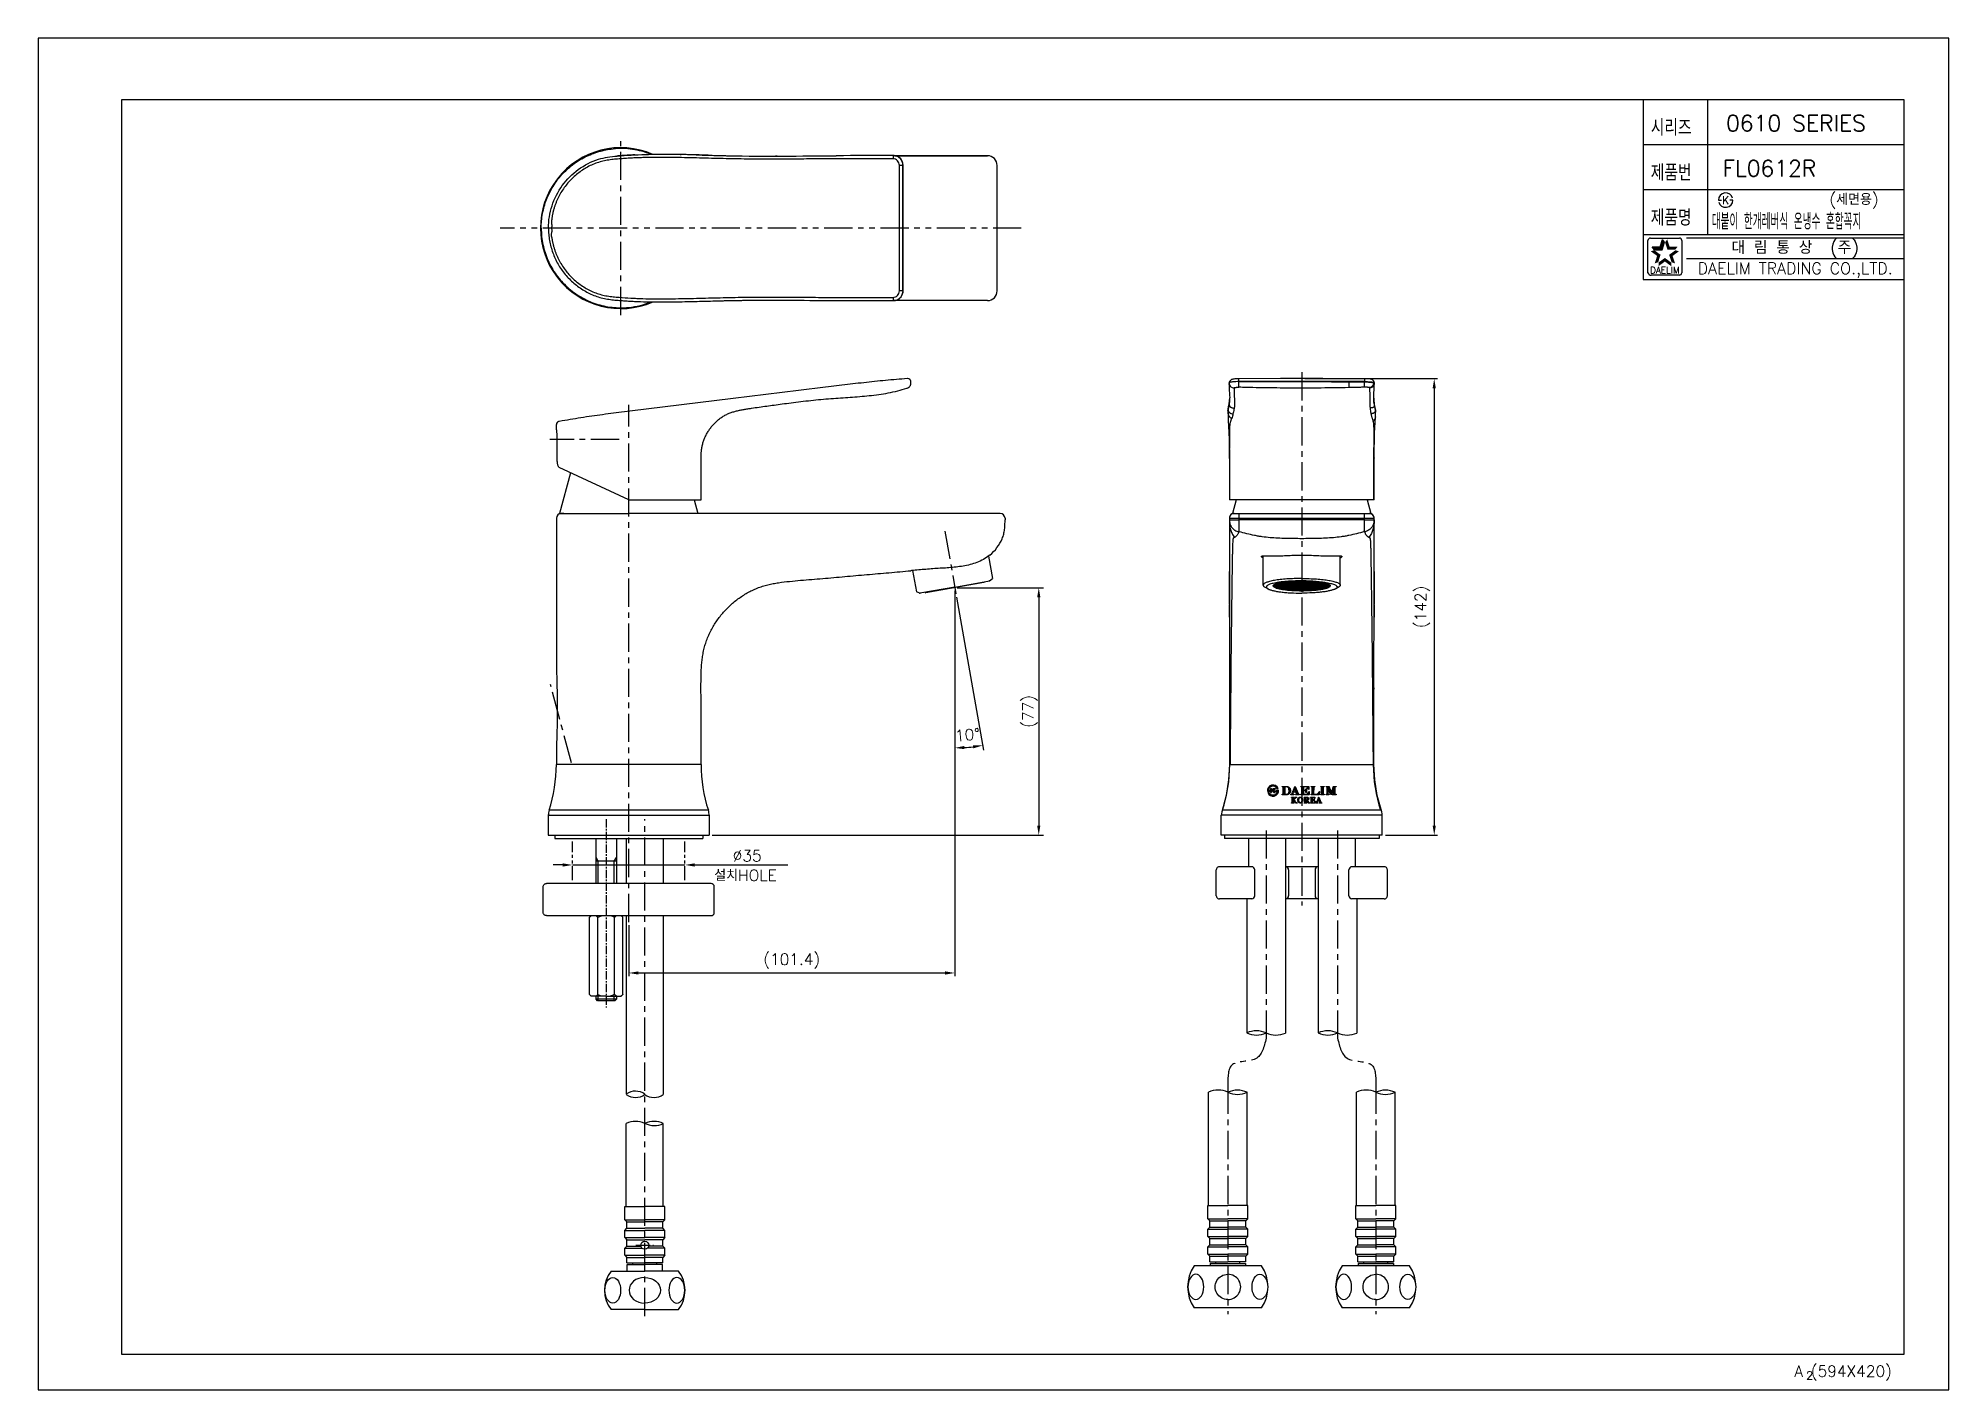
# Model space of a CAD drawing. Extents: x 39525 to 40119, y 15845 to 16265.
import ezdxf
from ezdxf.enums import TextEntityAlignment as Align

# ---------------------------------------------------------------- set-up
doc = ezdxf.new("R2010")
doc.units = 0
doc.header["$LTSCALE"] = 7
doc.header["$MEASUREMENT"] = 0
for name, pattern in [('CENTER', [2, 1.25, -0.25, 0.25, -0.25]), ('CENTER2', [1.125, 0.75, -0.125, 0.125, -0.125]), ('PHANTOM', [2.5, 1.25, -0.25, 0.25, -0.25, 0.25, -0.25])]:
    doc.linetypes.add(name, pattern=pattern)
doc.layers.get('0').update_dxf_attribs({"color": 2, "linetype": 'CONTINUOUS'})
doc.layers.get('Defpoints').update_dxf_attribs({"linetype": 'CONTINUOUS'})
for name, color, linetype in [('02___PRT_ALL_AXES', 7, 'CONTINUOUS'), ('08_ALL_FEATURES', 7, 'CONTINUOUS'), ('CENTER', 1, 'CENTER2'), ('CL', 1, 'CENTER'), ('D', 2, 'CONTINUOUS'), ('DIM', 2, 'CONTINUOUS'), ('DWG', 7, 'CONTINUOUS'), ('PH', 3, 'PHANTOM'), ('TXT', 4, 'CONTINUOUS'), ('W', 7, 'CONTINUOUS')]:
    doc.layers.add(name, color=color, linetype=linetype)
doc.styles.add('GHS', font='romans', dxfattribs={"bigfont": 'ghs'})
doc.styles.add('ROMANS', font='romans')
doc.dimstyles.new('DIM_WS01', dxfattribs={"dimtxt": 3.5, "dimasz": 3, "dimexe": 1, "dimexo": 1, "dimgap": 1, "dimtad": 1, "dimdec": 4, "dimzin": 9, "dimdsep": 46, "dimtxsty": 'GHS', "dimcen": -2, "dimclrd": 256, "dimclre": 256, "dimclrt": 256, "dimadec": 4, "dimazin": 2, "dimtfac": 1, "dimtdec": 4, "dimtix": 1, "dimtmove": 0, "dimatfit": 1, "dimfxl": 0, "dimtolj": 1, "dimtzin": 0, "dimlwd": -1, "dimlwe": -1, "dimarcsym": 0})

msp = doc.modelspace()

# ---------------------------------------------------------------- texts
at = {"color": 7, "style": 'GHS'}
for s, p in [('0610 SERIES', (40071.15621, 16238.59335)), ('FL0612R', (40062.89277, 16224.59335))]:
    msp.add_text(s, height=5, dxfattribs=at).set_placement(p, align=Align.MIDDLE)
at = {"style": 'GHS'}
msp.add_text('(세면용)', height=3.5, dxfattribs=at).set_placement((40081.53218, 16213.19579))
at = {"style": 'GHS', "width": 0.5}
msp.add_text('대붙이 한개레버식 온냉수 혼합꼭지', height=5, dxfattribs=at).set_placement((40044.94356, 16205.57582))
at = {"color": 7, "linetype": 'Continuous'}
for s, height, style, p in [('대 림 통 상  (주)', 4, 'GHS', (40070.90963, 16199.70971)), ('DAELIM TRADING CO.,LTD.', 3.6, 'ROMANS', (40070.90963, 16192.94236))]:
    msp.add_text(s, height=height, dxfattribs=dict(at, style=style)).set_placement(p, align=Align.MIDDLE)
at = {"color": 2, "linetype": 'Continuous', "style": 'ROMANS'}
msp.add_text('DAELIM', height=2, dxfattribs=at).set_placement((40030.37677, 16191.94914), align=Align.CENTER)
at = {"color": 7, "style": 'GHS'}
for s, height, p in [('A (594X420)', 3.5, (40070.66313, 15849.04152)), ('2', 2.5, (40074.31681, 15848.20954))]:
    msp.add_text(s, height=height, dxfattribs=at).set_placement(p)
at = {"layer": 'D', "style": 'GHS', "width": 0.8}
for s, p in [('시리즈', (40025.98964, 16234.744)), ('제품번', (40025.98964, 16220.744)), ('제품명', (40025.98964, 16206.744))]:
    msp.add_text(s, height=5, dxfattribs=at).set_placement(p)
at = {"layer": 'D', "style": 'GHS'}
msp.add_text('K', height=2.394, dxfattribs=at).set_placement((40049.28197, 16214.69649), align=Align.MIDDLE)
at = {"layer": 'D', "char_height": 3.5, "attachment_point": 5, "style": 'GHS'}
for s, insert in [('%%C35', (39745.06662, 16010.96684)), ('\\A1;설치HOLE', (39744.53072, 16004.87764))]:
    msp.add_mtext(s, dxfattribs=dict(at, insert=insert))
at = {"layer": 'DIM', "color": 6, "char_height": 3.5, "attachment_point": 5, "rotation": 90, "style": 'GHS'}
for s, insert in [('\\A1;(142)', (39955.01065, 16088.28956)), ('(77)', (39832.96954, 16055.80728))]:
    msp.add_mtext(s, dxfattribs=dict(at, insert=insert))
at = {"layer": 'DIM', "lineweight": 25, "insert": (39813.56695, 16048.54482), "char_height": 3.5, "attachment_point": 5, "rotation": 4.93901104, "style": 'GHS'}
msp.add_mtext('10%%d', dxfattribs=at)

# ---------------------------------------------------------------- blocks, each defined once
blk = doc.blocks.new('*D0')
at = {"layer": 'Defpoints', "color": 0}
for p in [(39809.62, 16094.28), (39708.24, 15990.35), (39809.62, 15974.54)]:
    blk.add_point(p, dxfattribs=at)
at = {"layer": 'DIM'}
for p, q in [((39809.62, 16093.28), (39809.62, 15973.54)), ((39708.24, 15989.35), (39708.24, 15973.54)), ((39711.24, 15974.54), (39806.62, 15974.54))]:
    blk.add_line(p, q, dxfattribs=at)
for points in [[(39711.24, 15975.04), (39711.24, 15974.04), (39708.24, 15974.54)], [(39806.62, 15975.04), (39806.62, 15974.04), (39809.62, 15974.54)]]:
    blk.add_solid(points, dxfattribs=at)
at = {"layer": 'DIM', "insert": (39758.93, 15978.21), "char_height": 3.5, "attachment_point": 5, "style": 'GHS'}
blk.add_mtext('\\A1;(101.4)', dxfattribs=at)

# ---------------------------------------------------------------- dimensions: what is measured, and where the dimension line sits
at = {"layer": 'DIM'}
dim = msp.add_linear_dim(base=(39809.61604, 15974.54404), p1=(39708.23827, 15990.35019), p2=(39809.61604, 16094.28269), text='(101.4)', dimstyle='DIM_WS01', dxfattribs=at)
dim.commit()
dim.dimension.update_dxf_attribs({"geometry": '*D0', "text_midpoint": (39758.92715, 15978.2107)})

# ---------------------------------------------------------------- hatches: boundary and pattern name
at = {"layer": 'D'}
h = msp.add_hatch(color=256, dxfattribs=at)
h.paths.add_polyline_path([(39910.27423, 16031.395), (39909.47181, 16031.395), (39909.47181, 16031.02), (39909.89646, 16031.02, -0.734081594), (39907.30956, 16030.5825), (39906.89972, 16030.5825, 0.878721001)])
h.paths.add_polyline_path([(39908.78381, 16030.5825), (39909.21682, 16030.5825), (39908.73132, 16031.42342), (39909.1467, 16031.71427), (39908.49281, 16031.7142), (39908.12806, 16031.4588), (39908.12806, 16031.71416), (39907.75306, 16031.71412), (39907.75306, 16030.5825), (39908.12806, 16030.5825), (39908.12806, 16031.00101), (39908.42296, 16031.2075)])
h.paths.add_polyline_path([(39909.1467, 16031.71427), (39909.31556, 16031.8325), (39908.66176, 16031.8325), (39908.49281, 16031.7142)], flags=17)
h.paths.add_polyline_path([(39908.12806, 16031.71416), (39908.12806, 16031.8325), (39907.75306, 16031.8325), (39907.75306, 16031.71412)], flags=17)
h.paths.add_polyline_path([(39907.59681, 16031.02), (39907.59681, 16031.395), (39907.17215, 16031.395, -0.060199912), (39907.25602, 16031.71407), (39906.85921, 16031.71403, 0.100585241), (39906.79438, 16031.02)])
h.paths.add_polyline_path([(39909.75905, 16031.8325), (39910.16889, 16031.8325, 0.714944422), (39906.85921, 16031.71403), (39907.25602, 16031.71407, -0.645362069)])
h = msp.add_hatch(color=256, dxfattribs=at)
h.paths.add_polyline_path([(39912.54845, 16029.92251), (39912.7388, 16029.92481), (39912.93759, 16029.93882), (39913.12052, 16029.97513), (39913.27354, 16030.03025), (39913.40769, 16030.09865), (39913.53837, 16030.18895), (39913.66472, 16030.30953), (39913.77528, 16030.45585), (39913.86773, 16030.61563), (39913.93287, 16030.79203), (39913.967, 16030.99146), (39913.97687, 16031.20706), (39913.96024, 16031.43494), (39913.9129, 16031.64203), (39913.88387, 16031.71478), (39913.47905, 16031.71474), (39913.51481, 16031.49804), (39913.52783, 16031.20901), (39913.52052, 16030.938), (39913.48194, 16030.62387), (39913.38707, 16030.37592), (39913.30784, 16030.28132), (39913.21381, 16030.19725), (39913.10494, 16030.13095), (39912.96223, 16030.08648), (39912.78947, 16030.06156), (39912.62093, 16030.05378), (39912.48823, 16030.05203), (39912.36928, 16030.05078), (39912.27939, 16030.05608), (39912.22573, 16030.09268), (39912.19329, 16030.13724), (39912.1824, 16030.21955), (39912.1824, 16031.7146), (39911.71365, 16031.71455), (39911.71365, 16030.23685), (39911.68668, 16030.15133), (39911.61764, 16030.08092), (39911.52426, 16030.05218), (39911.36376, 16030.05268), (39911.36376, 16029.92251)])
h.paths.add_polyline_path([(39912.1824, 16031.7146), (39912.1824, 16032.21521), (39912.19821, 16032.2853), (39912.24908, 16032.3458), (39912.34107, 16032.37169), (39912.40592, 16032.37303), (39912.47015, 16032.3739), (39912.52655, 16032.37422), (39912.70057, 16032.3716), (39912.88996, 16032.35582), (39913.046, 16032.31485), (39913.15852, 16032.25169), (39913.2554, 16032.17534), (39913.34269, 16032.08385), (39913.46065, 16031.82624), (39913.47905, 16031.71474), (39913.88387, 16031.71478), (39913.83862, 16031.82819), (39913.74069, 16031.9928), (39913.62063, 16032.13504), (39913.479, 16032.25522), (39913.36025, 16032.33104), (39913.22855, 16032.39638), (39913.08371, 16032.45057), (39912.93119, 16032.4907), (39912.77718, 16032.51458), (39912.6216, 16032.52247), (39911.36376, 16032.52247), (39911.36376, 16032.39865), (39911.54502, 16032.39819), (39911.6467, 16032.36997), (39911.69938, 16032.29785), (39911.71365, 16032.19803), (39911.71365, 16031.71455)])
h = msp.add_hatch(color=256, dxfattribs=at)
h.paths.add_polyline_path([(39915.84779, 16030.23598), (39915.85632, 16030.14211), (39915.8121, 16030.07429), (39915.73994, 16030.0471), (39915.51408, 16030.04584), (39915.51408, 16029.92251), (39916.63356, 16029.92251), (39916.63356, 16030.05083), (39916.46769, 16030.08032), (39916.38266, 16030.16563), (39916.32176, 16030.31106), (39915.77916, 16031.71498), (39915.29878, 16031.71493), (39915.63626, 16030.8462), (39914.86654, 16030.8462), (39915.19766, 16031.71492), (39915.05057, 16031.7149), (39914.94851, 16031.45133), (39914.79734, 16031.06324), (39914.65506, 16030.70183), (39914.52175, 16030.36723), (39914.46533, 16030.25817), (39914.39561, 16030.18452), (39914.29658, 16030.11458), (39914.22367, 16030.08322), (39914.13839, 16030.06183), (39914.05805, 16030.05083), (39914.05805, 16029.92251), (39914.99078, 16029.92251), (39914.99078, 16030.05083), (39914.81491, 16030.08532), (39914.6942, 16030.17574), (39914.68286, 16030.33139), (39914.8272, 16030.71475), (39915.67201, 16030.71475)])
h.paths.add_polyline_path([(39915.77916, 16031.71498), (39915.46705, 16032.52254), (39915.36394, 16032.52254), (39915.23651, 16032.19469), (39915.09808, 16031.83761), (39915.05057, 16031.7149), (39915.19766, 16031.71492), (39915.24774, 16031.84631), (39915.29878, 16031.71493)])
h = msp.add_hatch(color=256, dxfattribs=at)
h.paths.add_polyline_path([(39919.55451, 16029.92251), (39919.55451, 16030.61594), (39919.49478, 16030.4691), (39919.1368, 16030.17946), (39918.80164, 16030.07259), (39918.62032, 16030.07105), (39918.37936, 16030.06942), (39918.2289, 16030.07201), (39918.1375, 16030.09306), (39918.07018, 16030.14868), (39918.03151, 16030.23033), (39918.02257, 16030.28091), (39918.01715, 16030.34264), (39918.01532, 16030.41535), (39918.01532, 16031.10194), (39918.0309, 16031.14669), (39918.06866, 16031.18143), (39918.12114, 16031.19585), (39918.25366, 16031.19585), (39918.52918, 16031.12669), (39918.72209, 16030.93893), (39918.79981, 16030.66207), (39918.91791, 16030.66207), (39918.91791, 16031.71532), (39918.7712, 16031.7153), (39918.71271, 16031.55698), (39918.50134, 16031.39688), (39918.25366, 16031.34418), (39918.12285, 16031.34418), (39918.07318, 16031.3599), (39918.03247, 16031.39912), (39918.01532, 16031.45), (39918.01532, 16031.71522), (39917.54839, 16031.71517), (39917.55516, 16030.27596), (39917.50111, 16030.12288), (39917.36815, 16030.06686), (39917.19999, 16030.05265), (39917.19999, 16029.92251), (39918.02467, 16029.92251), (39918.84937, 16029.92251)])
h.paths.add_polyline_path([(39919.70875, 16029.93626), (39919.745, 16029.97237), (39919.76201, 16030.02318), (39919.8035, 16030.90338), (39919.67142, 16030.90338), (39919.55451, 16030.61594), (39919.55451, 16029.92251), (39919.67418, 16029.92251)])
h.paths.add_polyline_path([(39918.01532, 16031.71522), (39918.01532, 16032.23722), (39918.03541, 16032.31031), (39918.08881, 16032.358), (39918.17882, 16032.37789), (39918.60561, 16032.37789), (39919.04248, 16032.28247), (39919.38148, 16032.0137), (39919.52847, 16031.71538), (39919.55451, 16031.71538), (39919.55451, 16032.52247), (39917.19999, 16032.52247), (39917.19999, 16032.39234), (39917.39398, 16032.3905), (39917.46879, 16032.36526), (39917.52429, 16032.30501), (39917.54598, 16032.22633), (39917.54839, 16031.71517)])
msp.add_hatch(color=256, dxfattribs=at).paths.add_polyline_path([(39919.6786, 16031.7154), (39919.6407, 16032.45631), (39919.62911, 16032.48953), (39919.60147, 16032.5123), (39919.55451, 16032.52247), (39919.55451, 16031.71538)])
h = msp.add_hatch(color=256, dxfattribs=at)
h.paths.add_polyline_path([(39922.81694, 16029.92251), (39922.86833, 16029.93195), (39922.90374, 16029.96101), (39922.91862, 16030.01537), (39922.96713, 16030.95795), (39922.85316, 16030.95795), (39922.70967, 16030.55104), (39922.37751, 16030.21967), (39921.9725, 16030.06881), (39921.37259, 16030.07259), (39921.23897, 16030.11499), (39921.19235, 16030.20039), (39921.18699, 16030.31011), (39921.18887, 16031.71556), (39920.72604, 16031.71551), (39920.72691, 16030.26163), (39920.70368, 16030.16204), (39920.64148, 16030.09003), (39920.552, 16030.05253), (39920.40364, 16030.05265), (39920.40364, 16029.92251)])
h.paths.add_polyline_path([(39921.18887, 16031.71556), (39921.18949, 16032.18609), (39921.20455, 16032.2724), (39921.26564, 16032.35355), (39921.37431, 16032.39132), (39921.50121, 16032.39234), (39921.50121, 16032.52247), (39920.40364, 16032.52247), (39920.40364, 16032.39234), (39920.53182, 16032.39155), (39920.62447, 16032.3656), (39920.69747, 16032.28949), (39920.72578, 16032.16236), (39920.72604, 16031.71551)])
h = msp.add_hatch(color=256, dxfattribs=at)
h.paths.add_polyline_path([(39926.41232, 16029.96436), (39926.60995, 16029.96436), (39927.28205, 16031.71621), (39927.05546, 16031.71619), (39926.89167, 16031.28946), (39926.68114, 16030.74381), (39926.61396, 16030.74256), (39926.27341, 16031.7161), (39925.7858, 16031.71605)])
h.paths.add_polyline_path([(39926.27341, 16031.7161), (39926.03698, 16032.39199), (39925.98608, 16032.46178), (39925.91995, 16032.50462), (39925.84439, 16032.52247), (39925.05393, 16032.52247), (39925.05393, 16032.39234), (39925.15663, 16032.39347), (39925.26775, 16032.37408), (39925.36419, 16032.30285), (39925.4053, 16032.1595), (39925.40513, 16031.71601), (39925.59353, 16031.71603), (39925.59353, 16032.25363), (39925.7858, 16031.71605)])
h.paths.add_polyline_path([(39925.88932, 16029.92251), (39925.88932, 16030.05265), (39925.74588, 16030.09624), (39925.63671, 16030.20462), (39925.59332, 16030.36561), (39925.59353, 16030.67363), (39925.59353, 16031.71603), (39925.40513, 16031.71601), (39925.4046, 16030.38349), (39925.35665, 16030.21696), (39925.23388, 16030.1027), (39925.04499, 16030.05265), (39925.04499, 16029.92251)])
h.paths.add_polyline_path([(39928.16206, 16029.92251), (39928.16206, 16030.05265), (39928.02817, 16030.05308), (39927.91085, 16030.08165), (39927.83319, 16030.16234), (39927.80507, 16030.28903), (39927.80507, 16031.71627), (39927.33308, 16031.71622), (39927.32793, 16030.28903), (39927.28998, 16030.14882), (39927.19217, 16030.07297), (39927.05669, 16030.05093), (39926.89665, 16030.05265), (39926.89665, 16029.92251)])
h.paths.add_polyline_path([(39927.80507, 16031.71627), (39927.80507, 16032.1634), (39927.83287, 16032.2758), (39927.90943, 16032.35626), (39928.0245, 16032.38878), (39928.16206, 16032.39244), (39928.16206, 16032.52247), (39927.45427, 16032.52247), (39927.38404, 16032.49818), (39927.32458, 16032.452), (39927.28897, 16032.39164), (39927.1024, 16031.8385), (39927.05546, 16031.71619), (39927.28205, 16031.71621), (39927.33357, 16031.85049), (39927.33308, 16031.71622)])
h.paths.add_polyline_path([(39924.42214, 16029.92251), (39924.42214, 16030.05265), (39924.29707, 16030.0532), (39924.21443, 16030.07949), (39924.16796, 16030.1398), (39924.15343, 16030.22654), (39924.15579, 16031.71588), (39923.67559, 16031.71583), (39923.67559, 16030.2653), (39923.67015, 16030.18522), (39923.63238, 16030.09726), (39923.53012, 16030.05471), (39923.38694, 16030.05265), (39923.38694, 16029.92251)])
h.paths.add_polyline_path([(39924.15579, 16031.71588), (39924.15663, 16032.25318), (39924.17536, 16032.32047), (39924.22492, 16032.3712), (39924.29547, 16032.39143), (39924.42214, 16032.39234), (39924.42214, 16032.52247), (39923.38694, 16032.52247), (39923.38694, 16032.39234), (39923.52394, 16032.39143), (39923.61604, 16032.36645), (39923.66266, 16032.30641), (39923.67559, 16032.23667), (39923.67559, 16031.71583)])
h = msp.add_hatch(color=256, dxfattribs=at)
h.paths.add_polyline_path([(39917.74779, 16027.771), (39917.79694, 16027.8769), (39917.83334, 16027.99227), (39917.85504, 16028.11613), (39917.86223, 16028.24832), (39917.85519, 16028.37992), (39917.8339, 16028.50365), (39917.79824, 16028.61933), (39917.75003, 16028.72576), (39917.69074, 16028.82122), (39917.62053, 16028.90565), (39917.54245, 16028.97739), (39917.45527, 16029.03749), (39917.359, 16029.08616), (39917.25595, 16029.12169), (39917.1485, 16029.14303), (39917.03668, 16029.15017), (39916.92862, 16029.14316), (39916.82349, 16029.12223), (39916.72148, 16029.08735), (39916.62513, 16029.03906), (39916.53699, 16028.97848), (39916.45697, 16028.90565), (39916.3859, 16028.82092), (39916.3258, 16028.72629), (39916.27685, 16028.62182), (39916.24035, 16028.50734), (39916.21845, 16028.38287), (39916.21114, 16028.24832), (39916.21812, 16028.1236), (39916.23895, 16028.00401), (39916.27345, 16027.8897), (39916.32034, 16027.7834), (39916.37746, 16027.68837), (39916.44496, 16027.60467), (39916.52238, 16027.5304), (39916.60928, 16027.46801), (39916.70578, 16027.41746), (39916.81002, 16027.3802), (39916.92032, 16027.35769), (39917.03668, 16027.35015), (39917.14682, 16027.35719), (39917.25262, 16027.37827), (39917.35402, 16027.41337), (39917.44922, 16027.4611), (39917.53643, 16027.5208), (39917.61563, 16027.59228), (39917.68729, 16027.67618)])
h.paths.add_polyline_path([(39917.53871, 16027.9372), (39917.51397, 16027.84786), (39917.48103, 16027.76483), (39917.44, 16027.68809), (39917.3922, 16027.62075), (39917.33566, 16027.56426), (39917.2705, 16027.51866), (39917.19821, 16027.48498), (39917.12025, 16027.46474), (39917.03668, 16027.45798), (39916.94912, 16027.46458), (39916.86997, 16027.48452), (39916.79948, 16027.51788), (39916.73712, 16027.56306), (39916.68226, 16027.61852), (39916.63498, 16027.68438), (39916.59368, 16027.76054), (39916.56063, 16027.84367), (39916.53587, 16027.9339), (39916.51824, 16028.03111), (39916.50762, 16028.13594), (39916.50407, 16028.24832), (39916.50737, 16028.3516), (39916.51727, 16028.45168), (39916.53376, 16028.54864), (39916.55703, 16028.6397), (39916.58708, 16028.72274), (39916.62388, 16028.79775), (39916.671, 16028.86717), (39916.72638, 16028.92656), (39916.78998, 16028.97584), (39916.86258, 16029.01275), (39916.94483, 16029.03495), (39917.03668, 16029.04236), (39917.11985, 16029.03601), (39917.19658, 16029.01691), (39917.26682, 16028.98496), (39917.33002, 16028.94157), (39917.38575, 16028.88815), (39917.43381, 16028.82465), (39917.47475, 16028.7504), (39917.50844, 16028.66642), (39917.53503, 16028.57262), (39917.55418, 16028.47101), (39917.56556, 16028.36285), (39917.56932, 16028.24832), (39917.56599, 16028.13747), (39917.55586, 16028.03378)], flags=16)
h.paths.add_polyline_path([(39915.183, 16027.79876), (39915.29819, 16027.64994), (39915.40623, 16027.50046), (39915.50697, 16027.35015), (39916.01194, 16027.35015), (39916.01194, 16027.44019), (39915.98827, 16027.44197), (39915.96077, 16027.44533), (39915.92957, 16027.45014), (39915.89839, 16027.45709), (39915.87079, 16027.46564), (39915.84688, 16027.47573), (39915.81914, 16027.49157), (39915.78794, 16027.51212), (39915.75328, 16027.53725), (39915.71691, 16027.56784), (39915.68054, 16027.60445), (39915.64415, 16027.6472), (39915.55113, 16027.76394), (39915.46163, 16027.87599), (39915.37574, 16027.98323), (39915.28424, 16028.0948), (39915.17775, 16028.21987), (39915.05649, 16028.35855), (39915.14993, 16028.4488), (39915.24396, 16028.54525), (39915.33853, 16028.64785), (39915.43173, 16028.75245), (39915.52265, 16028.85484), (39915.61125, 16028.95483), (39915.63318, 16028.97565), (39915.65919, 16028.99408), (39915.68922, 16029.01029), (39915.72056, 16029.02368), (39915.7512, 16029.03441), (39915.78104, 16029.04234), (39915.79848, 16029.04567), (39915.81376, 16029.04868), (39915.82697, 16029.05137), (39915.83863, 16029.0536), (39915.85045, 16029.05515), (39915.86248, 16029.05619), (39915.87286, 16029.05704), (39915.8825, 16029.05789), (39915.89523, 16029.05922), (39915.90787, 16029.06021), (39915.90787, 16029.15011), (39915.23289, 16029.15011), (39915.23289, 16029.06007), (39915.24599, 16029.05919), (39915.26127, 16029.05818), (39915.27879, 16029.05704), (39915.29822, 16029.05517), (39915.31933, 16029.05201), (39915.34199, 16029.04748), (39915.36161, 16029.04189), (39915.37968, 16029.03539), (39915.39606, 16029.02799), (39915.40908, 16029.01907), (39915.41685, 16029.00872), (39915.41943, 16028.99687), (39915.41429, 16028.95952), (39915.39883, 16028.9186), (39915.37311, 16028.87433), (39915.33634, 16028.82313), (39915.28755, 16028.76156), (39915.22679, 16028.68986), (39915.16439, 16028.62046), (39915.09754, 16028.55087), (39915.02619, 16028.4812), (39914.95216, 16028.4123), (39914.87724, 16028.34518), (39914.80148, 16028.27985), (39914.77642, 16028.27985), (39914.77642, 16028.90159), (39914.77813, 16028.92869), (39914.78319, 16028.95454), (39914.79152, 16028.97906), (39914.80464, 16029.00033), (39914.82416, 16029.01724), (39914.85001, 16029.02978), (39914.86992, 16029.03587), (39914.89604, 16029.04213), (39914.92841, 16029.04886), (39914.96193, 16029.05445), (39914.99156, 16029.05824), (39915.01706, 16029.06007), (39915.01706, 16029.15011), (39914.27007, 16029.15011), (39914.27007, 16029.06007), (39914.29507, 16029.05728), (39914.32246, 16029.05227), (39914.35236, 16029.04487), (39914.38244, 16029.03614), (39914.40952, 16029.02642), (39914.4338, 16029.01593), (39914.45927, 16029.00089), (39914.47852, 16028.98356), (39914.49133, 16028.96397), (39914.49966, 16028.94142), (39914.50458, 16028.91644), (39914.50621, 16028.88902), (39914.50621, 16027.59007), (39914.50432, 16027.56087), (39914.49851, 16027.53488), (39914.48872, 16027.51209), (39914.47506, 16027.49218), (39914.45666, 16027.47586), (39914.4338, 16027.46316), (39914.41487, 16027.45683), (39914.38856, 16027.45179), (39914.35497, 16027.44807), (39914.32076, 16027.44487), (39914.29248, 16027.44226), (39914.27007, 16027.44019), (39914.27007, 16027.35015), (39915.01706, 16027.35015), (39915.01706, 16027.44019), (39914.99071, 16027.4424), (39914.96012, 16027.44703), (39914.92535, 16027.45403), (39914.89244, 16027.46218), (39914.86731, 16027.46934), (39914.85001, 16027.47573), (39914.82485, 16027.49058), (39914.80558, 16027.50831), (39914.79195, 16027.52897), (39914.78329, 16027.55197), (39914.77813, 16027.57687), (39914.77642, 16027.60391), (39914.77642, 16028.23047), (39914.80933, 16028.23047), (39914.93765, 16028.08945), (39915.06213, 16027.9455)])
h = msp.add_hatch(color=256, dxfattribs=at)
h.paths.add_polyline_path([(39921.68133, 16027.35015), (39921.71552, 16027.88063), (39921.62399, 16027.88063), (39921.60716, 16027.83441), (39921.5799, 16027.77366), (39921.54226, 16027.69824), (39921.50028, 16027.62295), (39921.45946, 16027.56148), (39921.42014, 16027.51388), (39921.4022, 16027.49969), (39921.37781, 16027.48757), (39921.34688, 16027.47751), (39921.31302, 16027.46968), (39921.27979, 16027.46361), (39921.24731, 16027.45928), (39921.21371, 16027.45637), (39921.17527, 16027.45462), (39921.13212, 16027.45403), (39921.08926, 16027.45403), (39921.05246, 16027.45403), (39921.02174, 16027.45403), (39920.95692, 16027.45488), (39920.90274, 16027.45728), (39920.85929, 16027.46106), (39920.82378, 16027.46766), (39920.79369, 16027.47804), (39920.76915, 16027.49218), (39920.74956, 16027.51079), (39920.73473, 16027.53451), (39920.72461, 16027.56324), (39920.71843, 16027.59827), (39920.71468, 16027.641), (39920.7134, 16027.69131), (39920.7134, 16028.23175), (39920.91642, 16028.23175), (39920.9677, 16028.23002), (39921.01197, 16028.2249), (39921.049, 16028.21655), (39921.08116, 16028.20273), (39921.11093, 16028.18122), (39921.13819, 16028.15209), (39921.15408, 16028.12757), (39921.16955, 16028.09478), (39921.18454, 16028.05378), (39921.19739, 16028.00913), (39921.2065, 16027.96616), (39921.21188, 16027.92474), (39921.30705, 16027.92474), (39921.30705, 16028.62876), (39921.21188, 16028.62876), (39921.20607, 16028.59168), (39921.19742, 16028.55305), (39921.18589, 16028.51274), (39921.17189, 16028.47449), (39921.15597, 16028.44177), (39921.13819, 16028.41443), (39921.11409, 16028.3885), (39921.08768, 16028.36795), (39921.05896, 16028.35301), (39921.02321, 16028.34276), (39920.97566, 16028.33648), (39920.91642, 16028.33435), (39920.7134, 16028.33435), (39920.7134, 16029.05012), (39920.99618, 16029.05012), (39921.0411, 16029.04982), (39921.08249, 16029.04897), (39921.12048, 16029.04748), (39921.15512, 16029.04551), (39921.1864, 16029.0429), (39921.21441, 16029.03973), (39921.26608, 16029.02216), (39921.31967, 16028.98255), (39921.37507, 16028.92108), (39921.42456, 16028.85018), (39921.46112, 16028.78195), (39921.4846, 16028.71627), (39921.57988, 16028.71627), (39921.57988, 16029.15011), (39920.18671, 16029.15011), (39920.18671, 16029.06007), (39920.21218, 16029.05728), (39920.24277, 16029.05227), (39920.27863, 16029.04487), (39920.3146, 16029.03614), (39920.34532, 16029.02642), (39920.37088, 16029.01593), (39920.397, 16029.00084), (39920.41651, 16028.98332), (39920.42934, 16028.96311), (39920.43696, 16028.94043), (39920.44162, 16028.91575), (39920.44319, 16028.88902), (39920.44319, 16027.59478), (39920.44143, 16027.5655), (39920.4361, 16027.53986), (39920.42716, 16027.51776), (39920.4139, 16027.4987), (39920.39508, 16027.48214), (39920.37088, 16027.46798), (39920.3531, 16027.46231), (39920.3256, 16027.45669), (39920.28816, 16027.4511), (39920.24887, 16027.44615), (39920.21503, 16027.44256), (39920.18671, 16027.44019), (39920.18671, 16027.35015)])
h.paths.add_polyline_path([(39919.41828, 16027.51095), (39919.52232, 16027.35015), (39920.00685, 16027.35015), (39920.00685, 16027.44019), (39919.98302, 16027.44197), (39919.95563, 16027.44533), (39919.92458, 16027.45014), (39919.89322, 16027.45709), (39919.8657, 16027.46564), (39919.8419, 16027.47573), (39919.81232, 16027.49247), (39919.78255, 16027.51217), (39919.75268, 16027.53464), (39919.72132, 16027.56324), (39919.68773, 16027.60072), (39919.65176, 16027.6472), (39919.57059, 16027.75627), (39919.49844, 16027.85392), (39919.43521, 16027.93994), (39919.37137, 16028.02654), (39919.29763, 16028.1255), (39919.21396, 16028.23696), (39919.27625, 16028.25688), (39919.33503, 16028.27948), (39919.39014, 16028.3049), (39919.44094, 16028.33304), (39919.48675, 16028.36457), (39919.52754, 16028.39933), (39919.55451, 16028.42883), (39919.55451, 16028.98748), (39919.52919, 16029.01415), (39919.48018, 16029.05137), (39919.42393, 16029.08286), (39919.36339, 16029.10797), (39919.29875, 16029.12673), (39919.23049, 16029.13973), (39919.15903, 16029.1475), (39919.08441, 16029.15011), (39918.25345, 16029.15011), (39918.25345, 16029.06007), (39918.27888, 16029.05757), (39918.30757, 16029.05355), (39918.3396, 16029.04791), (39918.37134, 16029.04154), (39918.39892, 16029.03462), (39918.42232, 16029.02717), (39918.44968, 16029.01356), (39918.46949, 16028.99623), (39918.48163, 16028.97517), (39918.48882, 16028.95116), (39918.49316, 16028.92496), (39918.49462, 16028.89635), (39918.49462, 16027.59478), (39918.49273, 16027.5639), (39918.48696, 16027.53696), (39918.47724, 16027.51388), (39918.46358, 16027.49434), (39918.44519, 16027.47831), (39918.42232, 16027.46577), (39918.40323, 16027.4593), (39918.37637, 16027.45376), (39918.3417, 16027.44932), (39918.30624, 16027.44543), (39918.27683, 16027.4424), (39918.25345, 16027.44019), (39918.25345, 16027.35015), (39919.01472, 16027.35015), (39919.01472, 16027.44019), (39918.98642, 16027.44181), (39918.95428, 16027.44482), (39918.91818, 16027.44932), (39918.88392, 16027.45432), (39918.8574, 16027.45986), (39918.83853, 16027.46577), (39918.81137, 16027.47932), (39918.79141, 16027.49641), (39918.77868, 16027.51681), (39918.77104, 16027.5405), (39918.76638, 16027.56648), (39918.76484, 16027.59478), (39918.76484, 16028.16591), (39918.94888, 16028.16591), (39919.04775, 16028.0369), (39919.14173, 16027.91044), (39919.23083, 16027.7866), (39919.32116, 16027.65641)])
h.paths.add_polyline_path([(39919.13846, 16028.32479), (39919.04126, 16028.28744), (39918.93117, 16028.27503), (39918.76484, 16028.27503), (39918.76484, 16029.04748), (39918.98053, 16029.04748), (39919.08596, 16029.03683), (39919.1744, 16029.00488), (39919.2455, 16028.9518), (39919.29779, 16028.88035), (39919.3291, 16028.79398), (39919.33951, 16028.6925), (39919.32652, 16028.57283), (39919.28754, 16028.47105), (39919.22256, 16028.38717)], flags=16)
h.paths.add_polyline_path([(39919.62104, 16028.53748), (39919.63877, 16028.59344), (39919.6495, 16028.65477), (39919.65312, 16028.72141), (39919.64779, 16028.79478), (39919.63198, 16028.86062), (39919.60584, 16028.91889), (39919.57109, 16028.97001), (39919.55451, 16028.98748), (39919.55451, 16028.42883), (39919.56532, 16028.44065), (39919.59649, 16028.48665)], flags=17)
h = msp.add_hatch(color=256, dxfattribs=at)
h.paths.add_polyline_path([(39923.6822, 16027.35015), (39923.6822, 16027.43893), (39923.6597, 16027.441), (39923.63384, 16027.44536), (39923.60447, 16027.45216), (39923.57573, 16027.46061), (39923.55084, 16027.47043), (39923.52976, 16027.48161), (39923.50338, 16027.50088), (39923.4813, 16027.52031), (39923.46319, 16027.54012), (39923.44796, 16027.56236), (39923.43389, 16027.58874), (39923.42093, 16027.61916), (39922.82906, 16029.15017), (39922.72912, 16029.15017), (39922.64087, 16028.92315), (39922.54503, 16028.67595), (39922.44139, 16028.40854), (39922.33673, 16028.13989), (39922.23822, 16027.8897), (39922.14581, 16027.65804), (39922.1282, 16027.61769), (39922.11027, 16027.58373), (39922.09208, 16027.55593), (39922.07126, 16027.53159), (39922.04551, 16027.50799), (39922.01477, 16027.48502), (39921.99186, 16027.47269), (39921.96505, 16027.46213), (39921.93447, 16027.4535), (39921.90386, 16027.44649), (39921.87685, 16027.44169), (39921.85336, 16027.43893), (39921.85336, 16027.35015), (39922.52117, 16027.35015), (39922.52117, 16027.43893), (39922.45759, 16027.44481), (39922.39837, 16027.4556), (39922.34353, 16027.4714), (39922.29983, 16027.49232), (39922.27368, 16027.51826), (39922.26499, 16027.5491), (39922.26567, 16027.56462), (39922.26767, 16027.58297), (39922.27098, 16027.6042), (39922.27633, 16027.6288), (39922.28387, 16027.65804), (39922.2935, 16027.69172), (39922.30563, 16027.72957), (39922.31878, 16027.76961), (39922.33287, 16027.81171), (39922.3491, 16027.85768), (39922.36813, 16027.9085), (39922.39013, 16027.96415), (39923.01176, 16027.96415), (39923.15916, 16027.56666), (39923.16386, 16027.55331), (39923.16769, 16027.53355), (39923.16919, 16027.51842), (39923.16947, 16027.51025), (39923.16233, 16027.49293), (39923.14086, 16027.47754), (39923.105, 16027.46416), (39923.05817, 16027.45289), (39923.00425, 16027.44455), (39922.94304, 16027.43893), (39922.94304, 16027.35015)])
h.paths.add_polyline_path([(39922.96651, 16028.07555), (39922.43376, 16028.07555), (39922.6976, 16028.76376)], flags=16)

# ---------------------------------------------------------------- linework, layer by layer
at = {"color": 7}
for p, q in [((40023.64928, 16246.01461), (40023.64928, 16190.01461)), ((40043.64928, 16246.01461), (40043.64928, 16204.01461)), ((40023.64928, 16232.01461), (40104.64928, 16232.01461)), ((40023.64928, 16218.01461), (40104.64928, 16218.01461)), ((40023.64928, 16204.01461), (40104.64928, 16204.01461)), ((40023.64928, 16190.01461), (40104.64928, 16190.01461))]:
    msp.add_line(p, q, dxfattribs=at)
at = {"color": 7, "linetype": 'Continuous'}
for p, q in [((39801.77162, 16228.49738), (39790.98739, 16228.49738)), ((39805.90817, 16228.49738), (39801.77162, 16228.49738)), ((39819.793, 16228.4974), (39805.90817, 16228.49738)), ((39822.793, 16186.49741), (39822.793, 16225.49739)), ((39794.97522, 16159.23297), (39794.87776, 16159.23094)), ((39795.94676, 16158.3075), (39795.94138, 16158.35136)), ((39794.72656, 16156.28939), (39794.77268, 16156.30507)), ((39685.73825, 16143.34962), (39685.73825, 16144.9409)), ((39686.65946, 16145.94236), (39686.56538, 16145.92585)), ((39686.65954, 16145.9419), (39686.56538, 16145.92585)), ((39708.23827, 16121.54959), (39730.73831, 16121.54962)), ((39685.73827, 16115.85015), (39685.73827, 16070.48681)), ((39688.07783, 16117.35015), (39687.23827, 16117.35015)), ((39823.73827, 16117.35015), (39708.23827, 16117.35015)), ((39825.23827, 16115.85015), (39825.23827, 16115.35991)), ((39894.97377, 16115.3683), (39894.97425, 16084.30085)), ((39894.97823, 16115.85015), (39894.97941, 16088.92638)), ((39894.97823, 16115.3683), (39894.97873, 16115.29774)), ((39894.97829, 16115.85015), (39939.97822, 16115.85015)), ((39894.97842, 16115.29743), (39894.97851, 16115.27418)), ((39894.97873, 16115.29774), (39894.99218, 16115.00003)), ((39895.08596, 16116.40892), (39894.99396, 16116.06843)), ((39895.25125, 16116.71862), (39895.08222, 16116.40892)), ((39895.26256, 16116.72898), (39895.09067, 16116.42018)), ((39895.48798, 16116.9803), (39895.25125, 16116.71862)), ((39895.50196, 16116.98903), (39895.26256, 16116.72898)), ((39895.77931, 16117.17945), (39895.48798, 16116.9803)), ((39895.7956, 16117.18586), (39895.50196, 16116.98903)), ((39896.12701, 16117.30847), (39895.7956, 16117.18586)), ((39896.47817, 16117.35015), (39896.12701, 16117.30847)), ((39896.47866, 16117.35015), (39896.23928, 16117.33103)), ((39896.47822, 16117.35015), (39938.4782, 16117.35015)), ((39897.97823, 16115.35991), (39897.97823, 16117.35015)), ((39936.97821, 16115.35991), (39897.97823, 16115.35991)), ((39936.97821, 16115.35991), (39936.97822, 16117.35015)), ((39938.82947, 16117.30848), (39938.47835, 16117.35015)), ((39939.16082, 16117.18586), (39938.8294, 16117.30847)), ((39939.45727, 16116.98669), (39939.16082, 16117.18586)), ((39939.46803, 16116.98031), (39939.17669, 16117.17946)), ((39939.69711, 16116.72457), (39939.45446, 16116.98903)), ((39939.70476, 16116.71863), (39939.46803, 16116.98031)), ((39939.87379, 16116.40893), (39939.70476, 16116.71863)), ((39939.96058, 16116.07986), (39939.86574, 16116.42018)), ((39939.93417, 16116.18543), (39939.87379, 16116.40893)), ((39939.97828, 16115.85015), (39939.96058, 16116.07986)), ((39939.97772, 16115.29777), (39939.96426, 16115.00005)), ((39939.98175, 16115.85015), (39939.96578, 16116.06843)), ((39939.9769, 16115.07861), (39939.97791, 16115.22411)), ((39939.97703, 16088.92636), (39939.97822, 16115.85015)), ((39939.9774, 16082.5203), (39939.98267, 16115.36833)), ((39939.97822, 16115.36833), (39939.97772, 16115.29777)), ((39939.97803, 16115.29747), (39939.97793, 16115.27422)), ((39894.97867, 16115.19817), (39894.97945, 16115.08868)), ((39894.97945, 16115.08868), (39894.98088, 16114.96079)), ((39894.98088, 16114.96079), (39894.98165, 16114.90771)), ((39894.98165, 16114.90771), (39894.98367, 16114.79435)), ((39894.98367, 16114.79435), (39894.98597, 16114.69165)), ((39894.98597, 16114.69165), (39894.98863, 16114.59278)), ((39894.98863, 16114.59278), (39894.99159, 16114.49928)), ((39894.99159, 16114.49928), (39894.99465, 16114.41488)), ((39894.99465, 16114.41488), (39894.99807, 16114.33124)), ((39894.99807, 16114.33124), (39895.00173, 16114.25112)), ((39895.00173, 16114.25112), (39895.00541, 16114.17834)), ((39895.00541, 16114.17834), (39895.01001, 16114.0956)), ((39895.01001, 16114.0956), (39895.01425, 16114.02589)), ((39895.01425, 16114.02589), (39895.01935, 16113.94883)), ((39895.01935, 16113.94883), (39895.0253, 16113.86645)), ((39895.0253, 16113.86645), (39895.02971, 16113.8098)), ((39895.02971, 16113.8098), (39895.03449, 16113.75189)), ((39895.03449, 16113.75189), (39895.03966, 16113.69291)), ((39895.04821, 16113.60219), (39895.05465, 16113.53866)), ((39895.05465, 16113.53866), (39895.06182, 16113.47202)), ((39895.06182, 16113.47202), (39895.06956, 16113.40439)), ((39895.06956, 16113.40439), (39895.07757, 16113.33835)), ((39895.07757, 16113.33835), (39895.08559, 16113.27573)), ((39895.08559, 16113.27573), (39895.09329, 16113.21855)), ((39895.09329, 16113.21855), (39895.10023, 16113.1692)), ((39895.10023, 16113.1692), (39895.10591, 16113.13018)), ((39895.10591, 16113.13018), (39895.11193, 16113.09009)), ((39939.84429, 16113.08865), (39939.85021, 16113.12801)), ((39939.86128, 16113.20501), (39939.87083, 16113.27559)), ((39939.87083, 16113.27559), (39939.88112, 16113.3565)), ((39939.90097, 16113.53081), (39939.90983, 16113.61851)), ((39939.90983, 16113.61851), (39939.91786, 16113.70485)), ((39939.91786, 16113.70485), (39939.92505, 16113.78902)), ((39939.92505, 16113.78902), (39939.93145, 16113.8705)), ((39939.93145, 16113.8705), (39939.9371, 16113.94898)), ((39939.9371, 16113.94898), (39939.94197, 16114.02243)), ((39939.94197, 16114.02243), (39939.94607, 16114.08927)), ((39939.94607, 16114.08927), (39939.95106, 16114.17868)), ((39939.95106, 16114.17868), (39939.955, 16114.25703)), ((39939.955, 16114.25703), (39939.95907, 16114.34748)), ((39939.95907, 16114.34748), (39939.96286, 16114.44297)), ((39939.96286, 16114.44297), (39939.96615, 16114.53848)), ((39939.96615, 16114.53848), (39939.96891, 16114.63143)), ((39939.96891, 16114.63143), (39939.97143, 16114.73165)), ((39939.97143, 16114.73165), (39939.97358, 16114.83617)), ((39939.97358, 16114.83617), (39939.97547, 16114.95357)), ((39939.97547, 16114.95357), (39939.9769, 16115.07861)), ((39894.97836, 16097.11346), (39894.97826, 16099.27289)), ((39939.97818, 16099.27289), (39939.97808, 16097.11347)), ((39894.97796, 16092.06975), (39894.97792, 16092.20335)), ((39894.97798, 16094.87723), (39894.97836, 16097.11346)), ((39939.97808, 16097.11347), (39939.97846, 16094.87723)), ((39939.97853, 16092.20657), (39939.97848, 16092.06975)), ((39894.97425, 16084.30085), (39894.98333, 16081.60207)), ((39894.98333, 16081.60207), (39895.04633, 16073.6833)), ((39939.92656, 16075.77968), (39939.96042, 16079.71789)), ((39939.96042, 16079.71789), (39939.9774, 16082.5203)), ((39895.04633, 16073.6833), (39895.05992, 16071.4142)), ((39939.90282, 16072.57482), (39939.92656, 16075.77968)), ((39895.05992, 16071.4142), (39895.06847, 16068.90186)), ((39895.06847, 16068.90186), (39895.07137, 16066.10335)), ((39939.88581, 16067.53942), (39939.89154, 16070.19251)), ((39939.89154, 16070.19251), (39939.90282, 16072.57482)), ((39939.88572, 16064.59171), (39939.88581, 16067.53942)), ((39939.91138, 16048.43019), (39939.88572, 16064.59171)), ((39685.73827, 16044.21349), (39685.73827, 16039.35015)), ((39895.04507, 16048.43019), (39895.02002, 16039.35204)), ((39939.93642, 16039.35213), (39939.91138, 16048.43019)), ((39895.02002, 16039.35205), (39895.01957, 16039.35204)), ((39895.17515, 16039.35039), (39895.02002, 16039.35205)), ((39895.17847, 16039.66827), (39895.17522, 16039.35013)), ((39895.17522, 16039.35013), (39939.72825, 16039.34996)), ((39939.78123, 16039.34996), (39939.77797, 16039.66827)), ((39939.78113, 16039.35015), (39939.93637, 16039.35213)), ((39939.93637, 16039.35213), (39939.93642, 16039.35213)), ((39683.23827, 16023.54009), (39683.23827, 16017.35015)), ((39683.23827, 16023.53855), (39685.73827, 16023.53762)), ((39733.23827, 16023.53855), (39733.23827, 16017.35015)), ((39892.47822, 16017.35015), (39892.47822, 16023.53418)), ((39892.72591, 16025.08642), (39892.84255, 16025.08299)), ((39942.23174, 16025.08274), (39892.84258, 16025.08296)), ((39942.47822, 16023.53762), (39894.96528, 16023.53838)), ((39942.47822, 16017.35015), (39942.47822, 16023.53762)), ((39683.23827, 16017.35015), (39708.23827, 16017.35015)), ((39685.23827, 16017.34955), (39685.23827, 16016.35033)), ((39685.23827, 16017.34955), (39685.98827, 16017.34955)), ((39685.23827, 16016.34955), (39731.23827, 16016.34955)), ((39704.3993, 16016.35016), (39704.3993, 16002.35019)), ((39708.23827, 16017.35015), (39733.23827, 16017.35015)), ((39731.23827, 16017.34955), (39731.23827, 16016.34955)), ((39942.47808, 16017.35015), (39892.47837, 16017.35015)), ((39893.50562, 16017.35015), (39893.50562, 16016.35015)), ((39941.50562, 16016.35015), (39893.50562, 16016.35015)), ((39941.50562, 16017.35015), (39941.50562, 16016.35015)), ((39890.91145, 15998.55129), (39890.91145, 16006.55129)), ((39901.90562, 16007.55129), (39891.94687, 16007.55129)), ((39902.90562, 15998.55129), (39902.90562, 16006.55129)), ((39922.61049, 16007.55129), (39912.41049, 16007.55129)), ((39913.40562, 16006.55129), (39913.40562, 15998.55129)), ((39921.60562, 16006.55129), (39921.60562, 15998.55129)), ((39932.10562, 15998.55129), (39932.10562, 16006.55129)), ((39943.06438, 16007.55129), (39933.10562, 16007.55129)), ((39944.0998, 15998.55129), (39944.0998, 16006.55129)), ((39681.64412, 15993.35019), (39681.64412, 16001.35019)), ((39701.2383, 16002.35019), (39682.67954, 16002.35019)), ((39733.83247, 16002.35019), (39701.2383, 16002.35019)), ((39734.83247, 15993.35019), (39734.83247, 16001.35019)), ((39901.92952, 15997.55158), (39891.92231, 15997.55158)), ((39922.61049, 15997.55158), (39912.41049, 15997.55158)), ((39943.08894, 15997.55158), (39933.08173, 15997.55158)), ((39682.67954, 15992.35019), (39701.2383, 15992.35019)), ((39701.2383, 15992.35019), (39733.83247, 15992.35019)), ((39704.3993, 15967.35019), (39704.3993, 15966.35014))]:
    msp.add_line(p, q, dxfattribs=at)
at = {"color": 2, "linetype": 'Continuous'}
for p, q in [((40025.12677, 16192.14914), (40025.12677, 16202.14914)), ((40025.87677, 16202.89914), (40034.87677, 16202.89914)), ((40035.62677, 16202.14914), (40035.62677, 16192.14914)), ((40037.14928, 16203.01461), (40104.64928, 16203.01461)), ((40037.14928, 16196.51461), (40104.64928, 16196.51461)), ((40034.87677, 16191.39914), (40026.12677, 16191.39914))]:
    msp.add_line(p, q, dxfattribs=at)
at = {"color": 2}
for p, q in [((40027.12851, 16199.28225), (40026.46341, 16200.19768)), ((40026.46341, 16200.19768), (40028.88842, 16200.19768)), ((40027.12851, 16199.28225), (40029.55352, 16199.28225)), ((40028.88842, 16200.19768), (40029.63779, 16202.504)), ((40029.55352, 16199.28225), (40030.30289, 16201.58857)), ((40030.30289, 16201.58857), (40029.63779, 16202.504)), ((39911.36376, 16032.39865), (39911.36376, 16032.52247)), ((39911.36376, 16032.52247), (39912.6216, 16032.52247)), ((39911.54502, 16032.39819), (39911.36376, 16032.39865)), ((39911.6467, 16032.36997), (39911.54502, 16032.39819)), ((39911.69938, 16032.29785), (39911.6467, 16032.36997)), ((39911.71365, 16032.19803), (39911.69938, 16032.29785)), ((39911.71365, 16030.23685), (39911.71365, 16032.19803)), ((39912.19821, 16032.2853), (39912.1824, 16032.21521)), ((39912.1824, 16032.21521), (39912.1824, 16030.21955)), ((39912.24908, 16032.3458), (39912.19821, 16032.2853)), ((39912.34107, 16032.37169), (39912.24908, 16032.3458)), ((39912.40592, 16032.37303), (39912.34107, 16032.37169)), ((39912.47015, 16032.3739), (39912.40592, 16032.37303)), ((39912.52655, 16032.37422), (39912.47015, 16032.3739)), ((39912.70057, 16032.3716), (39912.52655, 16032.37422)), ((39912.6216, 16032.52247), (39912.77718, 16032.51458)), ((39912.88996, 16032.35582), (39912.70057, 16032.3716)), ((39912.77718, 16032.51458), (39912.93119, 16032.4907)), ((39913.046, 16032.31485), (39912.88996, 16032.35582)), ((39912.93119, 16032.4907), (39913.08371, 16032.45057)), ((39913.15852, 16032.25169), (39913.046, 16032.31485)), ((39913.08371, 16032.45057), (39913.22855, 16032.39638)), ((39913.2554, 16032.17534), (39913.15852, 16032.25169)), ((39913.22855, 16032.39638), (39913.36025, 16032.33104)), ((39913.34269, 16032.08385), (39913.2554, 16032.17534)), ((39913.46065, 16031.82624), (39913.34269, 16032.08385)), ((39913.36025, 16032.33104), (39913.479, 16032.25522)), ((39913.479, 16032.25522), (39913.62063, 16032.13504)), ((39913.62063, 16032.13504), (39913.74069, 16031.9928)), ((39915.09808, 16031.83761), (39915.23651, 16032.19469)), ((39915.23651, 16032.19469), (39915.36394, 16032.52254)), ((39915.36394, 16032.52254), (39915.46705, 16032.52254)), ((39915.46705, 16032.52254), (39916.32176, 16030.31106)), ((39917.19999, 16032.52247), (39919.55451, 16032.52247)), ((39917.19999, 16032.39234), (39917.19999, 16032.52247)), ((39917.39398, 16032.3905), (39917.19999, 16032.39234)), ((39917.46879, 16032.36526), (39917.39398, 16032.3905)), ((39917.52429, 16032.30501), (39917.46879, 16032.36526)), ((39917.54598, 16032.22633), (39917.52429, 16032.30501)), ((39917.55516, 16030.27596), (39917.54598, 16032.22633)), ((39918.03541, 16032.31031), (39918.01532, 16032.23722)), ((39918.01532, 16032.23722), (39918.01532, 16031.45)), ((39918.08881, 16032.358), (39918.03541, 16032.31031)), ((39918.17882, 16032.37789), (39918.08881, 16032.358)), ((39918.60561, 16032.37789), (39918.17882, 16032.37789)), ((39919.04248, 16032.28247), (39918.60561, 16032.37789)), ((39919.38148, 16032.0137), (39919.04248, 16032.28247)), ((39919.55451, 16032.52247), (39919.60147, 16032.5123)), ((39919.60147, 16032.5123), (39919.62911, 16032.48953)), ((39919.62911, 16032.48953), (39919.6407, 16032.45631)), ((39919.6407, 16032.45631), (39919.68461, 16031.59789)), ((39920.40364, 16032.52247), (39921.50121, 16032.52247)), ((39920.40364, 16032.39234), (39920.40364, 16032.52247)), ((39920.53182, 16032.39155), (39920.40364, 16032.39234)), ((39920.62447, 16032.3656), (39920.53182, 16032.39155)), ((39920.69747, 16032.28949), (39920.62447, 16032.3656)), ((39920.72578, 16032.16236), (39920.69747, 16032.28949)), ((39920.72691, 16030.26163), (39920.72578, 16032.16236)), ((39921.18949, 16032.18609), (39921.18699, 16030.31011)), ((39921.20455, 16032.2724), (39921.18949, 16032.18609)), ((39921.26564, 16032.35355), (39921.20455, 16032.2724)), ((39921.37431, 16032.39132), (39921.26564, 16032.35355)), ((39921.50121, 16032.39234), (39921.37431, 16032.39132)), ((39921.50121, 16032.52247), (39921.50121, 16032.39234)), ((39923.38694, 16032.52247), (39924.42214, 16032.52247)), ((39923.38694, 16032.39234), (39923.38694, 16032.52247)), ((39923.52394, 16032.39143), (39923.38694, 16032.39234)), ((39923.61604, 16032.36645), (39923.52394, 16032.39143)), ((39923.66266, 16032.30641), (39923.61604, 16032.36645)), ((39923.67559, 16032.23667), (39923.66266, 16032.30641)), ((39923.67559, 16030.2653), (39923.67559, 16032.23667)), ((39924.15663, 16032.25318), (39924.15343, 16030.22654)), ((39924.17536, 16032.32047), (39924.15663, 16032.25318)), ((39924.22492, 16032.3712), (39924.17536, 16032.32047)), ((39924.29547, 16032.39143), (39924.22492, 16032.3712)), ((39924.42214, 16032.39234), (39924.29547, 16032.39143)), ((39924.42214, 16032.52247), (39924.42214, 16032.39234)), ((39925.05393, 16032.52247), (39925.84439, 16032.52247)), ((39925.05393, 16032.39234), (39925.05393, 16032.52247)), ((39925.15663, 16032.39347), (39925.05393, 16032.39234)), ((39925.26775, 16032.37408), (39925.15663, 16032.39347)), ((39925.36419, 16032.30285), (39925.26775, 16032.37408)), ((39925.4053, 16032.1595), (39925.36419, 16032.30285)), ((39925.4046, 16030.38349), (39925.4053, 16032.1595)), ((39926.41232, 16029.96436), (39925.59353, 16032.25363)), ((39925.59353, 16032.25363), (39925.59353, 16030.67363)), ((39925.84439, 16032.52247), (39925.91995, 16032.50462)), ((39925.91995, 16032.50462), (39925.98608, 16032.46178)), ((39925.98608, 16032.46178), (39926.03698, 16032.39199)), ((39926.03698, 16032.39199), (39926.61396, 16030.74256)), ((39927.1024, 16031.8385), (39927.28897, 16032.39164)), ((39927.28897, 16032.39164), (39927.32458, 16032.452)), ((39927.32458, 16032.452), (39927.38404, 16032.49818)), ((39927.38404, 16032.49818), (39927.45427, 16032.52247)), ((39927.45427, 16032.52247), (39928.16206, 16032.52247)), ((39927.83287, 16032.2758), (39927.80507, 16032.1634)), ((39927.80507, 16032.1634), (39927.80507, 16030.28903)), ((39927.90943, 16032.35626), (39927.83287, 16032.2758)), ((39928.0245, 16032.38878), (39927.90943, 16032.35626)), ((39928.16206, 16032.39244), (39928.0245, 16032.38878)), ((39928.16206, 16032.52247), (39928.16206, 16032.39244)), ((39911.36376, 16030.05268), (39911.52426, 16030.05218)), ((39911.36376, 16029.92255), (39911.36376, 16030.05268)), ((39912.54845, 16029.92251), (39911.36376, 16029.92251)), ((39911.52426, 16030.05218), (39911.61764, 16030.08092)), ((39911.61764, 16030.08092), (39911.68668, 16030.15133)), ((39911.68668, 16030.15133), (39911.71365, 16030.23685)), ((39912.1824, 16030.21955), (39912.19329, 16030.13724)), ((39912.19329, 16030.13724), (39912.22573, 16030.09268)), ((39912.22573, 16030.09268), (39912.27939, 16030.05608)), ((39912.27939, 16030.05608), (39912.36928, 16030.05078)), ((39912.36928, 16030.05078), (39912.48823, 16030.05203)), ((39912.48823, 16030.05203), (39912.62093, 16030.05378)), ((39912.7388, 16029.92481), (39912.54845, 16029.92251)), ((39912.62093, 16030.05378), (39912.78947, 16030.06156)), ((39912.93759, 16029.93882), (39912.7388, 16029.92481)), ((39912.78947, 16030.06156), (39912.96223, 16030.08648)), ((39913.12052, 16029.97513), (39912.93759, 16029.93882)), ((39912.96223, 16030.08648), (39913.10494, 16030.13095)), ((39913.10494, 16030.13095), (39913.21381, 16030.19725)), ((39913.27354, 16030.03025), (39913.12052, 16029.97513)), ((39913.21381, 16030.19725), (39913.30784, 16030.28132)), ((39913.40769, 16030.09865), (39913.27354, 16030.03025)), ((39913.30784, 16030.28132), (39913.38707, 16030.37592)), ((39913.38707, 16030.37592), (39913.48194, 16030.62387)), ((39913.53837, 16030.18895), (39913.40769, 16030.09865)), ((39913.51481, 16031.49804), (39913.46065, 16031.82624)), ((39913.48194, 16030.62387), (39913.52052, 16030.938)), ((39913.52783, 16031.20901), (39913.51481, 16031.49804)), ((39913.52052, 16030.938), (39913.52783, 16031.20901)), ((39913.66472, 16030.30953), (39913.53837, 16030.18895)), ((39913.77528, 16030.45585), (39913.66472, 16030.30953)), ((39913.74069, 16031.9928), (39913.83862, 16031.82819)), ((39913.86773, 16030.61563), (39913.77528, 16030.45585)), ((39913.83862, 16031.82819), (39913.9129, 16031.64203)), ((39913.93287, 16030.79203), (39913.86773, 16030.61563)), ((39913.9129, 16031.64203), (39913.96024, 16031.43494)), ((39913.967, 16030.99146), (39913.93287, 16030.79203)), ((39913.96024, 16031.43494), (39913.97687, 16031.20706)), ((39913.97687, 16031.20706), (39913.967, 16030.99146)), ((39914.05805, 16030.05083), (39914.13839, 16030.06183)), ((39914.05805, 16029.92251), (39914.05805, 16030.05083)), ((39914.99078, 16029.92251), (39914.05805, 16029.92251)), ((39914.13839, 16030.06183), (39914.22367, 16030.08322)), ((39914.22367, 16030.08322), (39914.29658, 16030.11458)), ((39914.27007, 16029.06007), (39914.27007, 16029.15011)), ((39914.27007, 16029.15011), (39915.01706, 16029.15011)), ((39914.29507, 16029.05728), (39914.27007, 16029.06007)), ((39914.27007, 16027.44019), (39914.29248, 16027.44226)), ((39914.27007, 16027.35015), (39914.27007, 16027.44019)), ((39915.01706, 16027.35015), (39914.27007, 16027.35015)), ((39914.29248, 16027.44226), (39914.32076, 16027.44487)), ((39914.32246, 16029.05227), (39914.29507, 16029.05728)), ((39914.29658, 16030.11458), (39914.39561, 16030.18452)), ((39914.32076, 16027.44487), (39914.35497, 16027.44807)), ((39914.35236, 16029.04487), (39914.32246, 16029.05227)), ((39914.38244, 16029.03614), (39914.35236, 16029.04487)), ((39914.35497, 16027.44807), (39914.38856, 16027.45179)), ((39914.40952, 16029.02642), (39914.38244, 16029.03614)), ((39914.38856, 16027.45179), (39914.41487, 16027.45683)), ((39914.39561, 16030.18452), (39914.46533, 16030.25817)), ((39914.4338, 16029.01593), (39914.40952, 16029.02642)), ((39914.41487, 16027.45683), (39914.4338, 16027.46316)), ((39914.45927, 16029.00089), (39914.4338, 16029.01593)), ((39914.4338, 16027.46316), (39914.45666, 16027.47586)), ((39914.45666, 16027.47586), (39914.47506, 16027.49218)), ((39914.47852, 16028.98356), (39914.45927, 16029.00089)), ((39914.46533, 16030.25817), (39914.52175, 16030.36723)), ((39914.47506, 16027.49218), (39914.48872, 16027.51209)), ((39914.49133, 16028.96397), (39914.47852, 16028.98356)), ((39914.48872, 16027.51209), (39914.49851, 16027.53488)), ((39914.49966, 16028.94142), (39914.49133, 16028.96397)), ((39914.49851, 16027.53488), (39914.50432, 16027.56087)), ((39914.50458, 16028.91644), (39914.49966, 16028.94142)), ((39914.50432, 16027.56087), (39914.50621, 16027.59007)), ((39914.50621, 16028.88902), (39914.50458, 16028.91644)), ((39914.50621, 16027.59007), (39914.50621, 16028.88902)), ((39914.52175, 16030.36723), (39914.65506, 16030.70183)), ((39914.65506, 16030.70183), (39914.79734, 16031.06324)), ((39914.8272, 16030.71475), (39914.68286, 16030.33139)), ((39914.68286, 16030.33139), (39914.6942, 16030.17574)), ((39914.6942, 16030.17574), (39914.81491, 16030.08532)), ((39914.77813, 16028.92869), (39914.77642, 16028.90159)), ((39914.77642, 16028.90159), (39914.77642, 16028.27985)), ((39914.77642, 16028.27985), (39914.80148, 16028.27985)), ((39914.80933, 16028.23047), (39914.77642, 16028.23047)), ((39914.77642, 16028.23047), (39914.77642, 16027.60391)), ((39914.77642, 16027.60391), (39914.77813, 16027.57687)), ((39914.78319, 16028.95454), (39914.77813, 16028.92869)), ((39914.77813, 16027.57687), (39914.78329, 16027.55197)), ((39914.79152, 16028.97906), (39914.78319, 16028.95454)), ((39914.78329, 16027.55197), (39914.79195, 16027.52897)), ((39914.80464, 16029.00033), (39914.79152, 16028.97906)), ((39914.79195, 16027.52897), (39914.80558, 16027.50831)), ((39914.79734, 16031.06324), (39914.94851, 16031.45133)), ((39914.80148, 16028.27985), (39914.87724, 16028.34518)), ((39914.82416, 16029.01724), (39914.80464, 16029.00033)), ((39914.80558, 16027.50831), (39914.82485, 16027.49058)), ((39914.93765, 16028.08945), (39914.80933, 16028.23047)), ((39914.81491, 16030.08532), (39914.99078, 16030.05083)), ((39914.85001, 16029.02978), (39914.82416, 16029.01724)), ((39914.82485, 16027.49058), (39914.85001, 16027.47573)), ((39915.67201, 16030.71475), (39914.8272, 16030.71475)), ((39914.86992, 16029.03587), (39914.85001, 16029.02978)), ((39914.85001, 16027.47573), (39914.86731, 16027.46934)), ((39915.24774, 16031.84631), (39914.86654, 16030.8462)), ((39914.86654, 16030.8462), (39915.63626, 16030.8462)), ((39914.86731, 16027.46934), (39914.89244, 16027.46218)), ((39914.89604, 16029.04213), (39914.86992, 16029.03587)), ((39914.87724, 16028.34518), (39914.95216, 16028.4123)), ((39914.89244, 16027.46218), (39914.92535, 16027.45403)), ((39914.92841, 16029.04886), (39914.89604, 16029.04213)), ((39914.92535, 16027.45403), (39914.96012, 16027.44703)), ((39914.96193, 16029.05445), (39914.92841, 16029.04886)), ((39915.06213, 16027.9455), (39914.93765, 16028.08945)), ((39914.94851, 16031.45133), (39915.09808, 16031.83761)), ((39914.95216, 16028.4123), (39915.02619, 16028.4812)), ((39914.96012, 16027.44703), (39914.99071, 16027.4424)), ((39914.99156, 16029.05824), (39914.96193, 16029.05445)), ((39914.99071, 16027.4424), (39915.01706, 16027.44019)), ((39914.99078, 16030.05083), (39914.99078, 16029.92251)), ((39915.01706, 16029.06007), (39914.99156, 16029.05824)), ((39915.01706, 16029.15011), (39915.01706, 16029.06007)), ((39915.01706, 16027.44019), (39915.01706, 16027.35015)), ((39915.02619, 16028.4812), (39915.09754, 16028.55087)), ((39915.14993, 16028.4488), (39915.05649, 16028.35855)), ((39915.05649, 16028.35855), (39915.17775, 16028.21987)), ((39915.183, 16027.79876), (39915.06213, 16027.9455)), ((39915.09754, 16028.55087), (39915.16439, 16028.62046)), ((39915.24396, 16028.54525), (39915.14993, 16028.4488)), ((39915.16439, 16028.62046), (39915.22679, 16028.68986)), ((39915.17775, 16028.21987), (39915.28424, 16028.0948)), ((39915.29819, 16027.64994), (39915.183, 16027.79876)), ((39915.22679, 16028.68986), (39915.28755, 16028.76156)), ((39915.23289, 16029.06007), (39915.23289, 16029.15011)), ((39915.23289, 16029.15011), (39915.90787, 16029.15011)), ((39915.24599, 16029.05919), (39915.23289, 16029.06007)), ((39915.33853, 16028.64785), (39915.24396, 16028.54525)), ((39915.26127, 16029.05818), (39915.24599, 16029.05919)), ((39915.63626, 16030.8462), (39915.24774, 16031.84631)), ((39915.27879, 16029.05704), (39915.26127, 16029.05818)), ((39915.29822, 16029.05517), (39915.27879, 16029.05704)), ((39915.28424, 16028.0948), (39915.37574, 16027.98323)), ((39915.28755, 16028.76156), (39915.33634, 16028.82313)), ((39915.40623, 16027.50046), (39915.29819, 16027.64994)), ((39915.31933, 16029.05201), (39915.29822, 16029.05517)), ((39915.34199, 16029.04748), (39915.31933, 16029.05201)), ((39915.33634, 16028.82313), (39915.37311, 16028.87433)), ((39915.43173, 16028.75245), (39915.33853, 16028.64785)), ((39915.36161, 16029.04189), (39915.34199, 16029.04748)), ((39915.37968, 16029.03539), (39915.36161, 16029.04189)), ((39915.37311, 16028.87433), (39915.39883, 16028.9186)), ((39915.37574, 16027.98323), (39915.46163, 16027.87599)), ((39915.39606, 16029.02799), (39915.37968, 16029.03539)), ((39915.40908, 16029.01907), (39915.39606, 16029.02799)), ((39915.39883, 16028.9186), (39915.41429, 16028.95952)), ((39915.50697, 16027.35015), (39915.40623, 16027.50046)), ((39915.41685, 16029.00872), (39915.40908, 16029.01907)), ((39915.41429, 16028.95952), (39915.41943, 16028.99687)), ((39915.41943, 16028.99687), (39915.41685, 16029.00872)), ((39915.52265, 16028.85484), (39915.43173, 16028.75245)), ((39915.46163, 16027.87599), (39915.55113, 16027.76394)), ((39916.01194, 16027.35015), (39915.50697, 16027.35015)), ((39915.51408, 16030.04584), (39915.73994, 16030.0471)), ((39915.51408, 16029.92251), (39915.51408, 16030.04584)), ((39916.63356, 16029.92251), (39915.51408, 16029.92251)), ((39915.61125, 16028.95483), (39915.52265, 16028.85484)), ((39915.55113, 16027.76394), (39915.64415, 16027.6472)), ((39915.63318, 16028.97565), (39915.61125, 16028.95483)), ((39915.65919, 16028.99408), (39915.63318, 16028.97565)), ((39915.64415, 16027.6472), (39915.68054, 16027.60445)), ((39915.68922, 16029.01029), (39915.65919, 16028.99408)), ((39915.84779, 16030.23598), (39915.67201, 16030.71475)), ((39915.68054, 16027.60445), (39915.71691, 16027.56784)), ((39915.72056, 16029.02368), (39915.68922, 16029.01029)), ((39915.71691, 16027.56784), (39915.75328, 16027.53725)), ((39915.7512, 16029.03441), (39915.72056, 16029.02368)), ((39915.73994, 16030.0471), (39915.8121, 16030.07429)), ((39915.78104, 16029.04234), (39915.7512, 16029.03441)), ((39915.75328, 16027.53725), (39915.78794, 16027.51212)), ((39915.79848, 16029.04567), (39915.78104, 16029.04234)), ((39915.78794, 16027.51212), (39915.81914, 16027.49157)), ((39915.81376, 16029.04868), (39915.79848, 16029.04567)), ((39915.8121, 16030.07429), (39915.85632, 16030.14211)), ((39915.82697, 16029.05137), (39915.81376, 16029.04868)), ((39915.81914, 16027.49157), (39915.84688, 16027.47573)), ((39915.83863, 16029.0536), (39915.82697, 16029.05137)), ((39915.85045, 16029.05515), (39915.83863, 16029.0536)), ((39915.84688, 16027.47573), (39915.87079, 16027.46564)), ((39915.85632, 16030.14211), (39915.84779, 16030.23598)), ((39915.86248, 16029.05619), (39915.85045, 16029.05515)), ((39915.87286, 16029.05704), (39915.86248, 16029.05619)), ((39915.87079, 16027.46564), (39915.89839, 16027.45709)), ((39915.8825, 16029.05789), (39915.87286, 16029.05704)), ((39915.89142, 16029.05882), (39915.8825, 16029.05789)), ((39915.89898, 16029.05951), (39915.89142, 16029.05882)), ((39915.89839, 16027.45709), (39915.92957, 16027.45014)), ((39915.90441, 16029.05994), (39915.89898, 16029.05951)), ((39915.90787, 16029.06007), (39915.90441, 16029.05994)), ((39915.90787, 16029.15011), (39915.90787, 16029.06007)), ((39915.92957, 16027.45014), (39915.96077, 16027.44533)), ((39915.96077, 16027.44533), (39915.98827, 16027.44197)), ((39915.98827, 16027.44197), (39916.01194, 16027.44019)), ((39916.01194, 16027.44019), (39916.01194, 16027.35015)), ((39916.21114, 16028.24832), (39916.21845, 16028.38287)), ((39916.21812, 16028.1236), (39916.21114, 16028.24832)), ((39916.23895, 16028.00401), (39916.21812, 16028.1236)), ((39916.21845, 16028.38287), (39916.24035, 16028.50734)), ((39916.27345, 16027.8897), (39916.23895, 16028.00401)), ((39916.24035, 16028.50734), (39916.27685, 16028.62182)), ((39916.32034, 16027.7834), (39916.27345, 16027.8897)), ((39916.27685, 16028.62182), (39916.3258, 16028.72629)), ((39916.37746, 16027.68837), (39916.32034, 16027.7834)), ((39916.32176, 16030.31106), (39916.38266, 16030.16563)), ((39916.3258, 16028.72629), (39916.3859, 16028.82092)), ((39916.44496, 16027.60467), (39916.37746, 16027.68837)), ((39916.38266, 16030.16563), (39916.46769, 16030.08032)), ((39916.3859, 16028.82092), (39916.45697, 16028.90565)), ((39916.52238, 16027.5304), (39916.44496, 16027.60467)), ((39916.45697, 16028.90565), (39916.53699, 16028.97848)), ((39916.46769, 16030.08032), (39916.63356, 16030.05083)), ((39916.50737, 16028.3516), (39916.50407, 16028.24832)), ((39916.50407, 16028.24832), (39916.50762, 16028.13594)), ((39916.51727, 16028.45168), (39916.50737, 16028.3516)), ((39916.50762, 16028.13594), (39916.51824, 16028.03111)), ((39916.53376, 16028.54864), (39916.51727, 16028.45168)), ((39916.51824, 16028.03111), (39916.53587, 16027.9339)), ((39916.60928, 16027.46801), (39916.52238, 16027.5304)), ((39916.55703, 16028.6397), (39916.53376, 16028.54864)), ((39916.53587, 16027.9339), (39916.56063, 16027.84367)), ((39916.53699, 16028.97848), (39916.62513, 16029.03906)), ((39916.58708, 16028.72274), (39916.55703, 16028.6397)), ((39916.56063, 16027.84367), (39916.59368, 16027.76054)), ((39916.62388, 16028.79775), (39916.58708, 16028.72274)), ((39916.59368, 16027.76054), (39916.63498, 16027.68438)), ((39916.70578, 16027.41746), (39916.60928, 16027.46801)), ((39916.671, 16028.86717), (39916.62388, 16028.79775)), ((39916.62513, 16029.03906), (39916.72148, 16029.08735)), ((39916.63356, 16030.05083), (39916.63356, 16029.92251)), ((39916.63498, 16027.68438), (39916.68226, 16027.61852)), ((39916.72638, 16028.92656), (39916.671, 16028.86717)), ((39916.68226, 16027.61852), (39916.73712, 16027.56306)), ((39916.81002, 16027.3802), (39916.70578, 16027.41746)), ((39916.72148, 16029.08735), (39916.82349, 16029.12223)), ((39916.78998, 16028.97584), (39916.72638, 16028.92656)), ((39916.73712, 16027.56306), (39916.79948, 16027.51788)), ((39916.86258, 16029.01275), (39916.78998, 16028.97584)), ((39916.79948, 16027.51788), (39916.86997, 16027.48452)), ((39916.92032, 16027.35769), (39916.81002, 16027.3802)), ((39916.82349, 16029.12223), (39916.92862, 16029.14316)), ((39916.94483, 16029.03495), (39916.86258, 16029.01275)), ((39916.86997, 16027.48452), (39916.94912, 16027.46458)), ((39917.03668, 16027.35015), (39916.92032, 16027.35769)), ((39916.92862, 16029.14316), (39917.03668, 16029.15017)), ((39917.03668, 16029.04236), (39916.94483, 16029.03495)), ((39916.94912, 16027.46458), (39917.03668, 16027.45798)), ((39917.03668, 16029.15017), (39917.1485, 16029.14303)), ((39917.11985, 16029.03601), (39917.03668, 16029.04236)), ((39917.03668, 16027.45798), (39917.12025, 16027.46474)), ((39917.14682, 16027.35719), (39917.03668, 16027.35015)), ((39917.19658, 16029.01691), (39917.11985, 16029.03601)), ((39917.12025, 16027.46474), (39917.19821, 16027.48498)), ((39917.25262, 16027.37827), (39917.14682, 16027.35719)), ((39917.1485, 16029.14303), (39917.25595, 16029.12169)), ((39917.26682, 16028.98496), (39917.19658, 16029.01691)), ((39917.19821, 16027.48498), (39917.2705, 16027.51866)), ((39917.19999, 16030.05265), (39917.36815, 16030.06686)), ((39917.19999, 16029.92251), (39917.19999, 16030.05265)), ((39918.02467, 16029.92251), (39917.19999, 16029.92251)), ((39917.35402, 16027.41337), (39917.25262, 16027.37827)), ((39917.25595, 16029.12169), (39917.359, 16029.08616)), ((39917.33002, 16028.94157), (39917.26682, 16028.98496)), ((39917.2705, 16027.51866), (39917.33566, 16027.56426)), ((39917.38575, 16028.88815), (39917.33002, 16028.94157)), ((39917.33566, 16027.56426), (39917.3922, 16027.62075)), ((39917.44922, 16027.4611), (39917.35402, 16027.41337)), ((39917.359, 16029.08616), (39917.45527, 16029.03749)), ((39917.36815, 16030.06686), (39917.50111, 16030.12288)), ((39917.43381, 16028.82465), (39917.38575, 16028.88815)), ((39917.3922, 16027.62075), (39917.44, 16027.68809)), ((39917.47475, 16028.7504), (39917.43381, 16028.82465)), ((39917.44, 16027.68809), (39917.48103, 16027.76483)), ((39917.53643, 16027.5208), (39917.44922, 16027.4611)), ((39917.45527, 16029.03749), (39917.54245, 16028.97739)), ((39917.50844, 16028.66642), (39917.47475, 16028.7504)), ((39917.48103, 16027.76483), (39917.51397, 16027.84786)), ((39917.50111, 16030.12288), (39917.55516, 16030.27596)), ((39917.53503, 16028.57262), (39917.50844, 16028.66642)), ((39917.51397, 16027.84786), (39917.53871, 16027.9372)), ((39917.55418, 16028.47101), (39917.53503, 16028.57262)), ((39917.61563, 16027.59228), (39917.53643, 16027.5208)), ((39917.53871, 16027.9372), (39917.55586, 16028.03378)), ((39917.54245, 16028.97739), (39917.62053, 16028.90565)), ((39917.56556, 16028.36285), (39917.55418, 16028.47101)), ((39917.55586, 16028.03378), (39917.56599, 16028.13747)), ((39917.56932, 16028.24832), (39917.56556, 16028.36285)), ((39917.56599, 16028.13747), (39917.56932, 16028.24832)), ((39917.68729, 16027.67618), (39917.61563, 16027.59228)), ((39917.62053, 16028.90565), (39917.69074, 16028.82122)), ((39917.74779, 16027.771), (39917.68729, 16027.67618)), ((39917.69074, 16028.82122), (39917.75003, 16028.72576)), ((39917.79694, 16027.8769), (39917.74779, 16027.771)), ((39917.75003, 16028.72576), (39917.79824, 16028.61933)), ((39917.83334, 16027.99227), (39917.79694, 16027.8769)), ((39917.79824, 16028.61933), (39917.8339, 16028.50365)), ((39917.85504, 16028.11613), (39917.83334, 16027.99227)), ((39917.8339, 16028.50365), (39917.85519, 16028.37992)), ((39917.86223, 16028.24832), (39917.85504, 16028.11613)), ((39917.85519, 16028.37992), (39917.86223, 16028.24832)), ((39918.01532, 16031.45), (39918.03247, 16031.39912)), ((39918.0309, 16031.14669), (39918.01532, 16031.10194)), ((39918.01532, 16031.10194), (39918.01532, 16030.41535)), ((39918.01532, 16030.41535), (39918.01715, 16030.34264)), ((39918.01715, 16030.34264), (39918.02257, 16030.28091)), ((39918.02257, 16030.28091), (39918.03151, 16030.23033)), ((39918.84937, 16029.92251), (39918.02467, 16029.92251)), ((39918.06866, 16031.18143), (39918.0309, 16031.14669)), ((39918.03151, 16030.23033), (39918.07018, 16030.14868)), ((39918.03247, 16031.39912), (39918.07318, 16031.3599)), ((39918.12114, 16031.19585), (39918.06866, 16031.18143)), ((39918.07018, 16030.14868), (39918.1375, 16030.09306)), ((39918.07318, 16031.3599), (39918.12285, 16031.34418)), ((39918.25366, 16031.19585), (39918.12114, 16031.19585)), ((39918.12285, 16031.34418), (39918.25366, 16031.34418)), ((39918.1375, 16030.09306), (39918.2289, 16030.07201)), ((39918.2289, 16030.07201), (39918.37936, 16030.06942)), ((39918.25345, 16029.06007), (39918.25345, 16029.15011)), ((39918.25345, 16029.15011), (39919.08441, 16029.15011)), ((39918.27888, 16029.05757), (39918.25345, 16029.06007)), ((39918.25345, 16027.44019), (39918.27683, 16027.4424)), ((39918.25345, 16027.35015), (39918.25345, 16027.44019)), ((39919.01472, 16027.35015), (39918.25345, 16027.35015)), ((39918.25366, 16031.34418), (39918.50134, 16031.39688)), ((39918.52918, 16031.12669), (39918.25366, 16031.19585)), ((39918.27683, 16027.4424), (39918.30624, 16027.44543)), ((39918.30757, 16029.05355), (39918.27888, 16029.05757)), ((39918.30624, 16027.44543), (39918.3417, 16027.44932)), ((39918.3396, 16029.04791), (39918.30757, 16029.05355)), ((39918.37134, 16029.04154), (39918.3396, 16029.04791)), ((39918.3417, 16027.44932), (39918.37637, 16027.45376)), ((39918.39892, 16029.03462), (39918.37134, 16029.04154)), ((39918.37637, 16027.45376), (39918.40323, 16027.4593)), ((39918.37936, 16030.06942), (39918.62032, 16030.07105)), ((39918.42232, 16029.02717), (39918.39892, 16029.03462)), ((39918.40323, 16027.4593), (39918.42232, 16027.46577)), ((39918.44968, 16029.01356), (39918.42232, 16029.02717)), ((39918.42232, 16027.46577), (39918.44519, 16027.47831)), ((39918.44519, 16027.47831), (39918.46358, 16027.49434)), ((39918.46949, 16028.99623), (39918.44968, 16029.01356)), ((39918.46358, 16027.49434), (39918.47724, 16027.51388)), ((39918.48163, 16028.97517), (39918.46949, 16028.99623)), ((39918.47724, 16027.51388), (39918.48696, 16027.53696)), ((39918.48882, 16028.95116), (39918.48163, 16028.97517)), ((39918.48696, 16027.53696), (39918.49273, 16027.5639)), ((39918.49316, 16028.92496), (39918.48882, 16028.95116)), ((39918.49273, 16027.5639), (39918.49462, 16027.59478)), ((39918.49462, 16028.89635), (39918.49316, 16028.92496)), ((39918.49462, 16027.59478), (39918.49462, 16028.89635)), ((39918.50134, 16031.39688), (39918.71271, 16031.55698)), ((39918.72209, 16030.93893), (39918.52918, 16031.12669)), ((39918.62032, 16030.07105), (39918.80164, 16030.07259)), ((39918.71271, 16031.55698), (39918.81265, 16031.82749)), ((39918.79981, 16030.66207), (39918.72209, 16030.93893)), ((39918.76484, 16029.04748), (39918.76484, 16028.27503)), ((39918.98053, 16029.04748), (39918.76484, 16029.04748)), ((39918.76484, 16028.27503), (39918.93117, 16028.27503)), ((39918.94888, 16028.16591), (39918.76484, 16028.16591)), ((39918.76484, 16028.16591), (39918.76484, 16027.59478)), ((39918.76484, 16027.59478), (39918.76638, 16027.56648)), ((39918.76638, 16027.56648), (39918.77104, 16027.5405)), ((39918.77104, 16027.5405), (39918.77868, 16027.51681)), ((39918.77868, 16027.51681), (39918.79141, 16027.49641)), ((39918.79141, 16027.49641), (39918.81137, 16027.47932)), ((39918.91791, 16030.66207), (39918.79981, 16030.66207)), ((39918.80164, 16030.07259), (39919.1368, 16030.17946)), ((39918.81137, 16027.47932), (39918.83853, 16027.46577)), ((39918.81265, 16031.82749), (39918.91791, 16031.82749)), ((39918.83853, 16027.46577), (39918.8574, 16027.45986)), ((39919.67418, 16029.92251), (39918.84937, 16029.92251)), ((39918.8574, 16027.45986), (39918.88392, 16027.45432)), ((39918.88392, 16027.45432), (39918.91818, 16027.44932)), ((39918.91791, 16031.82749), (39918.91791, 16030.66207)), ((39918.91818, 16027.44932), (39918.95428, 16027.44482)), ((39918.93117, 16028.27503), (39919.04126, 16028.28744)), ((39919.04775, 16028.0369), (39918.94888, 16028.16591)), ((39918.95428, 16027.44482), (39918.98642, 16027.44181)), ((39919.08596, 16029.03683), (39918.98053, 16029.04748)), ((39918.98642, 16027.44181), (39919.01472, 16027.44019)), ((39919.01472, 16027.44019), (39919.01472, 16027.35015)), ((39919.04126, 16028.28744), (39919.13846, 16028.32479)), ((39919.14173, 16027.91044), (39919.04775, 16028.0369)), ((39919.08441, 16029.15011), (39919.15903, 16029.1475)), ((39919.1744, 16029.00488), (39919.08596, 16029.03683)), ((39919.1368, 16030.17946), (39919.49478, 16030.4691)), ((39919.13846, 16028.32479), (39919.22256, 16028.38717)), ((39919.23083, 16027.7866), (39919.14173, 16027.91044)), ((39919.15903, 16029.1475), (39919.23049, 16029.13973)), ((39919.2455, 16028.9518), (39919.1744, 16029.00488)), ((39919.27625, 16028.25688), (39919.21396, 16028.23696)), ((39919.21396, 16028.23696), (39919.29763, 16028.1255)), ((39919.22256, 16028.38717), (39919.28754, 16028.47105)), ((39919.23049, 16029.13973), (39919.29875, 16029.12673)), ((39919.32116, 16027.65641), (39919.23083, 16027.7866)), ((39919.29779, 16028.88035), (39919.2455, 16028.9518)), ((39919.33503, 16028.27948), (39919.27625, 16028.25688)), ((39919.28754, 16028.47105), (39919.32652, 16028.57283)), ((39919.29763, 16028.1255), (39919.37137, 16028.02654)), ((39919.3291, 16028.79398), (39919.29779, 16028.88035)), ((39919.29875, 16029.12673), (39919.36339, 16029.10797)), ((39919.41828, 16027.51095), (39919.32116, 16027.65641)), ((39919.32652, 16028.57283), (39919.33951, 16028.6925)), ((39919.33951, 16028.6925), (39919.3291, 16028.79398)), ((39919.39014, 16028.3049), (39919.33503, 16028.27948)), ((39919.36339, 16029.10797), (39919.42393, 16029.08286)), ((39919.37137, 16028.02654), (39919.43521, 16027.93994)), ((39919.58636, 16031.59789), (39919.38148, 16032.0137)), ((39919.44094, 16028.33304), (39919.39014, 16028.3049)), ((39919.52232, 16027.35015), (39919.41828, 16027.51095)), ((39919.42393, 16029.08286), (39919.48018, 16029.05137)), ((39919.43521, 16027.93994), (39919.49844, 16027.85392)), ((39919.48675, 16028.36457), (39919.44094, 16028.33304)), ((39919.48018, 16029.05137), (39919.52919, 16029.01415)), ((39919.52754, 16028.39933), (39919.48675, 16028.36457)), ((39919.49478, 16030.4691), (39919.67142, 16030.90338)), ((39919.49844, 16027.85392), (39919.57059, 16027.75627)), ((39920.00685, 16027.35015), (39919.52232, 16027.35015)), ((39919.56532, 16028.44065), (39919.52754, 16028.39933)), ((39919.52919, 16029.01415), (39919.57109, 16028.97001)), ((39919.59649, 16028.48665), (39919.56532, 16028.44065)), ((39919.57059, 16027.75627), (39919.65176, 16027.6472)), ((39919.57109, 16028.97001), (39919.60584, 16028.91889)), ((39919.68461, 16031.59789), (39919.58636, 16031.59789)), ((39919.62104, 16028.53748), (39919.59649, 16028.48665)), ((39919.60584, 16028.91889), (39919.63198, 16028.86062)), ((39919.63877, 16028.59344), (39919.62104, 16028.53748)), ((39919.63198, 16028.86062), (39919.64779, 16028.79478)), ((39919.6495, 16028.65477), (39919.63877, 16028.59344)), ((39919.64779, 16028.79478), (39919.65312, 16028.72141)), ((39919.65312, 16028.72141), (39919.6495, 16028.65477)), ((39919.65176, 16027.6472), (39919.68773, 16027.60072)), ((39919.67142, 16030.90338), (39919.8035, 16030.90338)), ((39919.70875, 16029.93626), (39919.67418, 16029.92251)), ((39919.68773, 16027.60072), (39919.72132, 16027.56324)), ((39919.745, 16029.97237), (39919.70875, 16029.93626)), ((39919.72132, 16027.56324), (39919.75268, 16027.53464)), ((39919.76201, 16030.02318), (39919.745, 16029.97237)), ((39919.75268, 16027.53464), (39919.78255, 16027.51217)), ((39919.8035, 16030.90338), (39919.76201, 16030.02318)), ((39919.78255, 16027.51217), (39919.81232, 16027.49247)), ((39919.81232, 16027.49247), (39919.8419, 16027.47573)), ((39919.8419, 16027.47573), (39919.8657, 16027.46564)), ((39919.8657, 16027.46564), (39919.89322, 16027.45709)), ((39919.89322, 16027.45709), (39919.92458, 16027.45014)), ((39919.92458, 16027.45014), (39919.95563, 16027.44533)), ((39919.95563, 16027.44533), (39919.98302, 16027.44197)), ((39919.98302, 16027.44197), (39920.00685, 16027.44019)), ((39920.00685, 16027.44019), (39920.00685, 16027.35015)), ((39920.18671, 16029.15011), (39921.57988, 16029.15011)), ((39920.18671, 16029.06007), (39920.18671, 16029.15011)), ((39920.21218, 16029.05728), (39920.18671, 16029.06007)), ((39920.18671, 16027.44019), (39920.21503, 16027.44256)), ((39920.18671, 16027.35015), (39920.18671, 16027.44019)), ((39921.68133, 16027.35015), (39920.18671, 16027.35015)), ((39920.24277, 16029.05227), (39920.21218, 16029.05728)), ((39920.21503, 16027.44256), (39920.24887, 16027.44615)), ((39920.27863, 16029.04487), (39920.24277, 16029.05227)), ((39920.24887, 16027.44615), (39920.28816, 16027.4511)), ((39920.3146, 16029.03614), (39920.27863, 16029.04487)), ((39920.28816, 16027.4511), (39920.3256, 16027.45669)), ((39920.34532, 16029.02642), (39920.3146, 16029.03614)), ((39920.3256, 16027.45669), (39920.3531, 16027.46231)), ((39920.37088, 16029.01593), (39920.34532, 16029.02642)), ((39920.3531, 16027.46231), (39920.37088, 16027.46798)), ((39920.397, 16029.00084), (39920.37088, 16029.01593)), ((39920.37088, 16027.46798), (39920.39508, 16027.48214)), ((39920.39508, 16027.48214), (39920.4139, 16027.4987)), ((39920.41651, 16028.98332), (39920.397, 16029.00084)), ((39920.40364, 16030.05265), (39920.552, 16030.05253)), ((39920.40364, 16029.92251), (39920.40364, 16030.05265)), ((39922.81694, 16029.92251), (39920.40364, 16029.92251)), ((39920.4139, 16027.4987), (39920.42716, 16027.51776)), ((39920.42934, 16028.96311), (39920.41651, 16028.98332)), ((39920.42716, 16027.51776), (39920.4361, 16027.53986)), ((39920.43696, 16028.94043), (39920.42934, 16028.96311)), ((39920.4361, 16027.53986), (39920.44143, 16027.5655)), ((39920.44162, 16028.91575), (39920.43696, 16028.94043)), ((39920.44143, 16027.5655), (39920.44319, 16027.59478)), ((39920.44319, 16028.88902), (39920.44162, 16028.91575)), ((39920.44319, 16027.59478), (39920.44319, 16028.88902)), ((39920.552, 16030.05253), (39920.64148, 16030.09003)), ((39920.64148, 16030.09003), (39920.70368, 16030.16204)), ((39920.70368, 16030.16204), (39920.72691, 16030.26163)), ((39920.99618, 16029.05012), (39920.7134, 16029.05012)), ((39920.7134, 16029.05012), (39920.7134, 16028.33435)), ((39920.7134, 16028.33435), (39920.91642, 16028.33435)), ((39920.7134, 16028.23175), (39920.7134, 16027.69131)), ((39920.91642, 16028.23175), (39920.7134, 16028.23175)), ((39920.7134, 16027.69131), (39920.71468, 16027.641)), ((39920.71468, 16027.641), (39920.71843, 16027.59827)), ((39920.71843, 16027.59827), (39920.72461, 16027.56324)), ((39920.72461, 16027.56324), (39920.73473, 16027.53451)), ((39920.73473, 16027.53451), (39920.74956, 16027.51079)), ((39920.74956, 16027.51079), (39920.76915, 16027.49218)), ((39920.76915, 16027.49218), (39920.79369, 16027.47804)), ((39920.79369, 16027.47804), (39920.82378, 16027.46766)), ((39920.82378, 16027.46766), (39920.85929, 16027.46106)), ((39920.85929, 16027.46106), (39920.90274, 16027.45728)), ((39920.90274, 16027.45728), (39920.95692, 16027.45488)), ((39920.91642, 16028.33435), (39920.97566, 16028.33648)), ((39920.9677, 16028.23002), (39920.91642, 16028.23175)), ((39920.95692, 16027.45488), (39921.02174, 16027.45403)), ((39921.01197, 16028.2249), (39920.9677, 16028.23002)), ((39920.97566, 16028.33648), (39921.02321, 16028.34276)), ((39921.0411, 16029.04982), (39920.99618, 16029.05012)), ((39921.049, 16028.21655), (39921.01197, 16028.2249)), ((39921.02174, 16027.45403), (39921.05246, 16027.45403)), ((39921.02321, 16028.34276), (39921.05896, 16028.35301)), ((39921.08249, 16029.04897), (39921.0411, 16029.04982)), ((39921.08116, 16028.20273), (39921.049, 16028.21655)), ((39921.05246, 16027.45403), (39921.08926, 16027.45403)), ((39921.05896, 16028.35301), (39921.08768, 16028.36795)), ((39921.11093, 16028.18122), (39921.08116, 16028.20273)), ((39921.12048, 16029.04748), (39921.08249, 16029.04897)), ((39921.08768, 16028.36795), (39921.11409, 16028.3885)), ((39921.08926, 16027.45403), (39921.13212, 16027.45403)), ((39921.13819, 16028.15209), (39921.11093, 16028.18122)), ((39921.11409, 16028.3885), (39921.13819, 16028.41443)), ((39921.15512, 16029.04551), (39921.12048, 16029.04748)), ((39921.13212, 16027.45403), (39921.17527, 16027.45462)), ((39921.13819, 16028.41443), (39921.15597, 16028.44177)), ((39921.15408, 16028.12757), (39921.13819, 16028.15209)), ((39921.16955, 16028.09478), (39921.15408, 16028.12757)), ((39921.1864, 16029.0429), (39921.15512, 16029.04551)), ((39921.15597, 16028.44177), (39921.17189, 16028.47449)), ((39921.18454, 16028.05378), (39921.16955, 16028.09478)), ((39921.17189, 16028.47449), (39921.18589, 16028.51274)), ((39921.17527, 16027.45462), (39921.21371, 16027.45637)), ((39921.19739, 16028.00913), (39921.18454, 16028.05378)), ((39921.18589, 16028.51274), (39921.19742, 16028.55305)), ((39921.21441, 16029.03973), (39921.1864, 16029.0429)), ((39921.18699, 16030.31011), (39921.19235, 16030.20039)), ((39921.19235, 16030.20039), (39921.23897, 16030.11499)), ((39921.2065, 16027.96616), (39921.19739, 16028.00913)), ((39921.19742, 16028.55305), (39921.20607, 16028.59168)), ((39921.20607, 16028.59168), (39921.21188, 16028.62876)), ((39921.21188, 16027.92474), (39921.2065, 16027.96616)), ((39921.21188, 16028.62876), (39921.30705, 16028.62876)), ((39921.30705, 16027.92474), (39921.21188, 16027.92474)), ((39921.21371, 16027.45637), (39921.24731, 16027.45928)), ((39921.26608, 16029.02216), (39921.21441, 16029.03973)), ((39921.23897, 16030.11499), (39921.37259, 16030.07259)), ((39921.24731, 16027.45928), (39921.27979, 16027.46361)), ((39921.31967, 16028.98255), (39921.26608, 16029.02216)), ((39921.27979, 16027.46361), (39921.31302, 16027.46968)), ((39921.30705, 16028.62876), (39921.30705, 16027.92474)), ((39921.31302, 16027.46968), (39921.34688, 16027.47751)), ((39921.37507, 16028.92108), (39921.31967, 16028.98255)), ((39921.34688, 16027.47751), (39921.37781, 16027.48757)), ((39921.37259, 16030.07259), (39921.9725, 16030.06881)), ((39921.42456, 16028.85018), (39921.37507, 16028.92108)), ((39921.37781, 16027.48757), (39921.4022, 16027.49969)), ((39921.4022, 16027.49969), (39921.42014, 16027.51388)), ((39921.42014, 16027.51388), (39921.45946, 16027.56148)), ((39921.46112, 16028.78195), (39921.42456, 16028.85018)), ((39921.45946, 16027.56148), (39921.50028, 16027.62295)), ((39921.4846, 16028.71627), (39921.46112, 16028.78195)), ((39921.57988, 16028.71627), (39921.4846, 16028.71627)), ((39921.50028, 16027.62295), (39921.54226, 16027.69824)), ((39921.54226, 16027.69824), (39921.5799, 16027.77366)), ((39921.57988, 16029.15011), (39921.57988, 16028.71627)), ((39921.5799, 16027.77366), (39921.60716, 16027.83441)), ((39921.60716, 16027.83441), (39921.62399, 16027.88063)), ((39921.62399, 16027.88063), (39921.71552, 16027.88063)), ((39921.71552, 16027.88063), (39921.68133, 16027.35015)), ((39921.85336, 16027.43893), (39921.87685, 16027.44169)), ((39921.85336, 16027.35015), (39921.85336, 16027.43893)), ((39922.52117, 16027.35015), (39921.85336, 16027.35015)), ((39921.87685, 16027.44169), (39921.90386, 16027.44649)), ((39921.90386, 16027.44649), (39921.93447, 16027.4535)), ((39921.93447, 16027.4535), (39921.96505, 16027.46213)), ((39921.96505, 16027.46213), (39921.99186, 16027.47269)), ((39921.9725, 16030.06881), (39922.37751, 16030.21967)), ((39921.99186, 16027.47269), (39922.01477, 16027.48502)), ((39922.01477, 16027.48502), (39922.04551, 16027.50799)), ((39922.04551, 16027.50799), (39922.07126, 16027.53159)), ((39922.07126, 16027.53159), (39922.09208, 16027.55593)), ((39922.09208, 16027.55593), (39922.11027, 16027.58373)), ((39922.11027, 16027.58373), (39922.1282, 16027.61769)), ((39922.1282, 16027.61769), (39922.14581, 16027.65804)), ((39922.14581, 16027.65804), (39922.23822, 16027.8897)), ((39922.23822, 16027.8897), (39922.33673, 16028.13989)), ((39922.26567, 16027.56462), (39922.26499, 16027.5491)), ((39922.26499, 16027.5491), (39922.27368, 16027.51826)), ((39922.26767, 16027.58297), (39922.26567, 16027.56462)), ((39922.27098, 16027.6042), (39922.26767, 16027.58297)), ((39922.27633, 16027.6288), (39922.27098, 16027.6042)), ((39922.27368, 16027.51826), (39922.29983, 16027.49232)), ((39922.28387, 16027.65804), (39922.27633, 16027.6288)), ((39922.2935, 16027.69172), (39922.28387, 16027.65804)), ((39922.30563, 16027.72957), (39922.2935, 16027.69172)), ((39922.29983, 16027.49232), (39922.34353, 16027.4714)), ((39922.31878, 16027.76961), (39922.30563, 16027.72957)), ((39922.33287, 16027.81171), (39922.31878, 16027.76961)), ((39922.3491, 16027.85768), (39922.33287, 16027.81171)), ((39922.33673, 16028.13989), (39922.44139, 16028.40854)), ((39922.34353, 16027.4714), (39922.39837, 16027.4556)), ((39922.36813, 16027.9085), (39922.3491, 16027.85768)), ((39922.39013, 16027.96415), (39922.36813, 16027.9085)), ((39922.37751, 16030.21967), (39922.70967, 16030.55104)), ((39923.01176, 16027.96415), (39922.39013, 16027.96415)), ((39922.39837, 16027.4556), (39922.45759, 16027.44481)), ((39922.6976, 16028.76376), (39922.43376, 16028.07555)), ((39922.43376, 16028.07555), (39922.96651, 16028.07555)), ((39922.44139, 16028.40854), (39922.54503, 16028.67595)), ((39922.45759, 16027.44481), (39922.52117, 16027.43893)), ((39922.52117, 16027.43893), (39922.52117, 16027.35015)), ((39922.54503, 16028.67595), (39922.64087, 16028.92315)), ((39922.64087, 16028.92315), (39922.72912, 16029.15017)), ((39922.96651, 16028.07555), (39922.6976, 16028.76376)), ((39922.70967, 16030.55104), (39922.85316, 16030.95795)), ((39922.72912, 16029.15017), (39922.82906, 16029.15017)), ((39922.86833, 16029.93195), (39922.81694, 16029.92251)), ((39922.82906, 16029.15017), (39923.42093, 16027.61916)), ((39922.85316, 16030.95795), (39922.96713, 16030.95795)), ((39922.90374, 16029.96101), (39922.86833, 16029.93195)), ((39922.91862, 16030.01537), (39922.90374, 16029.96101)), ((39922.96713, 16030.95795), (39922.91862, 16030.01537)), ((39922.94304, 16027.43893), (39923.00425, 16027.44455)), ((39922.94304, 16027.35015), (39922.94304, 16027.43893)), ((39923.6822, 16027.35015), (39922.94304, 16027.35015)), ((39923.00425, 16027.44455), (39923.05817, 16027.45289)), ((39923.15916, 16027.56666), (39923.01176, 16027.96415)), ((39923.05817, 16027.45289), (39923.105, 16027.46416)), ((39923.105, 16027.46416), (39923.14086, 16027.47754)), ((39923.14086, 16027.47754), (39923.16233, 16027.49293)), ((39923.16228, 16027.55779), (39923.15916, 16027.56666)), ((39923.16485, 16027.54818), (39923.16228, 16027.55779)), ((39923.16233, 16027.49293), (39923.16947, 16027.51025)), ((39923.1669, 16027.53763), (39923.16485, 16027.54818)), ((39923.16829, 16027.52747), (39923.1669, 16027.53763)), ((39923.16919, 16027.51842), (39923.16829, 16027.52747)), ((39923.16947, 16027.51025), (39923.16919, 16027.51842)), ((39923.38694, 16030.05265), (39923.53012, 16030.05471)), ((39923.38694, 16029.92251), (39923.38694, 16030.05265)), ((39924.42214, 16029.92251), (39923.38694, 16029.92251)), ((39923.42093, 16027.61916), (39923.43389, 16027.58874)), ((39923.43389, 16027.58874), (39923.44796, 16027.56236)), ((39923.44796, 16027.56236), (39923.46319, 16027.54012)), ((39923.46319, 16027.54012), (39923.4813, 16027.52031)), ((39923.4813, 16027.52031), (39923.50338, 16027.50088)), ((39923.50338, 16027.50088), (39923.52976, 16027.48161)), ((39923.52976, 16027.48161), (39923.55084, 16027.47043)), ((39923.53012, 16030.05471), (39923.63238, 16030.09726)), ((39923.55084, 16027.47043), (39923.57573, 16027.46061)), ((39923.57573, 16027.46061), (39923.60447, 16027.45216)), ((39923.60447, 16027.45216), (39923.63384, 16027.44536)), ((39923.63238, 16030.09726), (39923.67015, 16030.18522)), ((39923.63384, 16027.44536), (39923.6597, 16027.441)), ((39923.6597, 16027.441), (39923.6822, 16027.43893)), ((39923.67015, 16030.18522), (39923.67559, 16030.2653)), ((39923.6822, 16027.43893), (39923.6822, 16027.35015)), ((39924.15343, 16030.22654), (39924.16796, 16030.1398)), ((39924.16796, 16030.1398), (39924.21443, 16030.07949)), ((39924.21443, 16030.07949), (39924.29707, 16030.0532)), ((39924.29707, 16030.0532), (39924.42214, 16030.05265)), ((39924.42214, 16030.05265), (39924.42214, 16029.92251)), ((39925.04499, 16030.05265), (39925.23388, 16030.1027)), ((39925.04499, 16029.92251), (39925.04499, 16030.05265)), ((39925.88932, 16029.92251), (39925.04499, 16029.92251)), ((39925.23388, 16030.1027), (39925.35665, 16030.21696)), ((39925.35665, 16030.21696), (39925.4046, 16030.38349)), ((39925.59353, 16030.67363), (39925.59332, 16030.36561)), ((39925.59332, 16030.36561), (39925.63671, 16030.20462)), ((39925.63671, 16030.20462), (39925.74588, 16030.09624)), ((39925.74588, 16030.09624), (39925.88932, 16030.05265)), ((39925.88932, 16030.05265), (39925.88932, 16029.92251)), ((39926.60995, 16029.96436), (39926.41232, 16029.96436)), ((39927.33357, 16031.85049), (39926.60995, 16029.96436)), ((39926.61396, 16030.74256), (39926.68114, 16030.74381)), ((39926.68114, 16030.74381), (39926.89167, 16031.28946)), ((39926.89167, 16031.28946), (39927.1024, 16031.8385)), ((39926.89665, 16030.05265), (39927.05669, 16030.05093)), ((39926.89665, 16029.92251), (39926.89665, 16030.05265)), ((39928.16206, 16029.92251), (39926.89665, 16029.92251)), ((39927.05669, 16030.05093), (39927.19217, 16030.07297)), ((39927.19217, 16030.07297), (39927.28998, 16030.14882)), ((39927.28998, 16030.14882), (39927.32793, 16030.28903)), ((39927.32793, 16030.28903), (39927.33357, 16031.85049)), ((39927.80507, 16030.28903), (39927.83319, 16030.16234)), ((39927.83319, 16030.16234), (39927.91085, 16030.08165)), ((39927.91085, 16030.08165), (39928.02817, 16030.05308)), ((39928.02817, 16030.05308), (39928.16206, 16030.05265)), ((39928.16206, 16030.05265), (39928.16206, 16029.92251))]:
    msp.add_line(p, q, dxfattribs=at)
for p, q in [((39906.79438, 16031.02), (39907.59681, 16031.02)), ((39906.89972, 16030.5825), (39907.30956, 16030.5825)), ((39907.17215, 16031.395), (39907.59681, 16031.395)), ((39907.59681, 16031.395), (39907.59681, 16031.02)), ((39907.75306, 16031.8325), (39908.12806, 16031.8325)), ((39907.75306, 16031.8325), (39907.75306, 16030.5825)), ((39907.75306, 16030.5825), (39908.12806, 16030.5825)), ((39908.12806, 16031.4588), (39908.66176, 16031.8325)), ((39908.12806, 16031.8325), (39908.12806, 16031.4588)), ((39908.12806, 16031.00101), (39908.42296, 16031.2075)), ((39908.12806, 16031.00101), (39908.12806, 16030.5825)), ((39908.42296, 16031.2075), (39908.78381, 16030.5825)), ((39908.66176, 16031.8325), (39909.31556, 16031.8325)), ((39908.73132, 16031.42342), (39909.31556, 16031.8325)), ((39908.73132, 16031.42342), (39909.21682, 16030.5825)), ((39908.78381, 16030.5825), (39909.21682, 16030.5825)), ((39909.47181, 16031.395), (39910.27423, 16031.395)), ((39909.47181, 16031.395), (39909.47181, 16031.02)), ((39909.47181, 16031.02), (39909.89646, 16031.02)), ((39909.75905, 16031.8325), (39910.16889, 16031.8325))]:
    msp.add_line(p, q)
at = {"linetype": 'Continuous'}
msp.add_lwpolyline([(39524.64928, 15845.01461), (40118.64928, 15845.01461), (40118.64928, 16265.01461), (39524.64928, 16265.01461)], close=True, dxfattribs=at)
at = {"color": 7, "linetype": 'Continuous'}
for points in [[(39686.53339, 16145.91971), (39686.4256, 16145.89077), (39686.30115, 16145.84031), (39686.285, 16145.83229)], [(39895.08222, 16116.40892), (39894.99023, 16116.06843), (39894.97426, 16115.85015)], [(39895.09067, 16116.42018), (39894.99583, 16116.07986), (39894.97814, 16115.85015)], [(39939.96203, 16116.07083), (39939.86857, 16116.41343), (39939.69386, 16116.72898)], [(39895.03966, 16113.69291), (39895.04239, 16113.66307), (39895.04821, 16113.60219)], [(39939.85021, 16113.12801), (39939.85333, 16113.14927), (39939.86128, 16113.20501)], [(39939.88112, 16113.3565), (39939.88629, 16113.39932), (39939.89134, 16113.44289), (39939.90097, 16113.53081)], [(39895.07137, 16066.10335), (39895.05864, 16056.00326), (39895.04507, 16048.43019)], [(39895.01957, 16039.35204), (39894.75911, 16034.57284), (39893.9748, 16029.69737)], [(39942.3577, 16024.622), (39940.98063, 16029.70207), (39940.19692, 16034.57685), (39939.93692, 16039.35215)], [(39893.9748, 16029.69737), (39892.59865, 16024.6216), (39892.50048, 16024.00045), (39892.47822, 16023.5322)], [(39942.47822, 16023.53488), (39942.45606, 16023.99939), (39942.3577, 16024.622)]]:
    msp.add_lwpolyline(points, dxfattribs=at)
for centre, radius, start, end in [((39705.793, 16205.9974), 25, 66.46463609, 293.58401302), ((39705.78848, 16205.7604), 24.99041, 81.63189092, 95.56417629), ((39705.78069, 16205.95342), 24.80054, 67.76248375, 81.54920533), ((39819.793, 16225.4974), 3, 359.99996572, 90.00005621), ((39705.78883, 16206.02226), 24.78008, 275.6309903, 292.28806665), ((39819.793, 16186.49741), 3, 269.99994379, 0.00001674), ((39794.948, 16158.23292), 1.0004, 10.82682589, 88.44051997), ((39794.95754, 16158.23413), 0.99079, 6.84285707, 10.86182709), ((39793.60912, 16159.50284), 3.40218, 289.99468946, 290.29026597), ((39686.73921, 16144.94032), 1.00096, 100.00008129, 179.96688749), ((39687.23827, 16115.85015), 1.5, 90, 180), ((39823.73827, 16115.85015), 1.5, 0, 90), ((39896.48977, 16115.84862), 1.51157, 167.4065632, 179.94184803), ((39923.06383, 16115.40131), 28.0856, 180.06743081, 180.21192444), ((39919.48359, 16115.38374), 24.50533, 180.2561612, 180.9017467), ((39896.47166, 16115.85293), 1.49295, 161.48972725, 167.41664853), ((39896.46083, 16115.85508), 1.482, 152.65058702, 161.43566166), ((39896.50795, 16115.83118), 1.53484, 146.90386842, 152.66622044), ((39896.49303, 16115.8418), 1.51653, 138.34685072, 146.93215182), ((39896.44489, 16115.88347), 1.45287, 132.38897057, 138.31300808), ((39896.48316, 16115.83974), 1.51097, 123.80242633, 132.34279407), ((39896.49839, 16115.81839), 1.53719, 118.39681625, 123.83131983), ((39896.4706, 16115.87348), 1.47551, 109.53395657, 118.46504516), ((39896.47307, 16115.86473), 1.48458, 104.24154635, 109.51077684), ((39896.47909, 16115.84379), 1.50637, 90.03388284, 104.26769845), ((39938.4767, 16115.83889), 1.51127, 75.4273372, 89.94275832), ((39938.48372, 16115.86593), 1.48333, 70.44946599, 75.42705094), ((39938.47701, 16115.85365), 1.49714, 60.80086468, 70.36474504), ((39938.4576, 16115.81772), 1.53798, 55.2128617, 60.82263903), ((39938.47869, 16115.84662), 1.50221, 46.6328402, 55.24455092), ((39938.50744, 16115.87954), 1.45854, 40.29417782, 46.56576537), ((39938.45748, 16115.83749), 1.52384, 32.36315553, 40.28547058), ((39938.45163, 16115.83303), 1.53117, 26.27082886, 32.38697365), ((39938.51097, 16115.86139), 1.46541, 18.356359, 26.30339109), ((39938.4866, 16115.85342), 1.49105, 12.12501219, 18.35197583), ((39938.47394, 16115.8494), 1.50427, 0.02874975, 12.17358532), ((39915.47223, 16115.38375), 24.50594, 359.09831308, 359.74392746), ((39911.89181, 16115.40132), 28.08641, 359.78814654, 359.93264556), ((39639.48893, 16039.35016), 46.24933, 342.02998729, 359.99994118), ((39776.98766, 16039.35062), 46.24946, 180.00066096, 197.97010287), ((39848.67339, 16039.37972), 46.42533, 342.06419532, 359.96494735), ((39939.74701, 16043.10279), 3.75287, 269.7136066, 270.52094811), ((39986.45547, 16039.36867), 46.72723, 180.02293541, 197.80154327), ((39688.2692, 16023.53387), 5.03093, 162.09420732, 179.92919743), ((39728.20757, 16023.53339), 5.03086, 0.05869709, 17.92228726), ((39901.90562, 16006.55129), 1, 0, 90), ((39912.40562, 16006.55129), 1, 0, 90), ((39922.60562, 16006.55129), 1, 90, 180), ((39933.10562, 16006.55129), 1, 90, 180), ((39733.83247, 16001.35019), 1, 0, 90), ((39901.90562, 15998.55129), 1, 270, 0), ((39912.40562, 15998.55129), 1, 270, 0), ((39922.60562, 15998.55129), 1, 180, 270), ((39933.10562, 15998.55129), 1, 180, 270), ((39733.83247, 15993.35019), 1, 270, 0)]:
    msp.add_arc(centre, radius, start, end, dxfattribs=at)
at = {"color": 2, "linetype": 'Continuous'}
for centre, radius, start, end in [((40025.87677, 16202.14914), 0.75, 90, 180), ((40034.87677, 16202.14914), 0.75, 0, 90), ((40026.00177, 16192.27414), 0.88388, 188.13010235, 278.13010235), ((40034.87677, 16192.14914), 0.75, 270, 0), ((39891.51187, 15931.10253), 7.03918, 64.77425651, 115.22574349), ((39897.51187, 15930.86974), 7.25045, 65.55827972, 114.44172061), ((39897.51187, 15944.09005), 7.2677, 245.62008274, 294.37991726), ((39937.51119, 15931.10253), 7.03918, 64.77425651, 115.22574349), ((39943.51119, 15930.86974), 7.25045, 65.55827972, 114.44172061), ((39943.51119, 15944.09005), 7.2677, 245.62008274, 294.37991726), ((39710.38664, 15921.64048), 6.77475, 65.10703476, 115.3290204), ((39716.08995, 15921.64048), 6.77475, 64.6709796, 114.89296524), ((39716.13668, 15933.91935), 6.78385, 244.70702474, 294.85692011)]:
    msp.add_arc(centre, radius, start, end, dxfattribs=at)
for centre, radius, start, end in [((39908.53431, 16031.2075), 1.75, 20.92483243, 186.15063983), ((39908.53431, 16031.2075), 1.375, 27.03569179, 172.16252024), ((39908.53431, 16031.2075), 1.75, 200.92483243, 6.15063983), ((39908.53431, 16031.2075), 1.375, 207.03569179, 352.16252024), ((39710.35962, 15933.13368), 4.6841, 52.07995288, 127.8063016), ((39710.35962, 15940.52397), 4.6841, 232.1936984, 307.92004712), ((39716.1133, 15940.52112), 4.6841, 232.13682564, 307.86317436)]:
    msp.add_arc(centre, radius, start, end)
at = {"color": 7, "linetype": 'Continuous'}
for points, knots in [([(39681.03668, 16205.99753), (39681.03761, 16207.51431), (39681.32194, 16210.55422), (39682.35916, 16214.22509), (39683.58046, 16217.00793), (39685.05415, 16219.66552), (39687.34619, 16222.71652), (39690.71747, 16225.80986), (39694.59892, 16228.23473), (39698.85711, 16229.90649), (39701.85571, 16230.48603), (39703.3654, 16230.633)], [0, 0, 0, 0, 0.124984295, 0.249965379, 0.31252305, 0.375079796, 0.500063288, 0.62504758, 0.750030491, 0.875012582, 1, 1, 1, 1]), ([(39681.03692, 16205.99707), (39681.03743, 16204.27966), (39681.39779, 16200.83511), (39682.7291, 16196.7181), (39684.28491, 16193.64739), (39685.68758, 16191.47668), (39687.30754, 16189.46326), (39689.1287, 16187.62988), (39691.13014, 16185.995), (39694.00844, 16184.10678), (39697.95499, 16182.32601), (39702.18806, 16181.39682), (39705.63303, 16181.20263), (39707.36102, 16181.27796), (39708.22028, 16181.36177)], [0, 0, 0, 0, 0.124841424, 0.249669691, 0.31217648, 0.37468197, 0.43718642, 0.499689674, 0.562192067, 0.624692344, 0.749534791, 0.874540562, 0.937242515, 1, 1, 1, 1]), ([(39794.8767, 16159.23039), (39792.6108, 16159.06774), (39788.08312, 16158.68356), (39781.30413, 16157.97961), (39774.53399, 16157.19592), (39765.51289, 16156.10308), (39754.24274, 16154.68655), (39742.96807, 16153.30655), (39733.94821, 16152.20359), (39727.18386, 16151.37195), (39720.41935, 16150.5416), (39713.65484, 16149.71116), (39706.89053, 16148.87972), (39700.12545, 16148.0525), (39693.38008, 16147.07526), (39688.89702, 16146.33489), (39686.65946, 16145.94236)], [0, 0, 0, 0, 0.062499328, 0.124999116, 0.187499203, 0.249999379, 0.374999784, 0.500000189, 0.562500397, 0.625000606, 0.687500814, 0.750001023, 0.812501232, 0.875001237, 0.937500542, 1, 1, 1, 1]), ([(39794.78892, 16156.31177), (39794.95797, 16156.37428), (39795.28777, 16156.52527), (39795.63661, 16156.82675), (39795.82557, 16157.13689), (39795.94894, 16157.47803), (39795.97404, 16157.75182), (39795.9727, 16157.93197)], [0, 0, 0, 0, 0.250011848, 0.499546699, 0.624869981, 0.750106094, 1, 1, 1, 1]), ([(39730.73831, 16121.54962), (39730.73831, 16122.55468), (39730.73511, 16124.59555), (39730.73971, 16127.15484), (39730.74508, 16129.19403), (39730.74503, 16130.62697), (39730.735, 16131.93008), (39730.72294, 16133.12564), (39730.72222, 16134.28093), (39730.74382, 16135.44561), (39730.81469, 16136.63037), (39730.96453, 16137.81533), (39731.21861, 16138.97855), (39731.57285, 16140.10968), (39732.0278, 16141.20297), (39732.57716, 16142.25369), (39733.20814, 16143.25966), (39733.90802, 16144.21958), (39734.67418, 16145.12665), (39735.50966, 16145.96948), (39736.41526, 16146.73619), (39737.38622, 16147.41776), (39738.41636, 16148.00535), (39739.49919, 16148.48881), (39740.61865, 16148.88113), (39741.76248, 16149.19733), (39742.92112, 16149.45296), (39744.08737, 16149.66616), (39745.25664, 16149.85725), (39746.81966, 16150.10044), (39748.77649, 16150.38483), (39751.1139, 16150.71204), (39753.49756, 16151.04291), (39756.03014, 16151.38644), (39758.79612, 16151.74731), (39761.77423, 16152.11382), (39764.87086, 16152.46416), (39767.99287, 16152.77792), (39771.07801, 16153.03197), (39774.10264, 16153.24401), (39778.06819, 16153.51156), (39783.02032, 16153.89681), (39788.94484, 16154.66631), (39792.84008, 16155.63305), (39794.72514, 16156.2889)], [0, 0, 0, 0, 0.034905667, 0.070879546, 0.088884292, 0.105727128, 0.120645475, 0.134142463, 0.14725091, 0.160767983, 0.174593456, 0.188452891, 0.202204787, 0.215888073, 0.229564059, 0.243274818, 0.257018718, 0.270768741, 0.284500568, 0.298216436, 0.31193646, 0.325655435, 0.339359678, 0.35305817, 0.366781126, 0.38051931, 0.394248697, 0.407975149, 0.421689824, 0.435395473, 0.462911517, 0.490363355, 0.51736576, 0.546489821, 0.579124977, 0.614242227, 0.650698736, 0.687355069, 0.723211375, 0.758203661, 0.792657392, 0.861251112, 0.930682552, 1, 1, 1, 1]), ([(39685.73825, 16143.34962), (39685.73818, 16143.34506), (39685.74225, 16143.32715), (39685.746, 16143.28671), (39685.75562, 16143.21998), (39685.76695, 16143.12735), (39685.78143, 16143.00979), (39685.80498, 16142.80654), (39685.83727, 16142.49992), (39685.87442, 16142.07676), (39685.90712, 16141.59136), (39685.93064, 16141.06101), (39685.93786, 16140.69428), (39685.93919, 16140.50662)], [0, 0, 0, 0, 0.004798482, 0.019109998, 0.042808869, 0.075648958, 0.117307832, 0.167392805, 0.290881485, 0.441618089, 0.614206297, 0.802600322, 1, 1, 1, 1]), ([(39824.33722, 16109.49879), (39824.4367, 16109.72681), (39824.61839, 16110.19089), (39824.83619, 16110.90579), (39824.99438, 16111.63623), (39825.09539, 16112.37647), (39825.15831, 16113.12087), (39825.20235, 16113.86676), (39825.23142, 16114.61319), (39825.23827, 16115.11103), (39825.23827, 16115.35991)], [0, 0, 0, 0, 0.124930867, 0.249990253, 0.374917975, 0.49981482, 0.624899865, 0.750003453, 0.875016002, 1, 1, 1, 1]), ([(39894.97823, 16115.36832), (39894.97821, 16115.36862), (39894.9802, 16115.36772), (39894.98213, 16115.36792), (39894.98705, 16115.36668), (39894.99635, 16115.36514), (39895.01296, 16115.36203), (39895.02722, 16115.35974), (39895.03557, 16115.35842)], [0, 0, 0, 0, 0.015474369, 0.062579988, 0.141180792, 0.251085912, 0.56404811, 1, 1, 1, 1]), ([(39895.03557, 16115.35842), (39895.15766, 16115.33912), (39895.50375, 16115.3069), (39896.14898, 16115.2973), (39897.00641, 16115.33844), (39897.6411, 16115.35938), (39897.97823, 16115.35993)], [0, 0, 0, 0, 0.125883744, 0.353426948, 0.65664919, 1, 1, 1, 1]), ([(39898.02027, 16111.62938), (39898.0189, 16111.7866), (39898.01021, 16112.2249), (39897.99624, 16113.04368), (39897.98266, 16114.12998), (39897.97868, 16114.9352), (39897.97823, 16115.35991)], [0, 0, 0, 0, 0.126420534, 0.352510679, 0.658487952, 1, 1, 1, 1]), ([(39936.93617, 16111.62938), (39936.93754, 16111.7866), (39936.94623, 16112.2249), (39936.9602, 16113.04368), (39936.97379, 16114.12998), (39936.97777, 16114.9352), (39936.97821, 16115.35991)], [0, 0, 0, 0, 0.126420534, 0.352510679, 0.658487952, 1, 1, 1, 1]), ([(39936.97821, 16115.35993), (39937.31535, 16115.35938), (39937.95005, 16115.33844), (39938.80748, 16115.2973), (39939.45272, 16115.3069), (39939.7988, 16115.33912), (39939.92088, 16115.35842)], [0, 0, 0, 0, 0.34335411, 0.646578149, 0.87412046, 1, 1, 1, 1]), ([(39939.92088, 16115.35842), (39939.92923, 16115.35974), (39939.9435, 16115.36203), (39939.9601, 16115.36514), (39939.96939, 16115.36668), (39939.97432, 16115.36792), (39939.97625, 16115.36772), (39939.97823, 16115.36862), (39939.97822, 16115.36832)], [0, 0, 0, 0, 0.435952163, 0.748914363, 0.858819419, 0.937420141, 0.984525678, 1, 1, 1, 1]), ([(39820.52566, 16104.39577), (39821.3512, 16105.06641), (39822.83277, 16106.64292), (39823.90746, 16108.5138), (39824.33708, 16109.49846)], [0, 0, 0, 0, 0.497500779, 1, 1, 1, 1]), ([(39894.9813, 16114.99808), (39894.98892, 16114.5234), (39895.02117, 16113.83414), (39895.1635, 16112.94938), (39895.31849, 16112.33836), (39895.53323, 16111.73951), (39895.92622, 16110.89786), (39896.31039, 16110.28707), (39896.59332, 16109.87518)], [0, 0, 0, 0, 0.260421146, 0.37743297, 0.491057482, 0.605708594, 0.725883199, 1, 1, 1, 1]), ([(39894.99218, 16115.00003), (39895.02302, 16114.60027), (39895.14907, 16114.01056), (39895.49754, 16113.31132), (39895.83323, 16112.85108), (39896.24469, 16112.44944), (39896.90428, 16111.98422), (39897.48292, 16111.7482), (39897.88692, 16111.63446)], [0, 0, 0, 0, 0.253319066, 0.373205579, 0.491734625, 0.611474027, 0.734828745, 1, 1, 1, 1]), ([(39896.59328, 16109.87525), (39896.57785, 16109.86602), (39896.54706, 16109.84625), (39896.50398, 16109.81295), (39896.47103, 16109.78319), (39896.44481, 16109.76329), (39896.42634, 16109.75238), (39896.40696, 16109.74671), (39896.38603, 16109.74848), (39896.36318, 16109.75535), (39896.336, 16109.76244), (39896.30298, 16109.76382), (39896.26471, 16109.74984), (39896.22555, 16109.71262), (39896.18669, 16109.64785), (39896.14859, 16109.54828), (39896.11446, 16109.40756), (39896.08363, 16109.22258), (39896.04308, 16108.88421), (39896.00416, 16108.34346), (39895.96901, 16107.55314), (39895.94105, 16106.57505), (39895.91707, 16105.412), (39895.89434, 16104.06863), (39895.86943, 16102.55071), (39895.84124, 16100.86505), (39895.81132, 16099.01958), (39895.78061, 16097.02298), (39895.73903, 16094.08615), (39895.68723, 16090.11197), (39895.62763, 16085.03268), (39895.56184, 16079.60886), (39895.48659, 16073.93996), (39895.43441, 16068.12824), (39895.40648, 16064.21744), (39895.3898, 16062.25578)], [0, 0, 0, 0, 0.001125571, 0.002288655, 0.003404649, 0.003903966, 0.004347649, 0.004742154, 0.005145328, 0.005641837, 0.006236289, 0.00690148, 0.007678033, 0.008714432, 0.010216173, 0.012376197, 0.015364578, 0.019267869, 0.024113119, 0.036697222, 0.053200421, 0.073645957, 0.097960782, 0.126038357, 0.157770065, 0.193015668, 0.231597501, 0.273335732, 0.318043729, 0.415499656, 0.522192196, 0.63609602, 0.755126772, 0.877169863, 1, 1, 1, 1]), ([(39897.88688, 16111.63446), (39897.84135, 16111.45614), (39897.73144, 16111.15001), (39897.5246, 16110.7821), (39897.34486, 16110.53429), (39897.17979, 16110.34866), (39897.04484, 16110.2128), (39896.92855, 16110.11256), (39896.84638, 16110.04502), (39896.76677, 16109.98366), (39896.68168, 16109.92561), (39896.62184, 16109.89225), (39896.59332, 16109.87518)], [0, 0, 0, 0, 0.246743254, 0.432773879, 0.564302842, 0.65631138, 0.765608464, 0.820715536, 0.862076206, 0.908203571, 0.955447287, 1, 1, 1, 1]), ([(39898.02027, 16111.62938), (39898.00398, 16111.63359), (39897.97375, 16111.64023), (39897.9322, 16111.64454), (39897.90487, 16111.64572), (39897.8881, 16111.63912), (39897.88692, 16111.63446)], [0, 0, 0, 0, 0.367559147, 0.679385213, 0.894901133, 1, 1, 1, 1]), ([(39917.47822, 16109.49846), (39916.65422, 16109.49847), (39915.00738, 16109.50503), (39912.54021, 16109.54848), (39910.08047, 16109.63688), (39907.63177, 16109.79169), (39905.60307, 16110.01113), (39903.99331, 16110.2613), (39902.39117, 16110.56346), (39900.3987, 16111.01792), (39898.81405, 16111.42445), (39898.02027, 16111.62938)], [0, 0, 0, 0, 0.125803038, 0.251426208, 0.376715697, 0.501554562, 0.625957963, 0.688080809, 0.75023197, 0.874837997, 1, 1, 1, 1]), ([(39936.93617, 16111.62938), (39936.14248, 16111.42447), (39934.55797, 16111.01797), (39932.56568, 16110.56353), (39930.96364, 16110.26138), (39929.35385, 16110.0112), (39927.32504, 16109.79174), (39924.87618, 16109.63689), (39922.41631, 16109.54848), (39919.94908, 16109.50502), (39918.30222, 16109.49846), (39917.47822, 16109.49846)], [0, 0, 0, 0, 0.125149661, 0.249744249, 0.311892386, 0.374015177, 0.498425737, 0.623275147, 0.74857153, 0.874196853, 1, 1, 1, 1]), ([(39937.06953, 16111.63446), (39937.06834, 16111.63912), (39937.05158, 16111.64572), (39937.02424, 16111.64454), (39936.9827, 16111.64023), (39936.95246, 16111.63359), (39936.93617, 16111.62938)], [0, 0, 0, 0, 0.105098867, 0.320614787, 0.632440853, 1, 1, 1, 1]), ([(39939.96426, 16115.00005), (39939.93343, 16114.60029), (39939.80738, 16114.01058), (39939.45891, 16113.31134), (39939.12323, 16112.8511), (39938.71177, 16112.44946), (39938.05219, 16111.98424), (39937.47356, 16111.74821), (39937.06956, 16111.63447)], [0, 0, 0, 0, 0.253319839, 0.373206512, 0.491735572, 0.611474859, 0.734829358, 1, 1, 1, 1]), ([(39938.36312, 16109.87518), (39938.33461, 16109.89225), (39938.27476, 16109.92561), (39938.18968, 16109.98366), (39938.11006, 16110.04502), (39938.02789, 16110.11256), (39937.9116, 16110.2128), (39937.77665, 16110.34866), (39937.61159, 16110.53429), (39937.43184, 16110.7821), (39937.225, 16111.15001), (39937.11509, 16111.45614), (39937.06956, 16111.63446)], [0, 0, 0, 0, 0.044552713, 0.091796429, 0.137923794, 0.179284464, 0.234391536, 0.34368862, 0.435697158, 0.567226121, 0.753256746, 1, 1, 1, 1]), ([(39939.97514, 16114.9981), (39939.96753, 16114.52343), (39939.93528, 16113.83417), (39939.79295, 16112.94941), (39939.63796, 16112.3384), (39939.42324, 16111.73955), (39939.03025, 16110.89791), (39938.6461, 16110.28714), (39938.36317, 16109.87525)], [0, 0, 0, 0, 0.260422577, 0.377434952, 0.491059796, 0.605710942, 0.725885209, 1, 1, 1, 1]), ([(39939.56665, 16062.25578), (39939.54997, 16064.21744), (39939.52203, 16068.12824), (39939.46985, 16073.93996), (39939.39461, 16079.60886), (39939.32881, 16085.03268), (39939.26922, 16090.11197), (39939.21742, 16094.08615), (39939.17584, 16097.02298), (39939.14513, 16099.01958), (39939.11521, 16100.86505), (39939.08701, 16102.55071), (39939.06211, 16104.06863), (39939.03937, 16105.412), (39939.0154, 16106.57505), (39938.98744, 16107.55314), (39938.95229, 16108.34346), (39938.91336, 16108.88421), (39938.87281, 16109.22258), (39938.84199, 16109.40756), (39938.80785, 16109.54828), (39938.76975, 16109.64785), (39938.7309, 16109.71262), (39938.69174, 16109.74984), (39938.65347, 16109.76382), (39938.62044, 16109.76244), (39938.59327, 16109.75535), (39938.57042, 16109.74848), (39938.54948, 16109.74671), (39938.5301, 16109.75238), (39938.51163, 16109.76329), (39938.48541, 16109.78319), (39938.45246, 16109.81295), (39938.40939, 16109.84625), (39938.37859, 16109.86602), (39938.36317, 16109.87525)], [0, 0, 0, 0, 0.122830137, 0.244873229, 0.36390398, 0.477807804, 0.584500344, 0.681956271, 0.726664268, 0.768402499, 0.806984332, 0.842229935, 0.873961643, 0.902039218, 0.926354043, 0.946799579, 0.963302778, 0.975886881, 0.980732131, 0.984635422, 0.987623803, 0.989783827, 0.991285568, 0.992321968, 0.99309852, 0.993763711, 0.994358163, 0.994854672, 0.995257845, 0.995652351, 0.996096034, 0.996595351, 0.997711345, 0.998874429, 1, 1, 1, 1]), ([(39820.52565, 16104.39585), (39820.4647, 16104.34631), (39819.83257, 16103.84246), (39818.53086, 16103.00019), (39816.51619, 16102.08633), (39814.39512, 16101.41562), (39812.21626, 16100.94768), (39810.01225, 16100.64261), (39807.8005, 16100.44983), (39805.58543, 16100.31648), (39803.36982, 16100.1884), (39801.15709, 16100.01799), (39798.94679, 16099.82159), (39797.35708, 16099.66996), (39796.5037, 16099.58826), (39796.38663, 16099.57706), (39796.2565, 16099.5646), (39796.12638, 16099.55215), (39795.99625, 16099.53971)], [0.0452517555, 0.0452517555, 0.0452517555, 0.0452517555, 0.0469109045, 0.0623265811, 0.0778555314, 0.0935331782, 0.1092504935, 0.1248982934, 0.1405258319, 0.156159281, 0.1717949737, 0.1874270324, 0.2030584347, 0.2186905055, 0.2211758938, 0.2211758938, 0.2211758938, 0.2239385043, 0.2239385043, 0.2239385043, 0.2239385043]), ([(39730.73827, 16039.35006), (39730.73827, 16040.49776), (39730.73707, 16042.79317), (39730.73546, 16046.23633), (39730.73973, 16049.67961), (39730.74809, 16053.123), (39730.74657, 16055.99257), (39730.73312, 16058.28824), (39730.71364, 16060.58443), (39730.69518, 16063.45674), (39730.72734, 16066.90486), (39730.84471, 16069.77679), (39731.07031, 16072.06023), (39731.32317, 16073.75619), (39731.67854, 16075.43205), (39732.15494, 16077.07899), (39732.74628, 16078.69183), (39733.6787, 16080.7902), (39735.09531, 16083.29705), (39737.1432, 16086.07821), (39739.50811, 16088.59665), (39742.15753, 16090.81625), (39744.57455, 16092.38735), (39746.61415, 16093.44898), (39748.18957, 16094.13958), (39749.8062, 16094.71676), (39751.45857, 16095.17608), (39753.13641, 16095.53799), (39755.40079, 16095.91685), (39758.25599, 16096.2429), (39761.6876, 16096.56091), (39765.11961, 16096.842), (39769.69529, 16097.21459), (39775.41211, 16097.72797), (39781.1301, 16098.23468), (39785.70498, 16098.62953), (39789.13637, 16098.92042), (39792.56738, 16099.21765), (39794.85347, 16099.43048), (39795.99625, 16099.53971)], [0, 0, 0, 0, 0.031252232, 0.062504621, 0.093758459, 0.125013932, 0.156269632, 0.17189741, 0.187526445, 0.218798276, 0.250110484, 0.281424013, 0.297022413, 0.312571014, 0.3280933, 0.343635042, 0.359215318, 0.374833191, 0.406123463, 0.437402816, 0.468666677, 0.499970821, 0.531302726, 0.54694312, 0.562544783, 0.578105048, 0.59364505, 0.60921092, 0.624823268, 0.656143768, 0.687432217, 0.718671236, 0.749909304, 0.812442196, 0.874966791, 0.906222669, 0.937480471, 0.968739822, 1, 1, 1, 1]), ([(39894.97792, 16092.20335), (39894.97785, 16092.41941), (39894.97768, 16093.27047), (39894.97781, 16094.12152), (39894.97795, 16094.75651)], [0, 0, 0, 0, 0.253878629, 1, 1, 1, 1]), ([(39894.97924, 16089.17072), (39894.97926, 16089.41578), (39894.97908, 16090.38213), (39894.97823, 16091.34847), (39894.97796, 16092.06975)], [0, 0, 0, 0, 0.253598524, 1, 1, 1, 1]), ([(39939.97848, 16092.06975), (39939.97839, 16091.83172), (39939.97789, 16090.86538), (39939.97714, 16089.89905), (39939.97721, 16089.17073)], [0, 0, 0, 0, 0.246316012, 1, 1, 1, 1]), ([(39939.97849, 16094.75649), (39939.97854, 16094.54734), (39939.97871, 16093.69736), (39939.97873, 16092.84739), (39939.97853, 16092.20657)], [0, 0, 0, 0, 0.246071039, 1, 1, 1, 1]), ([(39894.97385, 16085.12759), (39894.97407, 16085.767), (39894.97777, 16087.03327), (39894.97903, 16088.29954), (39894.97919, 16088.9264)], [0, 0, 0, 0, 0.504953825, 1, 1, 1, 1]), ([(39939.97725, 16088.92639), (39939.97742, 16088.29953), (39939.97868, 16087.03326), (39939.98237, 16085.76699), (39939.98259, 16085.12759)], [0, 0, 0, 0, 0.495046181, 1, 1, 1, 1]), ([(39685.73827, 16070.48674), (39685.73758, 16070.48933), (39685.73978, 16070.46638), (39685.73882, 16070.45534), (39685.74098, 16070.41282), (39685.74222, 16070.36747), (39685.7443, 16070.30903), (39685.74731, 16070.21838), (39685.75158, 16070.09139), (39685.757, 16069.92775), (39685.76277, 16069.75216), (39685.76874, 16069.56828), (39685.77697, 16069.31219), (39685.78737, 16068.98275), (39685.79977, 16068.57933), (39685.81209, 16068.16773), (39685.82834, 16067.60864), (39685.84796, 16066.90114), (39685.87015, 16066.04474), (39685.89089, 16065.18088), (39685.91005, 16064.31179), (39685.92752, 16063.43884), (39685.94847, 16062.26961), (39685.96999, 16060.80346), (39685.98778, 16059.04027), (39685.99701, 16057.2738), (39685.9971, 16055.50632), (39685.9875, 16053.74029), (39685.97097, 16052.27087), (39685.95234, 16051.09867), (39685.93566, 16050.22368), (39685.91623, 16049.35319), (39685.89405, 16048.48921), (39685.8692, 16047.63501), (39685.84628, 16046.93152), (39685.82679, 16046.37828), (39685.81185, 16045.97421), (39685.79665, 16045.58171), (39685.78381, 16045.26412), (39685.77366, 16045.02043), (39685.76637, 16044.8488), (39685.75942, 16044.68797), (39685.75301, 16044.54176), (39685.74806, 16044.43121), (39685.74465, 16044.3542), (39685.74241, 16044.30721), (39685.74101, 16044.26912), (39685.73897, 16044.24081), (39685.73956, 16044.22357), (39685.73775, 16044.21551), (39685.73827, 16044.21356)], [0, 0, 0, 0, 0.000305846, 0.001189188, 0.002593942, 0.004445918, 0.006661237, 0.009166336, 0.014842172, 0.021141189, 0.027866351, 0.034894316, 0.042143857, 0.057115982, 0.072520548, 0.08821728, 0.104123434, 0.13637102, 0.169012721, 0.201918739, 0.235013319, 0.268248157, 0.301590388, 0.368508084, 0.435634288, 0.502878007, 0.570161238, 0.637399832, 0.704481773, 0.737912842, 0.771229432, 0.804384596, 0.837308316, 0.869889444, 0.901937127, 0.917658024, 0.933083791, 0.948095379, 0.962496608, 0.969367904, 0.975937963, 0.982107482, 0.987744086, 0.992644698, 0.994740185, 0.996544709, 0.998011988, 0.999097617, 0.999769392, 1, 1, 1, 1]), ([(39895.06915, 16063.15137), (39895.06902, 16063.05039), (39895.08009, 16062.8981), (39895.11351, 16062.7003), (39895.14824, 16062.56135), (39895.19198, 16062.43968), (39895.24482, 16062.34233), (39895.30826, 16062.27281), (39895.36452, 16062.2548), (39895.3898, 16062.25578)], [0, 0, 0, 0, 0.300404493, 0.452470834, 0.596469586, 0.726021103, 0.836012595, 0.92474064, 1, 1, 1, 1]), ([(39895.38981, 16062.25578), (39895.3578, 16058.4912), (39895.28605, 16050.96205), (39895.21512, 16043.43288), (39895.17842, 16039.66827)], [0, 0, 0, 0, 0.49999491, 1, 1, 1, 1]), ([(39939.8873, 16063.15137), (39939.88743, 16063.05039), (39939.87635, 16062.89809), (39939.84293, 16062.70029), (39939.8082, 16062.56134), (39939.76446, 16062.43966), (39939.71161, 16062.34232), (39939.64817, 16062.2728), (39939.59191, 16062.2548), (39939.56663, 16062.25578)], [0, 0, 0, 0, 0.300407411, 0.452474869, 0.596474018, 0.726024924, 0.836014726, 0.924740627, 1, 1, 1, 1]), ([(39939.77802, 16039.66827), (39939.74132, 16043.43288), (39939.67039, 16050.96205), (39939.59864, 16058.4912), (39939.56663, 16062.25578)], [0, 0, 0, 0, 0.50000509, 1, 1, 1, 1]), ([(39895.0211, 16039.67738), (39895.0211, 16039.67642), (39895.02565, 16039.67524), (39895.03193, 16039.67392), (39895.04477, 16039.67256), (39895.06161, 16039.67129), (39895.08379, 16039.67017), (39895.1232, 16039.66883), (39895.15533, 16039.66841), (39895.17842, 16039.66828)], [0, 0, 0, 0, 0.018257053, 0.065272284, 0.142754352, 0.251174706, 0.390846592, 0.562040394, 1, 1, 1, 1]), ([(39939.93535, 16039.67738), (39939.93535, 16039.67642), (39939.93079, 16039.67524), (39939.92451, 16039.67392), (39939.91167, 16039.67256), (39939.89484, 16039.67129), (39939.87265, 16039.67017), (39939.83325, 16039.66883), (39939.80111, 16039.66841), (39939.77803, 16039.66828)], [0, 0, 0, 0, 0.018257074, 0.065272296, 0.142754356, 0.251174705, 0.39084659, 0.562040394, 1, 1, 1, 1]), ([(39894.96528, 16023.53838), (39894.77365, 16023.53828), (39894.41466, 16023.53806), (39893.91314, 16023.53766), (39893.54142, 16023.53725), (39893.28162, 16023.53709), (39893.11531, 16023.53712), (39892.96823, 16023.53731), (39892.8405, 16023.53776), (39892.73221, 16023.53801), (39892.64343, 16023.53764), (39892.58168, 16023.53665), (39892.54206, 16023.53552), (39892.51977, 16023.53464), (39892.50226, 16023.53394), (39892.49108, 16023.53307), (39892.48413, 16023.53294), (39892.48132, 16023.53213), (39892.47839, 16023.53303), (39892.47822, 16023.5322)], [0, 0, 0, 0, 0.231139512, 0.433014219, 0.604931128, 0.679494055, 0.746382052, 0.805536753, 0.856903861, 0.900449097, 0.936148581, 0.963986781, 0.97495074, 0.983937744, 0.990942152, 0.995958029, 0.99771836, 0.998979248, 1, 1, 1, 1]), ([(39891.94687, 16007.55129), (39891.81442, 16007.55129), (39891.54689, 16007.50138), (39891.20306, 16007.28397), (39890.96749, 16006.95145), (39890.91145, 16006.68362), (39890.91145, 16006.55129)], [0, 0, 0, 0, 0.250115789, 0.500153489, 0.750103771, 1, 1, 1, 1]), ([(39944.0998, 16006.55129), (39944.0998, 16006.68362), (39944.04376, 16006.95144), (39943.80819, 16007.28396), (39943.46436, 16007.50137), (39943.19683, 16007.55129), (39943.06438, 16007.55129)], [0, 0, 0, 0, 0.249892402, 0.499840444, 0.749880531, 1, 1, 1, 1]), ([(39681.64412, 16001.35019), (39681.64412, 16001.48252), (39681.70016, 16001.75034), (39681.93573, 16002.08286), (39682.27956, 16002.30028), (39682.54709, 16002.35019), (39682.67954, 16002.35019)], [0, 0, 0, 0, 0.249892402, 0.499840444, 0.749880531, 1, 1, 1, 1]), ([(39890.91145, 15998.55129), (39890.91145, 15998.41896), (39890.96748, 15998.15114), (39891.20306, 15997.81862), (39891.54689, 15997.60121), (39891.81442, 15997.55129), (39891.94687, 15997.55129)], [0, 0, 0, 0, 0.249892418, 0.499840418, 0.749880512, 1, 1, 1, 1]), ([(39943.06438, 15997.55129), (39943.19683, 15997.55129), (39943.46435, 15997.60121), (39943.80818, 15997.81862), (39944.04376, 15998.15114), (39944.0998, 15998.41896), (39944.0998, 15998.55129)], [0, 0, 0, 0, 0.25011585, 0.500153518, 0.750103711, 1, 1, 1, 1]), ([(39682.67954, 15992.35019), (39682.54709, 15992.35019), (39682.27957, 15992.40011), (39681.93573, 15992.61752), (39681.70016, 15992.95004), (39681.64412, 15993.21786), (39681.64412, 15993.35019)], [0, 0, 0, 0, 0.25011585, 0.500153518, 0.750103711, 1, 1, 1, 1])]:
    msp.add_open_spline(points, degree=3, knots=knots, dxfattribs=at)
for points in [[(39790.9874, 16228.49738), (39800.58927, 16228.49737), (39810.19113, 16228.49739), (39819.793, 16228.4974)], [(39819.793, 16183.49741), (39810.15365, 16183.49742), (39800.5143, 16183.49743), (39790.87495, 16183.49743)], [(39795.9727, 16157.93197), (39795.97177, 16158.05689), (39795.96224, 16158.18187), (39795.94696, 16158.30585)]]:
    msp.add_open_spline(points, degree=3, dxfattribs=at)
at = {"ltscale": 0.6}
for points, weights in [([(39908.91395, 16094.84203), (39908.81757, 16094.92185), (39908.77095, 16095.00301)], [0.929207937836, 0.944297356691, 0.962396383954]), ([(39908.77359, 16095.00754), (39908.7994, 16094.9603), (39908.83518, 16094.92008)], [1, 0.993572445992, 1]), ([(39908.86591, 16094.88735), (39908.92092, 16094.8334), (39908.98395, 16094.78908)], [1, 0.996681798164, 1]), ([(39908.9959, 16094.78055), (39908.9898, 16094.78473), (39908.98383, 16094.78892)], [0.918217749773, 0.918935756417, 0.919661735513]), ([(39908.99595, 16094.78062), (39909.00275, 16094.77589), (39909.00972, 16094.77116)], [0.998708988777, 0.998708988763, 0.998719293155]), ([(39925.97277, 16094.7887), (39926.03609, 16094.83317), (39926.09134, 16094.88735)], [1, 0.996660464943, 1]), ([(39926.1855, 16095.00301), (39926.13613, 16094.9213), (39926.0632, 16094.8597)], [1, 0.986756824, 1]), ([(39926.18328, 16095.00682), (39926.15757, 16094.96), (39926.12207, 16094.92008)], [1, 0.993692573485, 1])]:
    msp.add_rational_spline(points, weights, degree=2, dxfattribs=at)
for points in [[(39908.83518, 16094.92008), (39908.83518, 16095.00482), (39908.83518, 16095.08956)], [(39908.83518, 16094.92008), (39909.06848, 16094.92008), (39909.30179, 16094.92008)], [(39909.30179, 16094.88735), (39909.08385, 16094.88735), (39908.86591, 16094.88735)], [(39909.30179, 16095.13165), (39909.0894, 16095.13165), (39908.87701, 16095.13165)], [(39908.91443, 16095.16438), (39909.10811, 16095.16438), (39909.30179, 16095.16438)], [(39909.1698, 16094.67699), (39909.1698, 16094.78217), (39909.1698, 16094.88735)], [(39909.17209, 16094.67579), (39909.23694, 16094.67579), (39909.30179, 16094.67579)], [(39909.30179, 16094.64306), (39909.26937, 16094.64306), (39909.23695, 16094.64306)], [(39909.30179, 16095.16438), (39909.30179, 16095.27016), (39909.30179, 16095.37594)], [(39909.6535, 16095.27016), (39909.47764, 16095.32305), (39909.30179, 16095.37594)], [(39909.30179, 16095.16438), (39909.47764, 16095.21727), (39909.6535, 16095.27016)], [(39909.30179, 16094.92008), (39909.30179, 16095.02586), (39909.30179, 16095.13165)], [(39909.6535, 16095.02586), (39909.47764, 16095.07876), (39909.30179, 16095.13165)], [(39909.30179, 16094.92008), (39909.47764, 16094.97297), (39909.6535, 16095.02586)], [(39909.30179, 16094.67579), (39909.30179, 16094.78157), (39909.30179, 16094.88735)], [(39909.6535, 16094.78157), (39909.47764, 16094.83446), (39909.30179, 16094.88735)], [(39909.30179, 16094.67579), (39909.47764, 16094.72868), (39909.6535, 16094.78157)], [(39909.6535, 16094.53727), (39909.47764, 16094.59016), (39909.30179, 16094.64306)], [(39909.6535, 16095.51446), (39909.53545, 16095.47895), (39909.41741, 16095.44345)], [(39909.81673, 16095.49809), (39909.64087, 16095.4452), (39909.46502, 16095.39231)], [(39909.81673, 16095.28653), (39909.64087, 16095.33942), (39909.46502, 16095.39231)], [(39909.81673, 16095.2538), (39909.64087, 16095.2009), (39909.46502, 16095.14801)], [(39909.46502, 16095.14801), (39909.64087, 16095.09512), (39909.81673, 16095.04223)], [(39909.81673, 16095.0095), (39909.64087, 16094.95661), (39909.46502, 16094.90372)], [(39909.46502, 16094.90372), (39909.64087, 16094.85082), (39909.81673, 16094.79793)], [(39909.81673, 16094.7652), (39909.64087, 16094.71231), (39909.46502, 16094.65942)], [(39909.46502, 16094.65942), (39909.64087, 16094.60653), (39909.81673, 16094.55364)], [(39909.55329, 16094.50955), (39909.55329, 16094.53848), (39909.55329, 16094.56741)], [(39909.5569, 16094.50822), (39909.6052, 16094.52275), (39909.6535, 16094.53727)], [(39909.62594, 16095.52275), (39909.63972, 16095.5186), (39909.6535, 16095.51446)], [(39909.81673, 16094.52091), (39909.73651, 16094.49678), (39909.6563, 16094.47266)], [(39909.81673, 16095.53082), (39909.77226, 16095.5442), (39909.72779, 16095.55757)], [(39909.81673, 16095.53082), (39909.81673, 16095.55855), (39909.81673, 16095.58628)], [(39910.52015, 16095.53082), (39910.16844, 16095.53082), (39909.81673, 16095.53082)], [(39909.81673, 16095.28653), (39909.81673, 16095.39231), (39909.81673, 16095.49809)], [(39909.81673, 16095.49809), (39910.16844, 16095.49809), (39910.52015, 16095.49809)], [(39910.52015, 16095.28653), (39910.16844, 16095.28653), (39909.81673, 16095.28653)], [(39909.81673, 16095.04223), (39909.81673, 16095.14801), (39909.81673, 16095.2538)], [(39910.52015, 16095.2538), (39910.16844, 16095.2538), (39909.81673, 16095.2538)], [(39909.81673, 16095.04223), (39910.16844, 16095.04223), (39910.52015, 16095.04223)], [(39909.81673, 16094.79793), (39909.81673, 16094.90372), (39909.81673, 16095.0095)], [(39910.52015, 16095.0095), (39910.16844, 16095.0095), (39909.81673, 16095.0095)], [(39909.81673, 16094.79793), (39910.16844, 16094.79793), (39910.52015, 16094.79793)], [(39909.81673, 16094.55364), (39909.81673, 16094.65942), (39909.81673, 16094.7652)], [(39910.52015, 16094.7652), (39910.16844, 16094.7652), (39909.81673, 16094.7652)], [(39909.81673, 16094.55364), (39910.16844, 16094.55364), (39910.52015, 16094.55364)], [(39910.52015, 16094.52091), (39910.16844, 16094.52091), (39909.81673, 16094.52091)], [(39910.19125, 16094.31257), (39910.19125, 16094.41674), (39910.19125, 16094.52091)], [(39910.20366, 16094.30934), (39910.36191, 16094.30934), (39910.52015, 16094.30934)], [(39910.52015, 16094.27661), (39910.42671, 16094.27661), (39910.33327, 16094.27661)], [(39910.38673, 16095.74239), (39910.45344, 16095.74239), (39910.52015, 16095.74239)], [(39910.52015, 16095.53082), (39910.52015, 16095.63661), (39910.52015, 16095.74239)], [(39910.52015, 16095.74239), (39910.69601, 16095.6895), (39910.87186, 16095.63661)], [(39910.87186, 16095.63661), (39910.69601, 16095.58371), (39910.52015, 16095.53082)], [(39910.52015, 16095.28653), (39910.52015, 16095.39231), (39910.52015, 16095.49809)], [(39910.52015, 16095.49809), (39910.69601, 16095.4452), (39910.87186, 16095.39231)], [(39910.87186, 16095.39231), (39910.69601, 16095.33942), (39910.52015, 16095.28653)], [(39910.52015, 16095.2538), (39910.52015, 16095.14801), (39910.52015, 16095.04223)], [(39910.87186, 16095.14801), (39910.69601, 16095.2009), (39910.52015, 16095.2538)], [(39910.52015, 16095.04223), (39910.69601, 16095.09512), (39910.87186, 16095.14801)], [(39910.52015, 16095.0095), (39910.52015, 16094.90372), (39910.52015, 16094.79793)], [(39910.87186, 16094.90372), (39910.69601, 16094.95661), (39910.52015, 16095.0095)], [(39910.52015, 16094.79793), (39910.69601, 16094.85082), (39910.87186, 16094.90372)], [(39910.52015, 16094.7652), (39910.52015, 16094.65942), (39910.52015, 16094.55364)], [(39910.87186, 16094.65942), (39910.69601, 16094.71231), (39910.52015, 16094.7652)], [(39910.52015, 16094.55364), (39910.69601, 16094.60653), (39910.87186, 16094.65942)], [(39910.52015, 16094.30934), (39910.52015, 16094.41512), (39910.52015, 16094.52091)], [(39910.87186, 16094.41512), (39910.69601, 16094.46802), (39910.52015, 16094.52091)], [(39910.52015, 16094.30934), (39910.69601, 16094.36223), (39910.87186, 16094.41512)], [(39910.87186, 16094.17083), (39910.69601, 16094.22372), (39910.52015, 16094.27661)], [(39910.68338, 16095.75875), (39910.85924, 16095.81165), (39911.03509, 16095.86454)], [(39911.03509, 16095.65297), (39910.85924, 16095.70586), (39910.68338, 16095.75875)], [(39910.68338, 16095.51446), (39910.85924, 16095.56735), (39911.03509, 16095.62024)], [(39911.03509, 16095.40867), (39910.85924, 16095.46157), (39910.68338, 16095.51446)], [(39910.68338, 16095.27016), (39910.85924, 16095.32305), (39911.03509, 16095.37594)], [(39911.03509, 16095.16438), (39910.85924, 16095.21727), (39910.68338, 16095.27016)], [(39911.03509, 16095.13165), (39910.85924, 16095.07876), (39910.68338, 16095.02586)], [(39910.68338, 16095.02586), (39910.85924, 16094.97297), (39911.03509, 16094.92008)], [(39911.03509, 16094.88735), (39910.85924, 16094.83446), (39910.68338, 16094.78157)], [(39910.68338, 16094.78157), (39910.85924, 16094.72868), (39911.03509, 16094.67579)], [(39911.03509, 16094.64306), (39910.85924, 16094.59016), (39910.68338, 16094.53727)], [(39910.68338, 16094.53727), (39910.85924, 16094.48438), (39911.03509, 16094.43149)], [(39911.03509, 16094.39876), (39910.85924, 16094.34587), (39910.68338, 16094.29298)], [(39910.68338, 16094.29298), (39910.85924, 16094.24008), (39911.03509, 16094.18719)], [(39910.8379, 16094.16425), (39910.8379, 16094.17264), (39910.8379, 16094.18104)], [(39910.84513, 16094.16279), (39910.85849, 16094.16681), (39910.87186, 16094.17083)], [(39911.03509, 16094.15446), (39911.00583, 16094.14566), (39910.97657, 16094.13686)], [(39911.03509, 16095.65297), (39911.03509, 16095.75875), (39911.03509, 16095.86454)], [(39911.73851, 16095.86454), (39911.3868, 16095.86454), (39911.03509, 16095.86454)], [(39911.73851, 16095.65297), (39911.3868, 16095.65297), (39911.03509, 16095.65297)], [(39911.03509, 16095.40867), (39911.03509, 16095.51446), (39911.03509, 16095.62024)], [(39911.73851, 16095.62024), (39911.3868, 16095.62024), (39911.03509, 16095.62024)], [(39911.03509, 16095.40867), (39911.3868, 16095.40867), (39911.73851, 16095.40867)], [(39911.03509, 16095.16438), (39911.03509, 16095.27016), (39911.03509, 16095.37594)], [(39911.03509, 16095.37594), (39911.3868, 16095.37594), (39911.73851, 16095.37594)], [(39911.73851, 16095.16438), (39911.3868, 16095.16438), (39911.03509, 16095.16438)], [(39911.03509, 16094.92008), (39911.03509, 16095.02586), (39911.03509, 16095.13165)], [(39911.73851, 16095.13165), (39911.3868, 16095.13165), (39911.03509, 16095.13165)], [(39911.03509, 16094.92008), (39911.3868, 16094.92008), (39911.73851, 16094.92008)], [(39911.03509, 16094.67579), (39911.03509, 16094.78157), (39911.03509, 16094.88735)], [(39911.73851, 16094.88735), (39911.3868, 16094.88735), (39911.03509, 16094.88735)], [(39911.03509, 16094.67579), (39911.3868, 16094.67579), (39911.73851, 16094.67579)], [(39911.03509, 16094.43149), (39911.03509, 16094.53727), (39911.03509, 16094.64306)], [(39911.73851, 16094.64306), (39911.3868, 16094.64306), (39911.03509, 16094.64306)], [(39911.03509, 16094.43149), (39911.3868, 16094.43149), (39911.73851, 16094.43149)], [(39911.03509, 16094.18719), (39911.03509, 16094.29298), (39911.03509, 16094.39876)], [(39911.73851, 16094.39876), (39911.3868, 16094.39876), (39911.03509, 16094.39876)], [(39911.03509, 16094.18719), (39911.3868, 16094.18719), (39911.73851, 16094.18719)], [(39911.73851, 16094.15446), (39911.3868, 16094.15446), (39911.03509, 16094.15446)], [(39911.12614, 16095.89727), (39911.43233, 16095.89727), (39911.73851, 16095.89727)], [(39911.73851, 16095.89727), (39911.91437, 16095.95016), (39912.09023, 16096.00305)], [(39911.73851, 16095.89727), (39911.73851, 16095.9482), (39911.73851, 16095.99912)], [(39911.73851, 16095.65297), (39911.73851, 16095.75875), (39911.73851, 16095.86454)], [(39911.73851, 16095.86454), (39911.91437, 16095.81165), (39912.09023, 16095.75875)], [(39912.09023, 16095.75875), (39911.91437, 16095.70586), (39911.73851, 16095.65297)], [(39911.73851, 16095.40867), (39911.73851, 16095.51446), (39911.73851, 16095.62024)], [(39912.09023, 16095.51446), (39911.91437, 16095.56735), (39911.73851, 16095.62024)], [(39911.73851, 16095.40867), (39911.91437, 16095.46157), (39912.09023, 16095.51446)], [(39911.73851, 16095.16438), (39911.73851, 16095.27016), (39911.73851, 16095.37594)], [(39911.73851, 16095.37594), (39911.91437, 16095.32305), (39912.09023, 16095.27016)], [(39912.09023, 16095.27016), (39911.91437, 16095.21727), (39911.73851, 16095.16438)], [(39911.73851, 16095.13165), (39911.73851, 16095.02586), (39911.73851, 16094.92008)], [(39912.09023, 16095.02586), (39911.91437, 16095.07876), (39911.73851, 16095.13165)], [(39911.73851, 16094.92008), (39911.91437, 16094.97297), (39912.09023, 16095.02586)], [(39911.73851, 16094.88735), (39911.73851, 16094.78157), (39911.73851, 16094.67579)], [(39912.09023, 16094.78157), (39911.91437, 16094.83446), (39911.73851, 16094.88735)], [(39911.73851, 16094.67579), (39911.91437, 16094.72868), (39912.09023, 16094.78157)], [(39911.73851, 16094.64306), (39911.73851, 16094.53727), (39911.73851, 16094.43149)], [(39912.09023, 16094.53727), (39911.91437, 16094.59016), (39911.73851, 16094.64306)], [(39911.73851, 16094.43149), (39911.91437, 16094.48438), (39912.09023, 16094.53727)], [(39911.73851, 16094.39876), (39911.73851, 16094.29298), (39911.73851, 16094.18719)], [(39912.09023, 16094.29298), (39911.91437, 16094.34587), (39911.73851, 16094.39876)], [(39911.73851, 16094.18719), (39911.91437, 16094.24008), (39912.09023, 16094.29298)], [(39912.09023, 16094.04868), (39911.91437, 16094.10157), (39911.73851, 16094.15446)], [(39911.87229, 16093.98711), (39911.87229, 16094.05067), (39911.87229, 16094.11423)], [(39911.88122, 16093.98582), (39911.98572, 16094.01725), (39912.09023, 16094.04868)], [(39911.90174, 16095.8809), (39912.0776, 16095.93379), (39912.25346, 16095.98669)], [(39912.25346, 16095.77512), (39912.0776, 16095.82801), (39911.90174, 16095.8809)], [(39911.90174, 16095.63661), (39912.0776, 16095.6895), (39912.25346, 16095.74239)], [(39912.25346, 16095.53082), (39912.0776, 16095.58371), (39911.90174, 16095.63661)], [(39911.90174, 16095.39231), (39912.0776, 16095.4452), (39912.25346, 16095.49809)], [(39912.25346, 16095.28653), (39912.0776, 16095.33942), (39911.90174, 16095.39231)], [(39912.25346, 16095.2538), (39912.0776, 16095.2009), (39911.90174, 16095.14801)], [(39911.90174, 16095.14801), (39912.0776, 16095.09512), (39912.25346, 16095.04223)], [(39912.25346, 16095.0095), (39912.0776, 16094.95661), (39911.90174, 16094.90372)], [(39911.90174, 16094.90372), (39912.0776, 16094.85082), (39912.25346, 16094.79793)], [(39912.25346, 16094.7652), (39912.0776, 16094.71231), (39911.90174, 16094.65942)], [(39911.90174, 16094.65942), (39912.0776, 16094.60653), (39912.25346, 16094.55364)], [(39912.25346, 16094.52091), (39912.0776, 16094.46802), (39911.90174, 16094.41512)], [(39911.90174, 16094.41512), (39912.0776, 16094.36223), (39912.25346, 16094.30934)], [(39912.25346, 16094.27661), (39912.0776, 16094.22372), (39911.90174, 16094.17083)], [(39911.90174, 16094.17083), (39912.0776, 16094.11794), (39912.25346, 16094.06504)], [(39911.98441, 16096.03488), (39912.03732, 16096.01896), (39912.09023, 16096.00305)], [(39912.25346, 16094.03231), (39912.14137, 16093.9986), (39912.02929, 16093.96489)], [(39912.13394, 16096.05536), (39912.1937, 16096.03739), (39912.25346, 16096.01941)], [(39912.25346, 16096.01941), (39912.25346, 16096.04525), (39912.25346, 16096.07108)], [(39912.95688, 16096.01941), (39912.60517, 16096.01941), (39912.25346, 16096.01941)], [(39912.25346, 16095.77512), (39912.25346, 16095.8809), (39912.25346, 16095.98669)], [(39912.25346, 16095.98669), (39912.60517, 16095.98669), (39912.95688, 16095.98669)], [(39912.95688, 16095.77512), (39912.60517, 16095.77512), (39912.25346, 16095.77512)], [(39912.25346, 16095.53082), (39912.25346, 16095.63661), (39912.25346, 16095.74239)], [(39912.95688, 16095.74239), (39912.60517, 16095.74239), (39912.25346, 16095.74239)], [(39912.25346, 16095.53082), (39912.60517, 16095.53082), (39912.95688, 16095.53082)], [(39912.25346, 16095.28653), (39912.25346, 16095.39231), (39912.25346, 16095.49809)], [(39912.25346, 16095.49809), (39912.60517, 16095.49809), (39912.95688, 16095.49809)], [(39912.95688, 16095.28653), (39912.60517, 16095.28653), (39912.25346, 16095.28653)], [(39912.25346, 16095.04223), (39912.25346, 16095.14801), (39912.25346, 16095.2538)], [(39912.95688, 16095.2538), (39912.60517, 16095.2538), (39912.25346, 16095.2538)], [(39912.25346, 16095.04223), (39912.60517, 16095.04223), (39912.95688, 16095.04223)], [(39912.25346, 16094.79793), (39912.25346, 16094.90372), (39912.25346, 16095.0095)], [(39912.95688, 16095.0095), (39912.60517, 16095.0095), (39912.25346, 16095.0095)], [(39912.25346, 16094.79793), (39912.60517, 16094.79793), (39912.95688, 16094.79793)], [(39912.25346, 16094.55364), (39912.25346, 16094.65942), (39912.25346, 16094.7652)], [(39912.95688, 16094.7652), (39912.60517, 16094.7652), (39912.25346, 16094.7652)], [(39912.25346, 16094.55364), (39912.60517, 16094.55364), (39912.95688, 16094.55364)], [(39912.25346, 16094.30934), (39912.25346, 16094.41512), (39912.25346, 16094.52091)], [(39912.95688, 16094.52091), (39912.60517, 16094.52091), (39912.25346, 16094.52091)], [(39912.25346, 16094.30934), (39912.60517, 16094.30934), (39912.95688, 16094.30934)], [(39912.25346, 16094.06504), (39912.25346, 16094.17083), (39912.25346, 16094.27661)], [(39912.95688, 16094.27661), (39912.60517, 16094.27661), (39912.25346, 16094.27661)], [(39912.25346, 16094.06504), (39912.60517, 16094.06504), (39912.95688, 16094.06504)], [(39912.95688, 16094.03231), (39912.60517, 16094.03231), (39912.25346, 16094.03231)], [(39912.95688, 16096.01941), (39912.95688, 16096.08627), (39912.95688, 16096.15312)], [(39913.30859, 16096.1252), (39913.13273, 16096.07231), (39912.95688, 16096.01941)], [(39912.95688, 16095.77512), (39912.95688, 16095.8809), (39912.95688, 16095.98669)], [(39912.95688, 16095.98669), (39913.13273, 16095.93379), (39913.30859, 16095.8809)], [(39913.30859, 16095.8809), (39913.13273, 16095.82801), (39912.95688, 16095.77512)], [(39912.95688, 16095.53082), (39912.95688, 16095.63661), (39912.95688, 16095.74239)], [(39912.95688, 16095.74239), (39913.13273, 16095.6895), (39913.30859, 16095.63661)], [(39913.30859, 16095.63661), (39913.13273, 16095.58371), (39912.95688, 16095.53082)], [(39912.95688, 16095.28653), (39912.95688, 16095.39231), (39912.95688, 16095.49809)], [(39912.95688, 16095.49809), (39913.13273, 16095.4452), (39913.30859, 16095.39231)], [(39913.30859, 16095.39231), (39913.13273, 16095.33942), (39912.95688, 16095.28653)], [(39912.95688, 16095.2538), (39912.95688, 16095.14801), (39912.95688, 16095.04223)], [(39913.30859, 16095.14801), (39913.13273, 16095.2009), (39912.95688, 16095.2538)], [(39912.95688, 16095.04223), (39913.13273, 16095.09512), (39913.30859, 16095.14801)], [(39912.95688, 16095.0095), (39912.95688, 16094.90372), (39912.95688, 16094.79793)], [(39913.30859, 16094.90372), (39913.13273, 16094.95661), (39912.95688, 16095.0095)], [(39912.95688, 16094.79793), (39913.13273, 16094.85082), (39913.30859, 16094.90372)], [(39912.95688, 16094.7652), (39912.95688, 16094.65942), (39912.95688, 16094.55364)], [(39913.30859, 16094.65942), (39913.13273, 16094.71231), (39912.95688, 16094.7652)], [(39912.95688, 16094.55364), (39913.13273, 16094.60653), (39913.30859, 16094.65942)], [(39912.95688, 16094.52091), (39912.95688, 16094.41512), (39912.95688, 16094.30934)], [(39913.30859, 16094.41512), (39913.13273, 16094.46802), (39912.95688, 16094.52091)], [(39912.95688, 16094.30934), (39913.13273, 16094.36223), (39913.30859, 16094.41512)], [(39912.95688, 16094.27661), (39912.95688, 16094.17083), (39912.95688, 16094.06504)], [(39913.30859, 16094.17083), (39913.13273, 16094.22372), (39912.95688, 16094.27661)], [(39912.95688, 16094.06504), (39913.13273, 16094.11794), (39913.30859, 16094.17083)], [(39913.30859, 16093.92653), (39913.13273, 16093.97942), (39912.95688, 16094.03231)], [(39913.02599, 16093.84573), (39913.02599, 16093.92863), (39913.02599, 16094.01153)], [(39913.03638, 16093.84466), (39913.17249, 16093.8856), (39913.30859, 16093.92653)], [(39913.12011, 16096.00305), (39913.29596, 16096.05594), (39913.47182, 16096.10883)], [(39913.47182, 16095.89727), (39913.29596, 16095.95016), (39913.12011, 16096.00305)], [(39913.12011, 16095.75875), (39913.29596, 16095.81165), (39913.47182, 16095.86454)], [(39913.12011, 16095.75875), (39913.29596, 16095.70586), (39913.47182, 16095.65297)], [(39913.47182, 16095.37594), (39913.29596, 16095.32305), (39913.12011, 16095.27016)], [(39913.47182, 16095.16438), (39913.29596, 16095.21727), (39913.12011, 16095.27016)], [(39913.47182, 16095.13165), (39913.29596, 16095.07876), (39913.12011, 16095.02586)], [(39913.12011, 16095.02586), (39913.29596, 16094.97297), (39913.47182, 16094.92008)], [(39913.47182, 16094.88735), (39913.29596, 16094.83446), (39913.12011, 16094.78157)], [(39913.12011, 16094.78157), (39913.29596, 16094.72868), (39913.47182, 16094.67579)], [(39913.47182, 16094.64306), (39913.29596, 16094.59016), (39913.12011, 16094.53727)], [(39913.12011, 16094.53727), (39913.29596, 16094.48438), (39913.47182, 16094.43149)], [(39913.47182, 16094.39876), (39913.29596, 16094.34587), (39913.12011, 16094.29298)], [(39913.12011, 16094.29298), (39913.29596, 16094.24008), (39913.47182, 16094.18719)], [(39913.47182, 16094.15446), (39913.29596, 16094.10157), (39913.12011, 16094.04868)], [(39913.12011, 16094.04868), (39913.29596, 16093.99579), (39913.47182, 16093.9429)], [(39913.47182, 16093.91017), (39913.33581, 16093.86926), (39913.1998, 16093.82835)], [(39913.47182, 16096.14156), (39913.39347, 16096.16513), (39913.31513, 16096.18869)], [(39913.47182, 16096.14156), (39913.47182, 16096.17231), (39913.47182, 16096.20305)], [(39914.17524, 16096.14156), (39913.82353, 16096.14156), (39913.47182, 16096.14156)], [(39913.47182, 16095.89727), (39913.47182, 16096.00305), (39913.47182, 16096.10883)], [(39914.17524, 16096.10883), (39913.82353, 16096.10883), (39913.47182, 16096.10883)], [(39913.47182, 16095.89727), (39913.82353, 16095.89727), (39914.17524, 16095.89727)], [(39913.47182, 16095.65297), (39913.47182, 16095.75875), (39913.47182, 16095.86454)], [(39913.47182, 16095.86454), (39913.82353, 16095.86454), (39914.17524, 16095.86454)], [(39914.17524, 16095.65297), (39913.82353, 16095.65297), (39913.47182, 16095.65297)], [(39913.47182, 16095.16438), (39913.47182, 16095.27016), (39913.47182, 16095.37594)], [(39914.17524, 16095.37594), (39913.82353, 16095.37594), (39913.47182, 16095.37594)], [(39914.17524, 16095.16438), (39913.82353, 16095.16438), (39913.47182, 16095.16438)], [(39913.47182, 16094.92008), (39913.47182, 16095.02586), (39913.47182, 16095.13165)], [(39914.17524, 16095.13165), (39913.82353, 16095.13165), (39913.47182, 16095.13165)], [(39913.47182, 16094.92008), (39913.82353, 16094.92008), (39914.17524, 16094.92008)], [(39913.47182, 16094.67579), (39913.47182, 16094.78157), (39913.47182, 16094.88735)], [(39914.17524, 16094.88735), (39913.82353, 16094.88735), (39913.47182, 16094.88735)], [(39913.47182, 16094.67579), (39913.82353, 16094.67579), (39914.17524, 16094.67579)], [(39913.47182, 16094.43149), (39913.47182, 16094.53727), (39913.47182, 16094.64306)], [(39914.17524, 16094.64306), (39913.82353, 16094.64306), (39913.47182, 16094.64306)], [(39913.47182, 16094.43149), (39913.82353, 16094.43149), (39914.17524, 16094.43149)], [(39913.47182, 16094.18719), (39913.47182, 16094.29298), (39913.47182, 16094.39876)], [(39914.17524, 16094.39876), (39913.82353, 16094.39876), (39913.47182, 16094.39876)], [(39913.47182, 16094.18719), (39913.82353, 16094.18719), (39914.17524, 16094.18719)], [(39913.47182, 16093.9429), (39913.47182, 16094.04868), (39913.47182, 16094.15446)], [(39914.17524, 16094.15446), (39913.82353, 16094.15446), (39913.47182, 16094.15446)], [(39913.47182, 16093.9429), (39913.82353, 16093.9429), (39914.17524, 16093.9429)], [(39914.17524, 16093.91017), (39913.82353, 16093.91017), (39913.47182, 16093.91017)], [(39914.17524, 16096.14156), (39914.17524, 16096.20042), (39914.17524, 16096.25927)], [(39914.52696, 16096.24735), (39914.3511, 16096.19445), (39914.17524, 16096.14156)], [(39914.17524, 16095.89727), (39914.17524, 16096.00305), (39914.17524, 16096.10883)], [(39914.52696, 16096.00305), (39914.3511, 16096.05594), (39914.17524, 16096.10883)], [(39914.17524, 16095.89727), (39914.3511, 16095.95016), (39914.52696, 16096.00305)], [(39914.17524, 16095.65297), (39914.17524, 16095.75875), (39914.17524, 16095.86454)], [(39914.52696, 16095.75875), (39914.3511, 16095.81165), (39914.17524, 16095.86454)], [(39914.52696, 16095.75875), (39914.3511, 16095.70586), (39914.17524, 16095.65297)], [(39914.17524, 16095.16438), (39914.17524, 16095.27016), (39914.17524, 16095.37594)], [(39914.17524, 16095.37594), (39914.3511, 16095.32305), (39914.52696, 16095.27016)], [(39914.52696, 16095.27016), (39914.3511, 16095.21727), (39914.17524, 16095.16438)], [(39914.17524, 16095.13165), (39914.17524, 16095.02586), (39914.17524, 16094.92008)], [(39914.52696, 16095.02586), (39914.3511, 16095.07876), (39914.17524, 16095.13165)], [(39914.17524, 16094.92008), (39914.3511, 16094.97297), (39914.52696, 16095.02586)], [(39914.17524, 16094.88735), (39914.17524, 16094.78157), (39914.17524, 16094.67579)], [(39914.52696, 16094.78157), (39914.3511, 16094.83446), (39914.17524, 16094.88735)], [(39914.17524, 16094.67579), (39914.3511, 16094.72868), (39914.52696, 16094.78157)], [(39914.17524, 16094.64306), (39914.17524, 16094.53727), (39914.17524, 16094.43149)], [(39914.52696, 16094.53727), (39914.3511, 16094.59016), (39914.17524, 16094.64306)], [(39914.17524, 16094.43149), (39914.3511, 16094.48438), (39914.52696, 16094.53727)], [(39914.17524, 16094.39876), (39914.17524, 16094.29298), (39914.17524, 16094.18719)], [(39914.52696, 16094.29298), (39914.3511, 16094.34587), (39914.17524, 16094.39876)], [(39914.17524, 16094.18719), (39914.3511, 16094.24008), (39914.52696, 16094.29298)], [(39914.17524, 16094.15446), (39914.17524, 16094.04868), (39914.17524, 16093.9429)], [(39914.52696, 16094.04868), (39914.3511, 16094.10157), (39914.17524, 16094.15446)], [(39914.17524, 16093.9429), (39914.3511, 16093.99579), (39914.52696, 16094.04868)], [(39914.52696, 16093.80438), (39914.3511, 16093.85727), (39914.17524, 16093.91017)], [(39914.29365, 16093.73854), (39914.29365, 16093.80655), (39914.29365, 16093.87455)], [(39914.30539, 16093.73774), (39914.41617, 16093.77106), (39914.52696, 16093.80438)], [(39914.33847, 16096.1252), (39914.51433, 16096.17809), (39914.69018, 16096.23098)], [(39914.69018, 16096.01941), (39914.51433, 16096.07231), (39914.33847, 16096.1252)], [(39914.69018, 16095.98669), (39914.51433, 16095.93379), (39914.33847, 16095.8809)], [(39914.33847, 16095.8809), (39914.51433, 16095.82801), (39914.69018, 16095.77512)], [(39914.33847, 16095.63661), (39914.51433, 16095.6895), (39914.69018, 16095.74239)], [(39914.69018, 16095.53082), (39914.51433, 16095.58371), (39914.33847, 16095.63661)], [(39914.33847, 16095.39231), (39914.51433, 16095.4452), (39914.69018, 16095.49809)], [(39914.69018, 16095.28653), (39914.51433, 16095.33942), (39914.33847, 16095.39231)], [(39914.69018, 16095.2538), (39914.51433, 16095.2009), (39914.33847, 16095.14801)], [(39914.33847, 16095.14801), (39914.51433, 16095.09512), (39914.69018, 16095.04223)], [(39914.69018, 16095.0095), (39914.51433, 16094.95661), (39914.33847, 16094.90372)], [(39914.33847, 16094.90372), (39914.51433, 16094.85082), (39914.69018, 16094.79793)], [(39914.69018, 16094.7652), (39914.51433, 16094.71231), (39914.33847, 16094.65942)], [(39914.33847, 16094.65942), (39914.51433, 16094.60653), (39914.69018, 16094.55364)], [(39914.69018, 16094.52091), (39914.51433, 16094.46802), (39914.33847, 16094.41512)], [(39914.33847, 16094.41512), (39914.51433, 16094.36223), (39914.69018, 16094.30934)], [(39914.69018, 16094.27661), (39914.51433, 16094.22372), (39914.33847, 16094.17083)], [(39914.33847, 16094.17083), (39914.51433, 16094.11794), (39914.69018, 16094.06504)], [(39914.69018, 16094.03231), (39914.51433, 16093.97942), (39914.33847, 16093.92653)], [(39914.33847, 16093.92653), (39914.51433, 16093.87364), (39914.69018, 16093.82075)], [(39914.43002, 16096.2765), (39914.47849, 16096.26192), (39914.52696, 16096.24735)], [(39914.69018, 16093.78802), (39914.58718, 16093.75704), (39914.48417, 16093.72605)], [(39914.69018, 16096.26371), (39914.65023, 16096.27573), (39914.61028, 16096.28774)], [(39914.69018, 16096.26371), (39914.69018, 16096.2781), (39914.69018, 16096.29248)], [(39915.39361, 16096.26371), (39915.0419, 16096.26371), (39914.69018, 16096.26371)], [(39914.69018, 16096.01941), (39914.69018, 16096.1252), (39914.69018, 16096.23098)], [(39915.39361, 16096.23098), (39915.0419, 16096.23098), (39914.69018, 16096.23098)], [(39915.39361, 16096.01941), (39915.0419, 16096.01941), (39914.69018, 16096.01941)], [(39914.69018, 16095.77512), (39914.69018, 16095.8809), (39914.69018, 16095.98669)], [(39915.39361, 16095.98669), (39915.0419, 16095.98669), (39914.69018, 16095.98669)], [(39914.69018, 16095.77512), (39915.0419, 16095.77512), (39915.39361, 16095.77512)], [(39914.69018, 16095.53082), (39914.69018, 16095.63661), (39914.69018, 16095.74239)], [(39914.69018, 16095.74239), (39915.0419, 16095.74239), (39915.39361, 16095.74239)], [(39915.39361, 16095.53082), (39915.0419, 16095.53082), (39914.69018, 16095.53082)], [(39914.69018, 16095.28653), (39914.69018, 16095.39231), (39914.69018, 16095.49809)], [(39915.39361, 16095.49809), (39915.0419, 16095.49809), (39914.69018, 16095.49809)], [(39914.69018, 16095.28653), (39915.0419, 16095.28653), (39915.39361, 16095.28653)], [(39914.69018, 16095.04223), (39914.69018, 16095.14801), (39914.69018, 16095.2538)], [(39915.39361, 16095.2538), (39915.0419, 16095.2538), (39914.69018, 16095.2538)], [(39914.69018, 16095.04223), (39915.0419, 16095.04223), (39915.39361, 16095.04223)], [(39914.69018, 16094.79793), (39914.69018, 16094.90372), (39914.69018, 16095.0095)], [(39915.39361, 16095.0095), (39915.0419, 16095.0095), (39914.69018, 16095.0095)], [(39914.69018, 16094.79793), (39915.0419, 16094.79793), (39915.39361, 16094.79793)], [(39914.69018, 16094.55364), (39914.69018, 16094.65942), (39914.69018, 16094.7652)], [(39915.39361, 16094.7652), (39915.0419, 16094.7652), (39914.69018, 16094.7652)], [(39914.69018, 16094.55364), (39915.0419, 16094.55364), (39915.39361, 16094.55364)], [(39914.69018, 16094.30934), (39914.69018, 16094.41512), (39914.69018, 16094.52091)], [(39915.39361, 16094.52091), (39915.0419, 16094.52091), (39914.69018, 16094.52091)], [(39914.69018, 16094.30934), (39915.0419, 16094.30934), (39915.39361, 16094.30934)], [(39914.69018, 16094.06504), (39914.69018, 16094.17083), (39914.69018, 16094.27661)], [(39915.39361, 16094.27661), (39915.0419, 16094.27661), (39914.69018, 16094.27661)], [(39914.69018, 16094.06504), (39915.0419, 16094.06504), (39915.39361, 16094.06504)], [(39914.69018, 16093.82075), (39914.69018, 16093.92653), (39914.69018, 16094.03231)], [(39915.39361, 16094.03231), (39915.0419, 16094.03231), (39914.69018, 16094.03231)], [(39914.69018, 16093.82075), (39915.0419, 16093.82075), (39915.39361, 16093.82075)], [(39915.39361, 16093.78802), (39915.0419, 16093.78802), (39914.69018, 16093.78802)], [(39915.63981, 16096.33776), (39915.51671, 16096.30074), (39915.39361, 16096.26371)], [(39915.39361, 16096.26371), (39915.39361, 16096.29582), (39915.39361, 16096.32793)], [(39915.39361, 16096.01941), (39915.39361, 16096.1252), (39915.39361, 16096.23098)], [(39915.39361, 16096.23098), (39915.56946, 16096.17809), (39915.74532, 16096.1252)], [(39915.74532, 16096.1252), (39915.56946, 16096.07231), (39915.39361, 16096.01941)], [(39915.39361, 16095.77512), (39915.39361, 16095.8809), (39915.39361, 16095.98669)], [(39915.39361, 16095.98669), (39915.56946, 16095.93379), (39915.74532, 16095.8809)], [(39915.74532, 16095.8809), (39915.56946, 16095.82801), (39915.39361, 16095.77512)], [(39915.39361, 16095.53082), (39915.39361, 16095.63661), (39915.39361, 16095.74239)], [(39915.39361, 16095.74239), (39915.56946, 16095.6895), (39915.74532, 16095.63661)], [(39915.74532, 16095.63661), (39915.56946, 16095.58371), (39915.39361, 16095.53082)], [(39915.39361, 16095.28653), (39915.39361, 16095.39231), (39915.39361, 16095.49809)], [(39915.39361, 16095.49809), (39915.56946, 16095.4452), (39915.74532, 16095.39231)], [(39915.74532, 16095.39231), (39915.56946, 16095.33942), (39915.39361, 16095.28653)], [(39915.39361, 16095.2538), (39915.39361, 16095.14801), (39915.39361, 16095.04223)], [(39915.74532, 16095.14801), (39915.56946, 16095.2009), (39915.39361, 16095.2538)], [(39915.39361, 16095.04223), (39915.56946, 16095.09512), (39915.74532, 16095.14801)], [(39915.39361, 16095.0095), (39915.39361, 16094.90372), (39915.39361, 16094.79793)], [(39915.74532, 16094.90372), (39915.56946, 16094.95661), (39915.39361, 16095.0095)], [(39915.39361, 16094.79793), (39915.56946, 16094.85082), (39915.74532, 16094.90372)], [(39915.39361, 16094.7652), (39915.39361, 16094.65942), (39915.39361, 16094.55364)], [(39915.74532, 16094.65942), (39915.56946, 16094.71231), (39915.39361, 16094.7652)], [(39915.39361, 16094.55364), (39915.56946, 16094.60653), (39915.74532, 16094.65942)], [(39915.39361, 16094.52091), (39915.39361, 16094.41512), (39915.39361, 16094.30934)], [(39915.74532, 16094.41512), (39915.56946, 16094.46802), (39915.39361, 16094.52091)], [(39915.39361, 16094.30934), (39915.56946, 16094.36223), (39915.74532, 16094.41512)], [(39915.39361, 16094.27661), (39915.39361, 16094.17083), (39915.39361, 16094.06504)], [(39915.74532, 16094.17083), (39915.56946, 16094.22372), (39915.39361, 16094.27661)], [(39915.39361, 16094.06504), (39915.56946, 16094.11794), (39915.74532, 16094.17083)], [(39915.39361, 16094.03231), (39915.39361, 16093.92653), (39915.39361, 16093.82075)], [(39915.74532, 16093.92653), (39915.56946, 16093.97942), (39915.39361, 16094.03231)], [(39915.39361, 16093.82075), (39915.56946, 16093.87364), (39915.74532, 16093.92653)], [(39915.74532, 16093.68224), (39915.56946, 16093.73513), (39915.39361, 16093.78802)], [(39915.55684, 16096.24735), (39915.72135, 16096.29682), (39915.88585, 16096.3463)], [(39915.90855, 16096.14156), (39915.73269, 16096.19445), (39915.55684, 16096.24735)], [(39915.90855, 16096.10883), (39915.73269, 16096.05594), (39915.55684, 16096.00305)], [(39915.90855, 16095.89727), (39915.73269, 16095.95016), (39915.55684, 16096.00305)], [(39915.55684, 16095.75875), (39915.73269, 16095.81165), (39915.90855, 16095.86454)], [(39915.90855, 16095.65297), (39915.73269, 16095.70586), (39915.55684, 16095.75875)], [(39915.55684, 16095.51446), (39915.73269, 16095.56735), (39915.90855, 16095.62024)], [(39915.90855, 16095.40867), (39915.73269, 16095.46157), (39915.55684, 16095.51446)], [(39915.55684, 16095.27016), (39915.73269, 16095.32305), (39915.90855, 16095.37594)], [(39915.55684, 16095.27016), (39915.73269, 16095.21727), (39915.90855, 16095.16438)], [(39915.90855, 16095.13165), (39915.73269, 16095.07876), (39915.55684, 16095.02586)], [(39915.55684, 16095.02586), (39915.73269, 16094.97297), (39915.90855, 16094.92008)], [(39915.90855, 16094.88735), (39915.73269, 16094.83446), (39915.55684, 16094.78157)], [(39915.55684, 16094.78157), (39915.73269, 16094.72868), (39915.90855, 16094.67579)], [(39915.90855, 16094.64306), (39915.73269, 16094.59016), (39915.55684, 16094.53727)], [(39915.55684, 16094.53727), (39915.73269, 16094.48438), (39915.90855, 16094.43149)], [(39915.90855, 16094.39876), (39915.73269, 16094.34587), (39915.55684, 16094.29298)], [(39915.55684, 16094.29298), (39915.73269, 16094.24008), (39915.90855, 16094.18719)], [(39915.90855, 16094.15446), (39915.73269, 16094.10157), (39915.55684, 16094.04868)], [(39915.55684, 16094.04868), (39915.73269, 16093.99579), (39915.90855, 16093.9429)], [(39915.90855, 16093.91017), (39915.73269, 16093.85727), (39915.55684, 16093.80438)], [(39915.55684, 16093.80438), (39915.73269, 16093.75149), (39915.90855, 16093.6986)], [(39915.67932, 16093.70208), (39915.67932, 16093.68444), (39915.67932, 16093.6668)], [(39915.69241, 16093.66632), (39915.71886, 16093.67428), (39915.74532, 16093.68224)], [(39915.90855, 16093.66587), (39915.8982, 16093.66276), (39915.88786, 16093.65965)], [(39915.90855, 16096.14156), (39915.90855, 16096.24429), (39915.90855, 16096.34703)], [(39915.90855, 16096.14156), (39916.26026, 16096.14156), (39916.61197, 16096.14156)], [(39915.90855, 16095.89727), (39915.90855, 16096.00305), (39915.90855, 16096.10883)], [(39915.90855, 16096.10883), (39916.26026, 16096.10883), (39916.61197, 16096.10883)], [(39916.61197, 16095.89727), (39916.26026, 16095.89727), (39915.90855, 16095.89727)], [(39915.90855, 16095.65297), (39915.90855, 16095.75875), (39915.90855, 16095.86454)], [(39915.90855, 16095.86454), (39916.26026, 16095.86454), (39916.61197, 16095.86454)], [(39916.61197, 16095.65297), (39916.26026, 16095.65297), (39915.90855, 16095.65297)], [(39915.90855, 16095.40867), (39915.90855, 16095.51446), (39915.90855, 16095.62024)], [(39915.90855, 16095.62024), (39916.26026, 16095.62024), (39916.61197, 16095.62024)], [(39916.61197, 16095.40867), (39916.26026, 16095.40867), (39915.90855, 16095.40867)], [(39915.90855, 16095.16438), (39915.90855, 16095.27016), (39915.90855, 16095.37594)], [(39915.90855, 16095.37594), (39916.26026, 16095.37594), (39916.61197, 16095.37594)], [(39916.61197, 16095.16438), (39916.26026, 16095.16438), (39915.90855, 16095.16438)], [(39915.90855, 16094.92008), (39915.90855, 16095.026), (39915.90855, 16095.13191)], [(39915.90855, 16094.92008), (39916.26026, 16094.92008), (39916.61197, 16094.92008)], [(39915.90855, 16094.67579), (39915.90855, 16094.78157), (39915.90855, 16094.88735)], [(39916.61197, 16094.88735), (39916.26026, 16094.88735), (39915.90855, 16094.88735)], [(39915.90855, 16094.67579), (39916.26026, 16094.67579), (39916.61197, 16094.67579)], [(39915.90855, 16094.43149), (39915.90855, 16094.53727), (39915.90855, 16094.64306)], [(39916.61197, 16094.64306), (39916.26026, 16094.64306), (39915.90855, 16094.64306)], [(39915.90855, 16094.43149), (39916.26026, 16094.43149), (39916.61197, 16094.43149)], [(39915.90855, 16094.18719), (39915.90855, 16094.29298), (39915.90855, 16094.39876)], [(39916.61197, 16094.39876), (39916.26026, 16094.39876), (39915.90855, 16094.39876)], [(39915.90855, 16094.18719), (39916.26026, 16094.18719), (39916.61197, 16094.18719)], [(39915.90855, 16093.9429), (39915.90855, 16094.04868), (39915.90855, 16094.15446)], [(39916.61197, 16094.15446), (39916.26026, 16094.15446), (39915.90855, 16094.15446)], [(39915.90855, 16093.9429), (39916.26026, 16093.9429), (39916.61197, 16093.9429)], [(39915.90855, 16093.6986), (39915.90855, 16093.80438), (39915.90855, 16093.91017)], [(39916.61197, 16093.91017), (39916.26026, 16093.91017), (39915.90855, 16093.91017)], [(39915.90855, 16093.6986), (39916.26026, 16093.6986), (39916.61197, 16093.6986)], [(39916.61197, 16093.66587), (39916.26026, 16093.66587), (39915.90855, 16093.66587)], [(39916.61197, 16095.13165), (39916.26026, 16095.13165), (39915.90856, 16095.13165)], [(39916.61197, 16096.14156), (39916.61197, 16096.24735), (39916.61197, 16096.35313)], [(39916.61197, 16096.35313), (39916.78783, 16096.30024), (39916.96368, 16096.24735)], [(39916.61197, 16096.14156), (39916.78783, 16096.19445), (39916.96368, 16096.24735)], [(39916.61197, 16095.89727), (39916.61197, 16096.00305), (39916.61197, 16096.10883)], [(39916.61197, 16096.10883), (39916.78783, 16096.05594), (39916.96368, 16096.00305)], [(39916.96368, 16096.00305), (39916.78783, 16095.95016), (39916.61197, 16095.89727)], [(39916.61197, 16095.65297), (39916.61197, 16095.75875), (39916.61197, 16095.86454)], [(39916.61197, 16095.86454), (39916.78783, 16095.81165), (39916.96368, 16095.75875)], [(39916.96368, 16095.75875), (39916.78783, 16095.70586), (39916.61197, 16095.65297)], [(39916.61197, 16095.40867), (39916.61197, 16095.51446), (39916.61197, 16095.62024)], [(39916.96368, 16095.51446), (39916.78783, 16095.56735), (39916.61197, 16095.62024)], [(39916.96368, 16095.51446), (39916.78783, 16095.46157), (39916.61197, 16095.40867)], [(39916.61197, 16095.16438), (39916.61197, 16095.27016), (39916.61197, 16095.37594)], [(39916.61197, 16095.37594), (39916.78783, 16095.32305), (39916.96368, 16095.27016)], [(39916.96368, 16095.27016), (39916.78783, 16095.21727), (39916.61197, 16095.16438)], [(39916.61197, 16095.13165), (39916.61197, 16095.02586), (39916.61197, 16094.92008)], [(39916.96368, 16095.02586), (39916.78783, 16095.07876), (39916.61197, 16095.13165)], [(39916.61197, 16094.92008), (39916.78783, 16094.97297), (39916.96368, 16095.02586)], [(39916.61197, 16094.88735), (39916.61197, 16094.78157), (39916.61197, 16094.67579)], [(39916.96368, 16094.78157), (39916.78783, 16094.83446), (39916.61197, 16094.88735)], [(39916.61197, 16094.67579), (39916.78783, 16094.72868), (39916.96368, 16094.78157)], [(39916.61197, 16094.64306), (39916.61197, 16094.53727), (39916.61197, 16094.43149)], [(39916.96368, 16094.53727), (39916.78783, 16094.59016), (39916.61197, 16094.64306)], [(39916.61197, 16094.43149), (39916.78783, 16094.48438), (39916.96368, 16094.53727)], [(39916.61197, 16094.39876), (39916.61197, 16094.29298), (39916.61197, 16094.18719)], [(39916.96368, 16094.29298), (39916.78783, 16094.34587), (39916.61197, 16094.39876)], [(39916.61197, 16094.18719), (39916.78783, 16094.24008), (39916.96368, 16094.29298)], [(39916.61197, 16094.15446), (39916.61197, 16094.04868), (39916.61197, 16093.9429)], [(39916.96368, 16094.04868), (39916.78783, 16094.10157), (39916.61197, 16094.15446)], [(39916.61197, 16093.9429), (39916.78783, 16093.99579), (39916.96368, 16094.04868)], [(39916.61197, 16093.91017), (39916.61197, 16093.80438), (39916.61197, 16093.6986)], [(39916.96368, 16093.80438), (39916.78783, 16093.85727), (39916.61197, 16093.91017)], [(39916.61197, 16093.6986), (39916.78783, 16093.75149), (39916.96368, 16093.80438)], [(39916.69661, 16093.64041), (39916.65429, 16093.65314), (39916.61197, 16093.66587)], [(39917.12691, 16096.23098), (39916.95106, 16096.17809), (39916.7752, 16096.1252)], [(39916.7752, 16096.1252), (39916.95106, 16096.07231), (39917.12691, 16096.01941)], [(39917.12691, 16095.98669), (39916.95106, 16095.93379), (39916.7752, 16095.8809)], [(39916.7752, 16095.8809), (39916.95106, 16095.82801), (39917.12691, 16095.77512)], [(39917.12691, 16095.74239), (39916.95106, 16095.6895), (39916.7752, 16095.63661)], [(39916.7752, 16095.63661), (39916.95106, 16095.58371), (39917.12691, 16095.53082)], [(39917.12691, 16095.49809), (39916.95106, 16095.4452), (39916.7752, 16095.39231)], [(39916.7752, 16095.39231), (39916.95106, 16095.33942), (39917.12691, 16095.28653)], [(39917.12691, 16095.0095), (39916.95106, 16094.95661), (39916.7752, 16094.90372)], [(39916.7752, 16094.90372), (39916.95106, 16094.85082), (39917.12691, 16094.79793)], [(39916.7752, 16094.65942), (39916.95106, 16094.71231), (39917.12691, 16094.7652)], [(39917.12691, 16094.55364), (39916.95106, 16094.60653), (39916.7752, 16094.65942)], [(39917.12691, 16094.27661), (39916.95106, 16094.22372), (39916.7752, 16094.17083)], [(39916.7752, 16094.17083), (39916.95106, 16094.11794), (39917.12691, 16094.06504)], [(39916.7752, 16093.92653), (39916.95106, 16093.97942), (39917.12691, 16094.03231)], [(39916.7752, 16093.92653), (39916.95106, 16093.87364), (39917.12691, 16093.82075)], [(39917.12691, 16093.78802), (39916.95106, 16093.73513), (39916.7752, 16093.68224)], [(39916.7752, 16093.68224), (39916.84976, 16093.65981), (39916.92431, 16093.63739)], [(39916.78388, 16096.36688), (39916.9554, 16096.3153), (39917.12691, 16096.26371)], [(39916.93965, 16093.63722), (39916.93965, 16093.68446), (39916.93965, 16093.7317)], [(39917.12691, 16096.26371), (39917.12691, 16096.31708), (39917.12691, 16096.37045)], [(39917.12691, 16096.26371), (39917.47863, 16096.26371), (39917.83034, 16096.26371)], [(39917.12691, 16096.01941), (39917.12691, 16096.1252), (39917.12691, 16096.23098)], [(39917.83034, 16096.23098), (39917.47863, 16096.23098), (39917.12691, 16096.23098)], [(39917.12691, 16096.01941), (39917.47863, 16096.01941), (39917.83034, 16096.01941)], [(39917.12691, 16095.77512), (39917.12691, 16095.8809), (39917.12691, 16095.98669)], [(39917.83034, 16095.98669), (39917.47863, 16095.98669), (39917.12691, 16095.98669)], [(39917.12691, 16095.77512), (39917.47863, 16095.77512), (39917.83034, 16095.77512)], [(39917.12691, 16095.53082), (39917.12691, 16095.63661), (39917.12691, 16095.74239)], [(39917.83034, 16095.74239), (39917.47863, 16095.74239), (39917.12691, 16095.74239)], [(39917.12691, 16095.53082), (39917.47863, 16095.53082), (39917.83034, 16095.53082)], [(39917.12691, 16095.28653), (39917.12691, 16095.39231), (39917.12691, 16095.49809)], [(39917.83034, 16095.49809), (39917.47863, 16095.49809), (39917.12691, 16095.49809)], [(39917.12691, 16095.28653), (39917.47863, 16095.28653), (39917.83034, 16095.28653)], [(39917.12691, 16094.79793), (39917.12691, 16094.90372), (39917.12691, 16095.0095)], [(39917.83034, 16095.0095), (39917.47863, 16095.0095), (39917.12691, 16095.0095)], [(39917.12691, 16094.79793), (39917.47863, 16094.79793), (39917.83034, 16094.79793)], [(39917.12691, 16094.55364), (39917.12691, 16094.65942), (39917.12691, 16094.7652)], [(39917.12691, 16094.7652), (39917.47863, 16094.7652), (39917.83034, 16094.7652)], [(39917.83034, 16094.55364), (39917.47863, 16094.55364), (39917.12691, 16094.55364)], [(39917.12691, 16094.06504), (39917.12691, 16094.17083), (39917.12691, 16094.27661)], [(39917.83034, 16094.27661), (39917.47863, 16094.27661), (39917.12691, 16094.27661)], [(39917.83034, 16094.06504), (39917.47863, 16094.06504), (39917.12691, 16094.06504)], [(39917.12691, 16093.82075), (39917.12691, 16093.92653), (39917.12691, 16094.03231)], [(39917.12691, 16094.03231), (39917.47863, 16094.03231), (39917.83034, 16094.03231)], [(39917.12691, 16093.82075), (39917.47863, 16093.82075), (39917.83034, 16093.82075)], [(39917.83034, 16093.78802), (39917.47863, 16093.78802), (39917.12691, 16093.78802)], [(39917.83034, 16096.26371), (39917.83034, 16096.31708), (39917.83034, 16096.37044)], [(39917.83034, 16096.26371), (39918.00183, 16096.31529), (39918.17333, 16096.36687)], [(39917.83034, 16096.01941), (39917.83034, 16096.1252), (39917.83034, 16096.23098)], [(39918.18205, 16096.1252), (39918.00619, 16096.17809), (39917.83034, 16096.23098)], [(39917.83034, 16096.01941), (39918.00619, 16096.07231), (39918.18205, 16096.1252)], [(39917.83034, 16095.77512), (39917.83034, 16095.8809), (39917.83034, 16095.98669)], [(39918.18205, 16095.8809), (39918.00619, 16095.93379), (39917.83034, 16095.98669)], [(39917.83034, 16095.77512), (39918.00619, 16095.82801), (39918.18205, 16095.8809)], [(39917.83034, 16095.53082), (39917.83034, 16095.63661), (39917.83034, 16095.74239)], [(39918.18205, 16095.63661), (39918.00619, 16095.6895), (39917.83034, 16095.74239)], [(39917.83034, 16095.53082), (39918.00619, 16095.58371), (39918.18205, 16095.63661)], [(39917.83034, 16095.28653), (39917.83034, 16095.39231), (39917.83034, 16095.49809)], [(39918.18205, 16095.39231), (39918.00619, 16095.4452), (39917.83034, 16095.49809)], [(39917.83034, 16095.28653), (39918.00619, 16095.33942), (39918.18205, 16095.39231)], [(39917.83034, 16094.79793), (39917.83034, 16094.90372), (39917.83034, 16095.0095)], [(39917.83034, 16095.0095), (39918.00619, 16094.95661), (39918.18205, 16094.90372)], [(39918.18205, 16094.90372), (39918.00619, 16094.85082), (39917.83034, 16094.79793)], [(39917.83034, 16094.55364), (39917.83034, 16094.65942), (39917.83034, 16094.7652)], [(39917.83034, 16094.7652), (39918.00619, 16094.71231), (39918.18205, 16094.65942)], [(39918.18205, 16094.65942), (39918.00619, 16094.60653), (39917.83034, 16094.55364)], [(39917.83034, 16094.06504), (39917.83034, 16094.17083), (39917.83034, 16094.27661)], [(39917.83034, 16094.27661), (39918.00619, 16094.22372), (39918.18205, 16094.17083)], [(39918.18205, 16094.17083), (39918.00619, 16094.11794), (39917.83034, 16094.06504)], [(39917.83034, 16093.82075), (39917.83034, 16093.92653), (39917.83034, 16094.03231)], [(39917.83034, 16094.03231), (39918.00619, 16093.97942), (39918.18205, 16093.92653)], [(39917.83034, 16093.82075), (39918.00619, 16093.87364), (39918.18205, 16093.92653)], [(39918.18205, 16093.68224), (39918.00619, 16093.73513), (39917.83034, 16093.78802)], [(39918.34528, 16096.35313), (39918.16942, 16096.30024), (39917.99357, 16096.24735)], [(39917.99357, 16096.24735), (39918.16942, 16096.19445), (39918.34528, 16096.14156)], [(39918.34528, 16096.10883), (39918.16942, 16096.05594), (39917.99357, 16096.00305)], [(39917.99357, 16096.00305), (39918.16942, 16095.95016), (39918.34528, 16095.89727)], [(39918.34528, 16095.86454), (39918.16942, 16095.81165), (39917.99357, 16095.75875)], [(39917.99357, 16095.75875), (39918.16942, 16095.70586), (39918.34528, 16095.65297)], [(39918.34528, 16095.62024), (39918.16942, 16095.56735), (39917.99357, 16095.51446)], [(39917.99357, 16095.51446), (39918.16942, 16095.46157), (39918.34528, 16095.40867)], [(39918.34528, 16095.37594), (39918.16942, 16095.32305), (39917.99357, 16095.27016)], [(39917.99357, 16095.27016), (39918.16942, 16095.21727), (39918.34528, 16095.16438)], [(39917.99357, 16095.02586), (39918.16942, 16095.07876), (39918.34528, 16095.13165)], [(39918.34528, 16094.92008), (39918.16942, 16094.97297), (39917.99357, 16095.02586)], [(39917.99357, 16094.78157), (39918.16942, 16094.83446), (39918.34528, 16094.88735)], [(39918.34528, 16094.67579), (39918.16942, 16094.72868), (39917.99357, 16094.78157)], [(39917.99357, 16094.53727), (39918.16942, 16094.59016), (39918.34528, 16094.64306)], [(39918.34528, 16094.43149), (39918.16942, 16094.48438), (39917.99357, 16094.53727)], [(39917.99357, 16094.29298), (39918.16942, 16094.34587), (39918.34528, 16094.39876)], [(39918.34528, 16094.18719), (39918.16942, 16094.24008), (39917.99357, 16094.29298)], [(39917.99357, 16094.04868), (39918.16942, 16094.10157), (39918.34528, 16094.15446)], [(39918.34528, 16093.9429), (39918.16942, 16093.99579), (39917.99357, 16094.04868)], [(39918.34528, 16093.91017), (39918.16942, 16093.85727), (39917.99357, 16093.80438)], [(39918.34528, 16093.6986), (39918.16942, 16093.75149), (39917.99357, 16093.80438)], [(39918.0176, 16093.7317), (39918.0176, 16093.68446), (39918.0176, 16093.63723)], [(39918.03297, 16093.6374), (39918.10751, 16093.65982), (39918.18205, 16093.68224)], [(39918.34528, 16093.66587), (39918.30298, 16093.65315), (39918.26069, 16093.64043)], [(39918.34528, 16096.14156), (39918.34528, 16096.24735), (39918.34528, 16096.35313)], [(39918.34528, 16096.14156), (39918.69699, 16096.14156), (39919.0487, 16096.14156)], [(39918.34528, 16095.89727), (39918.34528, 16096.00305), (39918.34528, 16096.10883)], [(39919.0487, 16096.10883), (39918.69699, 16096.10883), (39918.34528, 16096.10883)], [(39918.34528, 16095.89727), (39918.69699, 16095.89727), (39919.0487, 16095.89727)], [(39918.34528, 16095.65297), (39918.34528, 16095.75875), (39918.34528, 16095.86454)], [(39919.0487, 16095.86454), (39918.69699, 16095.86454), (39918.34528, 16095.86454)], [(39918.34528, 16095.65297), (39918.69699, 16095.65297), (39919.0487, 16095.65297)], [(39918.34528, 16095.40867), (39918.34528, 16095.51446), (39918.34528, 16095.62024)], [(39919.0487, 16095.62024), (39918.69699, 16095.62024), (39918.34528, 16095.62024)], [(39918.34528, 16095.40867), (39918.69699, 16095.40867), (39919.0487, 16095.40867)], [(39918.34528, 16095.16438), (39918.34528, 16095.27016), (39918.34528, 16095.37594)], [(39919.0487, 16095.37594), (39918.69699, 16095.37594), (39918.34528, 16095.37594)], [(39918.34528, 16095.16438), (39918.69699, 16095.16438), (39919.0487, 16095.16438)], [(39918.34528, 16095.13165), (39918.34528, 16095.02586), (39918.34528, 16094.92008)], [(39918.34528, 16095.13165), (39918.69699, 16095.13165), (39919.04869, 16095.13165)], [(39919.0487, 16094.92008), (39918.69699, 16094.92008), (39918.34528, 16094.92008)], [(39918.34528, 16094.88735), (39918.34528, 16094.78157), (39918.34528, 16094.67579)], [(39918.34528, 16094.88735), (39918.69699, 16094.88735), (39919.0487, 16094.88735)], [(39919.0487, 16094.67579), (39918.69699, 16094.67579), (39918.34528, 16094.67579)], [(39918.34528, 16094.64306), (39918.34528, 16094.53727), (39918.34528, 16094.43149)], [(39918.34528, 16094.64306), (39918.69699, 16094.64306), (39919.0487, 16094.64306)], [(39919.0487, 16094.43149), (39918.69699, 16094.43149), (39918.34528, 16094.43149)], [(39918.34528, 16094.39876), (39918.34528, 16094.29298), (39918.34528, 16094.18719)], [(39918.34528, 16094.39876), (39918.69699, 16094.39876), (39919.0487, 16094.39876)], [(39919.0487, 16094.18719), (39918.69699, 16094.18719), (39918.34528, 16094.18719)], [(39918.34528, 16094.15446), (39918.34528, 16094.04868), (39918.34528, 16093.9429)], [(39919.0487, 16094.15446), (39918.69699, 16094.15446), (39918.34528, 16094.15446)], [(39919.0487, 16093.9429), (39918.69699, 16093.9429), (39918.34528, 16093.9429)], [(39918.34528, 16093.91017), (39918.34528, 16093.80438), (39918.34528, 16093.6986)], [(39919.0487, 16093.91017), (39918.69699, 16093.91017), (39918.34528, 16093.91017)], [(39919.0487, 16093.6986), (39918.69699, 16093.6986), (39918.34528, 16093.6986)], [(39919.0487, 16093.66587), (39918.69699, 16093.66587), (39918.34528, 16093.66587)], [(39919.0487, 16096.14156), (39919.0487, 16096.24428), (39919.0487, 16096.347)], [(39919.0487, 16096.14156), (39919.22456, 16096.19445), (39919.40041, 16096.24735)], [(39919.0487, 16095.89727), (39919.0487, 16096.00305), (39919.0487, 16096.10883)], [(39919.40041, 16096.00305), (39919.22456, 16096.05594), (39919.0487, 16096.10883)], [(39919.0487, 16095.89727), (39919.22456, 16095.95016), (39919.40041, 16096.00305)], [(39919.0487, 16095.65297), (39919.0487, 16095.75875), (39919.0487, 16095.86454)], [(39919.40041, 16095.75875), (39919.22456, 16095.81165), (39919.0487, 16095.86454)], [(39919.0487, 16095.65297), (39919.22456, 16095.70586), (39919.40041, 16095.75875)], [(39919.0487, 16095.40867), (39919.0487, 16095.51446), (39919.0487, 16095.62024)], [(39919.40041, 16095.51446), (39919.22456, 16095.56735), (39919.0487, 16095.62024)], [(39919.0487, 16095.40867), (39919.22456, 16095.46157), (39919.40041, 16095.51446)], [(39919.0487, 16095.16438), (39919.0487, 16095.27016), (39919.0487, 16095.37594)], [(39919.40041, 16095.27016), (39919.22456, 16095.32305), (39919.0487, 16095.37594)], [(39919.0487, 16095.16438), (39919.22456, 16095.21727), (39919.40041, 16095.27016)], [(39919.0487, 16094.92008), (39919.0487, 16095.026), (39919.0487, 16095.13192)], [(39919.0487, 16095.13165), (39919.22456, 16095.07876), (39919.40041, 16095.02586)], [(39919.40041, 16095.02586), (39919.22456, 16094.97297), (39919.0487, 16094.92008)], [(39919.0487, 16094.67579), (39919.0487, 16094.78157), (39919.0487, 16094.88735)], [(39919.0487, 16094.88735), (39919.22456, 16094.83446), (39919.40041, 16094.78157)], [(39919.40041, 16094.78157), (39919.22456, 16094.72868), (39919.0487, 16094.67579)], [(39919.0487, 16094.43149), (39919.0487, 16094.53727), (39919.0487, 16094.64306)], [(39919.0487, 16094.64306), (39919.22456, 16094.59016), (39919.40041, 16094.53727)], [(39919.40041, 16094.53727), (39919.22456, 16094.48438), (39919.0487, 16094.43149)], [(39919.0487, 16094.18719), (39919.0487, 16094.29298), (39919.0487, 16094.39876)], [(39919.0487, 16094.39876), (39919.22456, 16094.34587), (39919.40041, 16094.29298)], [(39919.40041, 16094.29298), (39919.22456, 16094.24008), (39919.0487, 16094.18719)], [(39919.0487, 16093.9429), (39919.0487, 16094.04868), (39919.0487, 16094.15446)], [(39919.40041, 16094.04868), (39919.22456, 16094.10157), (39919.0487, 16094.15446)], [(39919.40041, 16094.04868), (39919.22456, 16093.99579), (39919.0487, 16093.9429)], [(39919.0487, 16093.6986), (39919.0487, 16093.80438), (39919.0487, 16093.91017)], [(39919.0487, 16093.91017), (39919.22456, 16093.85727), (39919.40041, 16093.80438)], [(39919.40041, 16093.80438), (39919.22456, 16093.75149), (39919.0487, 16093.6986)], [(39919.06931, 16093.65967), (39919.05901, 16093.66277), (39919.0487, 16093.66587)], [(39919.40041, 16096.24735), (39919.23595, 16096.29681), (39919.0715, 16096.34627)], [(39919.56364, 16096.23098), (39919.38779, 16096.17809), (39919.21193, 16096.1252)], [(39919.21193, 16096.1252), (39919.38779, 16096.07231), (39919.56364, 16096.01941)], [(39919.56364, 16095.98669), (39919.38779, 16095.93379), (39919.21193, 16095.8809)], [(39919.21193, 16095.8809), (39919.38779, 16095.82801), (39919.56364, 16095.77512)], [(39919.56364, 16095.74239), (39919.38779, 16095.6895), (39919.21193, 16095.63661)], [(39919.21193, 16095.63661), (39919.38779, 16095.58371), (39919.56364, 16095.53082)], [(39919.56364, 16095.49809), (39919.38779, 16095.4452), (39919.21193, 16095.39231)], [(39919.21193, 16095.39231), (39919.38779, 16095.33942), (39919.56364, 16095.28653)], [(39919.56364, 16095.2538), (39919.38779, 16095.2009), (39919.21193, 16095.14801)], [(39919.21193, 16095.14801), (39919.38779, 16095.09512), (39919.56364, 16095.04223)], [(39919.21193, 16094.90372), (39919.38779, 16094.95661), (39919.56364, 16095.0095)], [(39919.56364, 16094.79793), (39919.38779, 16094.85082), (39919.21193, 16094.90372)], [(39919.21193, 16094.65942), (39919.38779, 16094.71231), (39919.56364, 16094.7652)], [(39919.56364, 16094.55364), (39919.38779, 16094.60653), (39919.21193, 16094.65942)], [(39919.21193, 16094.41512), (39919.38779, 16094.46802), (39919.56364, 16094.52091)], [(39919.56364, 16094.30934), (39919.38779, 16094.36223), (39919.21193, 16094.41512)], [(39919.56364, 16094.27661), (39919.38779, 16094.22372), (39919.21193, 16094.17083)], [(39919.56364, 16094.06504), (39919.38779, 16094.11794), (39919.21193, 16094.17083)], [(39919.21193, 16093.92653), (39919.38779, 16093.97942), (39919.56364, 16094.03231)], [(39919.56364, 16093.82075), (39919.38779, 16093.87364), (39919.21193, 16093.92653)], [(39919.21193, 16093.68224), (39919.38779, 16093.73513), (39919.56364, 16093.78802)], [(39919.26476, 16093.66635), (39919.23834, 16093.67429), (39919.21193, 16093.68224)], [(39919.27793, 16093.70208), (39919.27793, 16093.68445), (39919.27793, 16093.66683)], [(39919.31755, 16096.33773), (39919.4406, 16096.30072), (39919.56364, 16096.26371)], [(39919.56364, 16096.26371), (39919.56364, 16096.2958), (39919.56364, 16096.32789)], [(39919.56364, 16096.26371), (39919.91535, 16096.26371), (39920.26707, 16096.26371)], [(39919.56364, 16096.01941), (39919.56364, 16096.1252), (39919.56364, 16096.23098)], [(39920.26707, 16096.23098), (39919.91535, 16096.23098), (39919.56364, 16096.23098)], [(39919.56364, 16096.01941), (39919.91535, 16096.01941), (39920.26707, 16096.01941)], [(39919.56364, 16095.77512), (39919.56364, 16095.8809), (39919.56364, 16095.98669)], [(39920.26707, 16095.98669), (39919.91535, 16095.98669), (39919.56364, 16095.98669)], [(39919.56364, 16095.77512), (39919.91535, 16095.77512), (39920.26707, 16095.77512)], [(39919.56364, 16095.53082), (39919.56364, 16095.63661), (39919.56364, 16095.74239)], [(39920.26707, 16095.74239), (39919.91535, 16095.74239), (39919.56364, 16095.74239)], [(39919.56364, 16095.53082), (39919.91535, 16095.53082), (39920.26707, 16095.53082)], [(39919.56364, 16095.28653), (39919.56364, 16095.39231), (39919.56364, 16095.49809)], [(39920.26707, 16095.49809), (39919.91535, 16095.49809), (39919.56364, 16095.49809)], [(39919.56364, 16095.28653), (39919.91535, 16095.28653), (39920.26707, 16095.28653)], [(39919.56364, 16095.2538), (39919.56364, 16095.14801), (39919.56364, 16095.04223)], [(39920.26707, 16095.2538), (39919.91535, 16095.2538), (39919.56364, 16095.2538)], [(39920.26707, 16095.04223), (39919.91535, 16095.04223), (39919.56364, 16095.04223)], [(39919.56364, 16095.0095), (39919.56364, 16094.90372), (39919.56364, 16094.79793)], [(39919.56364, 16095.0095), (39919.91535, 16095.0095), (39920.26707, 16095.0095)], [(39919.56364, 16094.79793), (39919.91535, 16094.79793), (39920.26707, 16094.79793)], [(39919.56364, 16094.7652), (39919.56364, 16094.65942), (39919.56364, 16094.55364)], [(39920.26707, 16094.7652), (39919.91535, 16094.7652), (39919.56364, 16094.7652)], [(39920.26707, 16094.55364), (39919.91535, 16094.55364), (39919.56364, 16094.55364)], [(39919.56364, 16094.52091), (39919.56364, 16094.41512), (39919.56364, 16094.30934)], [(39919.56364, 16094.52091), (39919.91535, 16094.52091), (39920.26707, 16094.52091)], [(39919.56364, 16094.30934), (39919.91535, 16094.30934), (39920.26707, 16094.30934)], [(39919.56364, 16094.27661), (39919.56364, 16094.17083), (39919.56364, 16094.06504)], [(39920.26707, 16094.27661), (39919.91535, 16094.27661), (39919.56364, 16094.27661)], [(39920.26707, 16094.06504), (39919.91535, 16094.06504), (39919.56364, 16094.06504)], [(39919.56364, 16094.03231), (39919.56364, 16093.92653), (39919.56364, 16093.82075)], [(39920.26707, 16094.03231), (39919.91535, 16094.03231), (39919.56364, 16094.03231)], [(39920.26707, 16093.82075), (39919.91535, 16093.82075), (39919.56364, 16093.82075)], [(39919.56364, 16093.78802), (39919.91535, 16093.78802), (39920.26707, 16093.78802)], [(39920.26707, 16096.26371), (39920.26707, 16096.27807), (39920.26707, 16096.29244)], [(39920.26707, 16096.26371), (39920.30695, 16096.27571), (39920.34684, 16096.2877)], [(39920.26707, 16096.01941), (39920.26707, 16096.1252), (39920.26707, 16096.23098)], [(39920.61878, 16096.1252), (39920.44292, 16096.17809), (39920.26707, 16096.23098)], [(39920.26707, 16096.01941), (39920.44292, 16096.07231), (39920.61878, 16096.1252)], [(39920.26707, 16095.77512), (39920.26707, 16095.8809), (39920.26707, 16095.98669)], [(39920.61878, 16095.8809), (39920.44292, 16095.93379), (39920.26707, 16095.98669)], [(39920.26707, 16095.77512), (39920.44292, 16095.82801), (39920.61878, 16095.8809)], [(39920.26707, 16095.53082), (39920.26707, 16095.63661), (39920.26707, 16095.74239)], [(39920.61878, 16095.63661), (39920.44292, 16095.6895), (39920.26707, 16095.74239)], [(39920.26707, 16095.53082), (39920.44292, 16095.58371), (39920.61878, 16095.63661)], [(39920.26707, 16095.28653), (39920.26707, 16095.39231), (39920.26707, 16095.49809)], [(39920.61878, 16095.39231), (39920.44292, 16095.4452), (39920.26707, 16095.49809)], [(39920.26707, 16095.28653), (39920.44292, 16095.33942), (39920.61878, 16095.39231)], [(39920.26707, 16095.04223), (39920.26707, 16095.14801), (39920.26707, 16095.2538)], [(39920.26707, 16095.2538), (39920.44292, 16095.2009), (39920.61878, 16095.14801)], [(39920.61878, 16095.14801), (39920.44292, 16095.09512), (39920.26707, 16095.04223)], [(39920.26707, 16094.79793), (39920.26707, 16094.90372), (39920.26707, 16095.0095)], [(39920.26707, 16095.0095), (39920.44292, 16094.95661), (39920.61878, 16094.90372)], [(39920.61878, 16094.90372), (39920.44292, 16094.85082), (39920.26707, 16094.79793)], [(39920.26707, 16094.55364), (39920.26707, 16094.65942), (39920.26707, 16094.7652)], [(39920.61878, 16094.65942), (39920.44292, 16094.71231), (39920.26707, 16094.7652)], [(39920.26707, 16094.55364), (39920.44292, 16094.60653), (39920.61878, 16094.65942)], [(39920.26707, 16094.30934), (39920.26707, 16094.41512), (39920.26707, 16094.52091)], [(39920.26707, 16094.52091), (39920.44292, 16094.46802), (39920.61878, 16094.41512)], [(39920.26707, 16094.30934), (39920.44292, 16094.36223), (39920.61878, 16094.41512)], [(39920.26707, 16094.06504), (39920.26707, 16094.17083), (39920.26707, 16094.27661)], [(39920.61878, 16094.17083), (39920.44292, 16094.22372), (39920.26707, 16094.27661)], [(39920.61878, 16094.17083), (39920.44292, 16094.11794), (39920.26707, 16094.06504)], [(39920.26707, 16093.82075), (39920.26707, 16093.92653), (39920.26707, 16094.03231)], [(39920.61878, 16093.92653), (39920.44292, 16093.97942), (39920.26707, 16094.03231)], [(39920.61878, 16093.92653), (39920.44292, 16093.87364), (39920.26707, 16093.82075)], [(39920.26707, 16093.78802), (39920.37001, 16093.75706), (39920.47294, 16093.7261)], [(39920.52709, 16096.27646), (39920.47869, 16096.2619), (39920.4303, 16096.24735)], [(39920.4303, 16096.24735), (39920.60615, 16096.19445), (39920.78201, 16096.14156)], [(39920.78201, 16096.10883), (39920.60615, 16096.05594), (39920.4303, 16096.00305)], [(39920.4303, 16096.00305), (39920.60615, 16095.95016), (39920.78201, 16095.89727)], [(39920.78201, 16095.86454), (39920.60615, 16095.81165), (39920.4303, 16095.75875)], [(39920.4303, 16095.75875), (39920.60615, 16095.70586), (39920.78201, 16095.65297)], [(39920.78201, 16095.37594), (39920.60615, 16095.32305), (39920.4303, 16095.27016)], [(39920.4303, 16095.27016), (39920.60615, 16095.21727), (39920.78201, 16095.16438)], [(39920.4303, 16095.02586), (39920.60615, 16095.07876), (39920.78201, 16095.13165)], [(39920.78201, 16094.92008), (39920.60615, 16094.97297), (39920.4303, 16095.02586)], [(39920.4303, 16094.78157), (39920.60615, 16094.83446), (39920.78201, 16094.88735)], [(39920.78201, 16094.67579), (39920.60615, 16094.72868), (39920.4303, 16094.78157)], [(39920.4303, 16094.53727), (39920.60615, 16094.59016), (39920.78201, 16094.64306)], [(39920.78201, 16094.43149), (39920.60615, 16094.48438), (39920.4303, 16094.53727)], [(39920.4303, 16094.29298), (39920.60615, 16094.34587), (39920.78201, 16094.39876)], [(39920.78201, 16094.18719), (39920.60615, 16094.24008), (39920.4303, 16094.29298)], [(39920.4303, 16094.04868), (39920.60615, 16094.10157), (39920.78201, 16094.15446)], [(39920.4303, 16094.04868), (39920.60615, 16093.99579), (39920.78201, 16093.9429)], [(39920.4303, 16093.80438), (39920.60615, 16093.85727), (39920.78201, 16093.91017)], [(39920.65171, 16093.73779), (39920.541, 16093.77109), (39920.4303, 16093.80438)], [(39920.6636, 16093.87455), (39920.6636, 16093.80657), (39920.6636, 16093.73859)], [(39920.78201, 16096.14156), (39920.78201, 16096.20039), (39920.78201, 16096.25921)], [(39920.78201, 16096.14156), (39921.13372, 16096.14156), (39921.48543, 16096.14156)], [(39920.78201, 16095.89727), (39920.78201, 16096.00305), (39920.78201, 16096.10883)], [(39921.48543, 16096.10883), (39921.13372, 16096.10883), (39920.78201, 16096.10883)], [(39920.78201, 16095.89727), (39921.13372, 16095.89727), (39921.48543, 16095.89727)], [(39920.78201, 16095.65297), (39920.78201, 16095.75875), (39920.78201, 16095.86454)], [(39921.48543, 16095.86454), (39921.13372, 16095.86454), (39920.78201, 16095.86454)], [(39920.78201, 16095.65297), (39921.13372, 16095.65297), (39921.48543, 16095.65297)], [(39920.78201, 16095.16438), (39920.78201, 16095.27016), (39920.78201, 16095.37594)], [(39921.48543, 16095.37594), (39921.13372, 16095.37594), (39920.78201, 16095.37594)], [(39920.78201, 16095.16438), (39921.13372, 16095.16438), (39921.48543, 16095.16438)], [(39920.78201, 16095.13165), (39920.78201, 16095.02586), (39920.78201, 16094.92008)], [(39920.78201, 16095.13165), (39921.13372, 16095.13165), (39921.48543, 16095.13165)], [(39921.48543, 16094.92008), (39921.13372, 16094.92008), (39920.78201, 16094.92008)], [(39920.78201, 16094.88735), (39920.78201, 16094.78157), (39920.78201, 16094.67579)], [(39920.78201, 16094.88735), (39921.13372, 16094.88735), (39921.48543, 16094.88735)], [(39921.48543, 16094.67579), (39921.13372, 16094.67579), (39920.78201, 16094.67579)], [(39920.78201, 16094.64306), (39920.78201, 16094.53727), (39920.78201, 16094.43149)], [(39920.78201, 16094.64306), (39921.13372, 16094.64306), (39921.48543, 16094.64306)], [(39921.48543, 16094.43149), (39921.13372, 16094.43149), (39920.78201, 16094.43149)], [(39920.78201, 16094.39876), (39920.78201, 16094.29298), (39920.78201, 16094.18719)], [(39920.78201, 16094.39876), (39921.13372, 16094.39876), (39921.48543, 16094.39876)], [(39921.48543, 16094.18719), (39921.13372, 16094.18719), (39920.78201, 16094.18719)], [(39920.78201, 16094.15446), (39920.78201, 16094.04868), (39920.78201, 16093.9429)], [(39920.78201, 16094.15446), (39921.13372, 16094.15446), (39921.48543, 16094.15446)], [(39921.48543, 16093.9429), (39921.13372, 16093.9429), (39920.78201, 16093.9429)], [(39920.78201, 16093.91017), (39921.13372, 16093.91017), (39921.48543, 16093.91017)], [(39921.48543, 16096.14156), (39921.48543, 16096.17227), (39921.48543, 16096.20298)], [(39921.48543, 16096.14156), (39921.56368, 16096.1651), (39921.64193, 16096.18863)], [(39921.48543, 16095.89727), (39921.48543, 16096.00305), (39921.48543, 16096.10883)], [(39921.83714, 16096.00305), (39921.66129, 16096.05594), (39921.48543, 16096.10883)], [(39921.48543, 16095.89727), (39921.66129, 16095.95016), (39921.83714, 16096.00305)], [(39921.48543, 16095.65297), (39921.48543, 16095.75875), (39921.48543, 16095.86454)], [(39921.83714, 16095.75875), (39921.66129, 16095.81165), (39921.48543, 16095.86454)], [(39921.48543, 16095.65297), (39921.66129, 16095.70586), (39921.83714, 16095.75875)], [(39921.48543, 16095.16438), (39921.48543, 16095.27016), (39921.48543, 16095.37594)], [(39921.83714, 16095.27016), (39921.66129, 16095.32305), (39921.48543, 16095.37594)], [(39921.48543, 16095.16438), (39921.66129, 16095.21727), (39921.83714, 16095.27016)], [(39921.48543, 16094.92008), (39921.48543, 16095.02586), (39921.48543, 16095.13165)], [(39921.48543, 16095.13165), (39921.66129, 16095.07876), (39921.83714, 16095.02586)], [(39921.48543, 16094.92008), (39921.66129, 16094.97297), (39921.83714, 16095.02586)], [(39921.48543, 16094.67579), (39921.48543, 16094.78157), (39921.48543, 16094.88735)], [(39921.48543, 16094.88735), (39921.66129, 16094.83446), (39921.83714, 16094.78157)], [(39921.83714, 16094.78157), (39921.66129, 16094.72868), (39921.48543, 16094.67579)], [(39921.48543, 16094.43149), (39921.48543, 16094.53727), (39921.48543, 16094.64306)], [(39921.48543, 16094.64306), (39921.66129, 16094.59016), (39921.83714, 16094.53727)], [(39921.48543, 16094.43149), (39921.66129, 16094.48438), (39921.83714, 16094.53727)], [(39921.48543, 16094.18719), (39921.48543, 16094.29298), (39921.48543, 16094.39876)], [(39921.48543, 16094.39876), (39921.66129, 16094.34587), (39921.83714, 16094.29298)], [(39921.83714, 16094.29298), (39921.66129, 16094.24008), (39921.48543, 16094.18719)], [(39921.48543, 16093.9429), (39921.48543, 16094.04868), (39921.48543, 16094.15446)], [(39921.48543, 16094.15446), (39921.66129, 16094.10157), (39921.83714, 16094.04868)], [(39921.83714, 16094.04868), (39921.66129, 16093.99579), (39921.48543, 16093.9429)], [(39921.75726, 16093.82841), (39921.62134, 16093.86929), (39921.48543, 16093.91017)], [(39921.80676, 16096.17275), (39921.72771, 16096.14897), (39921.64866, 16096.1252)], [(39921.64866, 16096.1252), (39921.82452, 16096.07231), (39922.00037, 16096.01941)], [(39922.00037, 16095.98669), (39921.82452, 16095.93379), (39921.64866, 16095.8809)], [(39921.64866, 16095.8809), (39921.82452, 16095.82801), (39922.00037, 16095.77512)], [(39922.00037, 16095.74239), (39921.82452, 16095.6895), (39921.64866, 16095.63661)], [(39921.64866, 16095.63661), (39921.82452, 16095.58371), (39922.00037, 16095.53082)], [(39922.00037, 16095.49809), (39921.82452, 16095.4452), (39921.64866, 16095.39231)], [(39921.64866, 16095.39231), (39921.82452, 16095.33942), (39922.00037, 16095.28653)], [(39921.64866, 16095.14801), (39921.82452, 16095.2009), (39922.00037, 16095.2538)], [(39922.00037, 16095.04223), (39921.82452, 16095.09512), (39921.64866, 16095.14801)], [(39921.64866, 16094.90372), (39921.82452, 16094.95661), (39922.00037, 16095.0095)], [(39922.00037, 16094.79793), (39921.82452, 16094.85082), (39921.64866, 16094.90372)], [(39921.64866, 16094.65942), (39921.82452, 16094.71231), (39922.00037, 16094.7652)], [(39922.00037, 16094.55364), (39921.82452, 16094.60653), (39921.64866, 16094.65942)], [(39921.64866, 16094.41512), (39921.82452, 16094.46802), (39922.00037, 16094.52091)], [(39922.00037, 16094.30934), (39921.82452, 16094.36223), (39921.64866, 16094.41512)], [(39921.64866, 16094.17083), (39921.82452, 16094.22372), (39922.00037, 16094.27661)], [(39922.00037, 16094.06504), (39921.82452, 16094.11794), (39921.64866, 16094.17083)], [(39922.00037, 16094.03231), (39921.82452, 16093.97942), (39921.64866, 16093.92653)], [(39921.64866, 16093.92653), (39921.78466, 16093.88563), (39921.92066, 16093.84472)], [(39921.93126, 16093.84581), (39921.93126, 16093.92867), (39921.93126, 16094.01153)], [(39922.00037, 16096.01941), (39922.00037, 16096.08623), (39922.00037, 16096.15304)], [(39922.00037, 16096.01941), (39922.35208, 16096.01941), (39922.7038, 16096.01941)], [(39922.00037, 16095.77512), (39922.00037, 16095.8809), (39922.00037, 16095.98669)], [(39922.7038, 16095.98669), (39922.35208, 16095.98669), (39922.00037, 16095.98669)], [(39922.00037, 16095.77512), (39922.35208, 16095.77512), (39922.7038, 16095.77512)], [(39922.00037, 16095.53082), (39922.00037, 16095.63661), (39922.00037, 16095.74239)], [(39922.7038, 16095.74239), (39922.35208, 16095.74239), (39922.00037, 16095.74239)], [(39922.00037, 16095.53082), (39922.35208, 16095.53082), (39922.7038, 16095.53082)], [(39922.00037, 16095.28653), (39922.00037, 16095.39231), (39922.00037, 16095.49809)], [(39922.7038, 16095.49809), (39922.35208, 16095.49809), (39922.00037, 16095.49809)], [(39922.00037, 16095.28653), (39922.35208, 16095.28653), (39922.7038, 16095.28653)], [(39922.00037, 16095.2538), (39922.00037, 16095.14801), (39922.00037, 16095.04223)], [(39922.00037, 16095.2538), (39922.35208, 16095.2538), (39922.7038, 16095.2538)], [(39922.7038, 16095.04223), (39922.35208, 16095.04223), (39922.00037, 16095.04223)], [(39922.00037, 16095.0095), (39922.00037, 16094.90372), (39922.00037, 16094.79793)], [(39922.7038, 16095.0095), (39922.35208, 16095.0095), (39922.00037, 16095.0095)], [(39922.00037, 16094.79793), (39922.35208, 16094.79793), (39922.7038, 16094.79793)], [(39922.00037, 16094.7652), (39922.00037, 16094.65942), (39922.00037, 16094.55364)], [(39922.00037, 16094.7652), (39922.35208, 16094.7652), (39922.7038, 16094.7652)], [(39922.7038, 16094.55364), (39922.35208, 16094.55364), (39922.00037, 16094.55364)], [(39922.00037, 16094.52091), (39922.00037, 16094.41512), (39922.00037, 16094.30934)], [(39922.7038, 16094.52091), (39922.35208, 16094.52091), (39922.00037, 16094.52091)], [(39922.7038, 16094.30934), (39922.35208, 16094.30934), (39922.00037, 16094.30934)], [(39922.00037, 16094.27661), (39922.00037, 16094.17083), (39922.00037, 16094.06504)], [(39922.00037, 16094.27661), (39922.35208, 16094.27661), (39922.7038, 16094.27661)], [(39922.7038, 16094.06504), (39922.35208, 16094.06504), (39922.00037, 16094.06504)], [(39922.7038, 16094.03231), (39922.35208, 16094.03231), (39922.00037, 16094.03231)], [(39922.7038, 16096.01941), (39922.7038, 16096.0452), (39922.7038, 16096.07098)], [(39922.7038, 16096.01941), (39922.76343, 16096.03735), (39922.82306, 16096.05529)], [(39922.7038, 16095.77512), (39922.7038, 16095.8809), (39922.7038, 16095.98669)], [(39923.05551, 16095.8809), (39922.87965, 16095.93379), (39922.7038, 16095.98669)], [(39922.7038, 16095.77512), (39922.87965, 16095.82801), (39923.05551, 16095.8809)], [(39922.7038, 16095.53082), (39922.7038, 16095.63661), (39922.7038, 16095.74239)], [(39923.05551, 16095.63661), (39922.87965, 16095.6895), (39922.7038, 16095.74239)], [(39922.7038, 16095.53082), (39922.87965, 16095.58371), (39923.05551, 16095.63661)], [(39922.7038, 16095.28653), (39922.7038, 16095.39231), (39922.7038, 16095.49809)], [(39923.05551, 16095.39231), (39922.87965, 16095.4452), (39922.7038, 16095.49809)], [(39922.7038, 16095.28653), (39922.87965, 16095.33942), (39923.05551, 16095.39231)], [(39922.7038, 16095.04223), (39922.7038, 16095.14801), (39922.7038, 16095.2538)], [(39922.7038, 16095.2538), (39922.87965, 16095.2009), (39923.05551, 16095.14801)], [(39923.05551, 16095.14801), (39922.87965, 16095.09512), (39922.7038, 16095.04223)], [(39922.7038, 16094.79793), (39922.7038, 16094.90372), (39922.7038, 16095.0095)], [(39922.7038, 16095.0095), (39922.87965, 16094.95661), (39923.05551, 16094.90372)], [(39923.05551, 16094.90372), (39922.87965, 16094.85082), (39922.7038, 16094.79793)], [(39922.7038, 16094.55364), (39922.7038, 16094.65942), (39922.7038, 16094.7652)], [(39922.7038, 16094.7652), (39922.87965, 16094.71231), (39923.05551, 16094.65942)], [(39923.05551, 16094.65942), (39922.87965, 16094.60653), (39922.7038, 16094.55364)], [(39922.7038, 16094.30934), (39922.7038, 16094.41512), (39922.7038, 16094.52091)], [(39922.7038, 16094.52091), (39922.87965, 16094.46802), (39923.05551, 16094.41512)], [(39923.05551, 16094.41512), (39922.87965, 16094.36223), (39922.7038, 16094.30934)], [(39922.7038, 16094.06504), (39922.7038, 16094.17083), (39922.7038, 16094.27661)], [(39923.05551, 16094.17083), (39922.87965, 16094.22372), (39922.7038, 16094.27661)], [(39923.05551, 16094.17083), (39922.87965, 16094.11794), (39922.7038, 16094.06504)], [(39922.92771, 16093.96497), (39922.81575, 16093.99864), (39922.7038, 16094.03231)], [(39922.97259, 16096.0348), (39922.91981, 16096.01892), (39922.86703, 16096.00305)], [(39922.86703, 16096.00305), (39923.04288, 16095.95016), (39923.21874, 16095.89727)], [(39923.21874, 16095.86454), (39923.04288, 16095.81165), (39922.86703, 16095.75875)], [(39922.86703, 16095.75875), (39923.04288, 16095.70586), (39923.21874, 16095.65297)], [(39923.21874, 16095.62024), (39923.04288, 16095.56735), (39922.86703, 16095.51446)], [(39922.86703, 16095.51446), (39923.04288, 16095.46157), (39923.21874, 16095.40867)], [(39923.21874, 16095.37594), (39923.04288, 16095.32305), (39922.86703, 16095.27016)], [(39922.86703, 16095.27016), (39923.04288, 16095.21727), (39923.21874, 16095.16438)], [(39922.86703, 16095.02586), (39923.04288, 16095.07876), (39923.21874, 16095.13165)], [(39923.21874, 16094.92008), (39923.04288, 16094.97297), (39922.86703, 16095.02586)], [(39922.86703, 16094.78157), (39923.04288, 16094.83446), (39923.21874, 16094.88735)], [(39923.21874, 16094.67579), (39923.04288, 16094.72868), (39922.86703, 16094.78157)], [(39922.86703, 16094.53727), (39923.04288, 16094.59016), (39923.21874, 16094.64306)], [(39923.21874, 16094.43149), (39923.04288, 16094.48438), (39922.86703, 16094.53727)], [(39922.86703, 16094.29298), (39923.04288, 16094.34587), (39923.21874, 16094.39876)], [(39923.21874, 16094.18719), (39923.04288, 16094.24008), (39922.86703, 16094.29298)], [(39922.86703, 16094.04868), (39923.04288, 16094.10157), (39923.21874, 16094.15446)], [(39923.07577, 16093.9859), (39922.9714, 16094.01729), (39922.86703, 16094.04868)], [(39923.08496, 16094.11423), (39923.08496, 16094.05073), (39923.08496, 16093.98723)], [(39923.21874, 16095.89727), (39923.21874, 16095.94813), (39923.21874, 16095.999)], [(39923.21874, 16095.89727), (39923.52452, 16095.89727), (39923.8303, 16095.89727)], [(39923.21874, 16095.65297), (39923.21874, 16095.75875), (39923.21874, 16095.86454)], [(39923.92216, 16095.86454), (39923.57045, 16095.86454), (39923.21874, 16095.86454)], [(39923.21874, 16095.65297), (39923.57045, 16095.65297), (39923.92216, 16095.65297)], [(39923.21874, 16095.40867), (39923.21874, 16095.51446), (39923.21874, 16095.62024)], [(39923.92216, 16095.62024), (39923.57045, 16095.62024), (39923.21874, 16095.62024)], [(39923.21874, 16095.40867), (39923.57045, 16095.40867), (39923.92216, 16095.40867)], [(39923.21874, 16095.16438), (39923.21874, 16095.27016), (39923.21874, 16095.37594)], [(39923.92216, 16095.37594), (39923.57045, 16095.37594), (39923.21874, 16095.37594)], [(39923.21874, 16095.16438), (39923.57045, 16095.16438), (39923.92216, 16095.16438)], [(39923.21874, 16095.13165), (39923.21874, 16095.02586), (39923.21874, 16094.92008)], [(39923.21874, 16095.13165), (39923.57045, 16095.13165), (39923.92216, 16095.13165)], [(39923.92216, 16094.92008), (39923.57045, 16094.92008), (39923.21874, 16094.92008)], [(39923.21874, 16094.88735), (39923.21874, 16094.78157), (39923.21874, 16094.67579)], [(39923.21874, 16094.88735), (39923.57045, 16094.88735), (39923.92216, 16094.88735)], [(39923.92216, 16094.67579), (39923.57045, 16094.67579), (39923.21874, 16094.67579)], [(39923.21874, 16094.64306), (39923.21874, 16094.53727), (39923.21874, 16094.43149)], [(39923.92216, 16094.64306), (39923.57045, 16094.64306), (39923.21874, 16094.64306)], [(39923.92216, 16094.43149), (39923.57045, 16094.43149), (39923.21874, 16094.43149)], [(39923.21874, 16094.39876), (39923.21874, 16094.29298), (39923.21874, 16094.18719)], [(39923.21874, 16094.39876), (39923.57045, 16094.39876), (39923.92216, 16094.39876)], [(39923.92216, 16094.18719), (39923.57045, 16094.18719), (39923.21874, 16094.18719)], [(39923.21874, 16094.15446), (39923.57045, 16094.15446), (39923.92216, 16094.15446)], [(39923.92216, 16095.65297), (39923.92216, 16095.75875), (39923.92216, 16095.86454)], [(39924.27387, 16095.75875), (39924.09802, 16095.81165), (39923.92216, 16095.86454)], [(39923.92216, 16095.65297), (39924.09802, 16095.70586), (39924.27387, 16095.75875)], [(39923.92216, 16095.40867), (39923.92216, 16095.51446), (39923.92216, 16095.62024)], [(39924.27387, 16095.51446), (39924.09802, 16095.56735), (39923.92216, 16095.62024)], [(39923.92216, 16095.40867), (39924.09802, 16095.46157), (39924.27387, 16095.51446)], [(39923.92216, 16095.16438), (39923.92216, 16095.27016), (39923.92216, 16095.37594)], [(39924.27387, 16095.27016), (39924.09802, 16095.32305), (39923.92216, 16095.37594)], [(39923.92216, 16095.16438), (39924.09802, 16095.21727), (39924.27387, 16095.27016)], [(39923.92216, 16094.92008), (39923.92216, 16095.02586), (39923.92216, 16095.13165)], [(39924.27387, 16095.02586), (39924.09802, 16095.07876), (39923.92216, 16095.13165)], [(39924.27387, 16095.02586), (39924.09802, 16094.97297), (39923.92216, 16094.92008)], [(39923.92216, 16094.67579), (39923.92216, 16094.78157), (39923.92216, 16094.88735)], [(39923.92216, 16094.88735), (39924.09802, 16094.83446), (39924.27387, 16094.78157)], [(39924.27387, 16094.78157), (39924.09802, 16094.72868), (39923.92216, 16094.67579)], [(39923.92216, 16094.43149), (39923.92216, 16094.53727), (39923.92216, 16094.64306)], [(39924.27387, 16094.53727), (39924.09802, 16094.59016), (39923.92216, 16094.64306)], [(39924.27387, 16094.53727), (39924.09802, 16094.48438), (39923.92216, 16094.43149)], [(39923.92216, 16094.18719), (39923.92216, 16094.29298), (39923.92216, 16094.39876)], [(39923.92216, 16094.39876), (39924.09802, 16094.34587), (39924.27387, 16094.29298)], [(39924.27387, 16094.29298), (39924.09802, 16094.24008), (39923.92216, 16094.18719)], [(39923.92216, 16094.15446), (39923.95126, 16094.14571), (39923.98037, 16094.13696)], [(39924.4371, 16095.74239), (39924.26125, 16095.6895), (39924.08539, 16095.63661)], [(39924.08539, 16095.63661), (39924.26125, 16095.58371), (39924.4371, 16095.53082)], [(39924.4371, 16095.49809), (39924.26125, 16095.4452), (39924.08539, 16095.39231)], [(39924.08539, 16095.39231), (39924.26125, 16095.33942), (39924.4371, 16095.28653)], [(39924.08539, 16095.14801), (39924.26125, 16095.2009), (39924.4371, 16095.2538)], [(39924.4371, 16095.04223), (39924.26125, 16095.09512), (39924.08539, 16095.14801)], [(39924.08539, 16094.90372), (39924.26125, 16094.95661), (39924.4371, 16095.0095)], [(39924.4371, 16094.79793), (39924.26125, 16094.85082), (39924.08539, 16094.90372)], [(39924.08539, 16094.65942), (39924.26125, 16094.71231), (39924.4371, 16094.7652)], [(39924.4371, 16094.55364), (39924.26125, 16094.60653), (39924.08539, 16094.65942)], [(39924.4371, 16094.52091), (39924.26125, 16094.46802), (39924.08539, 16094.41512)], [(39924.08539, 16094.41512), (39924.26125, 16094.36223), (39924.4371, 16094.30934)], [(39924.08539, 16094.17083), (39924.26125, 16094.22372), (39924.4371, 16094.27661)], [(39924.1118, 16094.16288), (39924.0986, 16094.16686), (39924.08539, 16094.17083)], [(39924.11935, 16094.18104), (39924.11935, 16094.17273), (39924.11935, 16094.16441)], [(39924.4371, 16095.53082), (39924.4371, 16095.63661), (39924.4371, 16095.74239)], [(39924.56972, 16095.74239), (39924.50341, 16095.74239), (39924.4371, 16095.74239)], [(39924.4371, 16095.53082), (39924.78881, 16095.53082), (39925.14052, 16095.53082)], [(39924.4371, 16095.28653), (39924.4371, 16095.39231), (39924.4371, 16095.49809)], [(39925.14052, 16095.49809), (39924.78881, 16095.49809), (39924.4371, 16095.49809)], [(39924.4371, 16095.28653), (39924.78881, 16095.28653), (39925.14052, 16095.28653)], [(39924.4371, 16095.2538), (39924.4371, 16095.14801), (39924.4371, 16095.04223)], [(39924.4371, 16095.2538), (39924.78881, 16095.2538), (39925.14052, 16095.2538)], [(39925.14052, 16095.04223), (39924.78881, 16095.04223), (39924.4371, 16095.04223)], [(39924.4371, 16095.0095), (39924.4371, 16094.90372), (39924.4371, 16094.79793)], [(39924.4371, 16095.0095), (39924.78881, 16095.0095), (39925.14052, 16095.0095)], [(39925.14052, 16094.79793), (39924.78881, 16094.79793), (39924.4371, 16094.79793)], [(39924.4371, 16094.7652), (39924.4371, 16094.65942), (39924.4371, 16094.55364)], [(39924.4371, 16094.7652), (39924.78881, 16094.7652), (39925.14052, 16094.7652)], [(39925.14052, 16094.55364), (39924.78881, 16094.55364), (39924.4371, 16094.55364)], [(39924.4371, 16094.30934), (39924.4371, 16094.41512), (39924.4371, 16094.52091)], [(39925.14052, 16094.52091), (39924.78881, 16094.52091), (39924.4371, 16094.52091)], [(39924.4371, 16094.30934), (39924.59494, 16094.30934), (39924.75278, 16094.30934)], [(39924.4371, 16094.27661), (39924.53014, 16094.27661), (39924.62318, 16094.27661)], [(39924.766, 16094.31278), (39924.766, 16094.41685), (39924.766, 16094.52091)], [(39925.14052, 16095.53082), (39925.14052, 16095.55843), (39925.14052, 16095.58603)], [(39925.14052, 16095.53082), (39925.18478, 16095.54413), (39925.22904, 16095.55744)], [(39925.14052, 16095.28653), (39925.14052, 16095.39231), (39925.14052, 16095.49809)], [(39925.49224, 16095.39231), (39925.31638, 16095.4452), (39925.14052, 16095.49809)], [(39925.14052, 16095.28653), (39925.31638, 16095.33942), (39925.49224, 16095.39231)], [(39925.14052, 16095.04223), (39925.14052, 16095.14801), (39925.14052, 16095.2538)], [(39925.14052, 16095.2538), (39925.31638, 16095.2009), (39925.49224, 16095.14801)], [(39925.14052, 16095.04223), (39925.31638, 16095.09512), (39925.49224, 16095.14801)], [(39925.14052, 16094.79793), (39925.14052, 16094.90372), (39925.14052, 16095.0095)], [(39925.14052, 16095.0095), (39925.31638, 16094.95661), (39925.49224, 16094.90372)], [(39925.14052, 16094.79793), (39925.31638, 16094.85082), (39925.49224, 16094.90372)], [(39925.14052, 16094.55364), (39925.14052, 16094.65942), (39925.14052, 16094.7652)], [(39925.49224, 16094.65942), (39925.31638, 16094.71231), (39925.14052, 16094.7652)], [(39925.49224, 16094.65942), (39925.31638, 16094.60653), (39925.14052, 16094.55364)], [(39925.30052, 16094.47278), (39925.22052, 16094.49685), (39925.14052, 16094.52091)], [(39925.33088, 16095.52261), (39925.31732, 16095.51854), (39925.30375, 16095.51446)], [(39925.30375, 16095.51446), (39925.42029, 16095.47941), (39925.53683, 16095.44436)], [(39925.65547, 16095.37594), (39925.47961, 16095.32305), (39925.30375, 16095.27016)], [(39925.30375, 16095.27016), (39925.47961, 16095.21727), (39925.65547, 16095.16438)], [(39925.30375, 16095.02586), (39925.47961, 16095.07876), (39925.65547, 16095.13165)], [(39925.65547, 16094.92008), (39925.47961, 16094.97297), (39925.30375, 16095.02586)], [(39925.65547, 16094.88735), (39925.47961, 16094.83446), (39925.30375, 16094.78157)], [(39925.30375, 16094.78157), (39925.47961, 16094.72868), (39925.65547, 16094.67579)], [(39925.30375, 16094.53727), (39925.47961, 16094.59016), (39925.65547, 16094.64306)], [(39925.39991, 16094.50835), (39925.35183, 16094.52281), (39925.30375, 16094.53727)], [(39925.40396, 16094.56741), (39925.40396, 16094.53863), (39925.40396, 16094.50985)], [(39925.65547, 16095.16438), (39925.65547, 16095.27016), (39925.65547, 16095.37594)], [(39925.69242, 16095.37594), (39925.67394, 16095.37594), (39925.65547, 16095.37594)], [(39925.65547, 16095.16438), (39925.84874, 16095.16438), (39926.04201, 16095.16438)], [(39925.65547, 16094.92008), (39925.65547, 16095.02586), (39925.65547, 16095.13165)], [(39925.65547, 16095.13165), (39925.86745, 16095.13165), (39926.07943, 16095.13165)], [(39926.12207, 16094.92008), (39925.88877, 16094.92008), (39925.65547, 16094.92008)], [(39925.65547, 16094.67579), (39925.65547, 16094.78157), (39925.65547, 16094.88735)], [(39926.09134, 16094.88735), (39925.8734, 16094.88735), (39925.65547, 16094.88735)], [(39925.65547, 16094.67579), (39925.71991, 16094.67579), (39925.78436, 16094.67579)], [(39925.65547, 16094.64306), (39925.68748, 16094.64306), (39925.71949, 16094.64306)], [(39925.78746, 16094.67741), (39925.78746, 16094.78238), (39925.78746, 16094.88735)], [(39926.12207, 16095.08868), (39926.12207, 16095.00438), (39926.12207, 16094.92008)]]:
    msp.add_open_spline(points, degree=2, dxfattribs=at)
msp.add_rational_spline([(39925.97261, 16094.78892), (39924.32763, 16093.63434), (39917.47822, 16093.63434), (39910.71333, 16093.63434), (39909.00974, 16094.77119)], [0.919661735513, 0.755159574898, 1, 0.75744780317, 0.91662268234], degree=2, knots=[-34.348594462, -34.348594462, -34.348594462, -18.709021665, -18.709021665, -3.215613099, -3.215613099, -3.215613099], dxfattribs=at)
at = {"color": 2}
for points in [[(40027.96857, 16197.36667), (40029.04472, 16197.71633), (40026.00669, 16198.79205), (40027.08285, 16199.14172)], [(40026.46341, 16200.19768), (40027.12851, 16199.28225), (40028.88842, 16200.19768), (40029.55352, 16199.28225)], [(40028.88842, 16200.19768), (40029.55352, 16199.28225), (40029.63779, 16202.504), (40030.30289, 16201.58857)], [(40031.11575, 16202.504), (40030.45065, 16201.58857), (40031.86512, 16200.19768), (40031.20002, 16199.28225)], [(40031.86512, 16200.19768), (40031.20002, 16199.28225), (40034.29013, 16200.19768), (40033.62503, 16199.28225)], [(40034.74685, 16198.79205), (40033.67069, 16199.14172), (40032.78498, 16197.36667), (40031.70882, 16197.71633)], [(40027.2192, 16195.06034), (40028.29535, 16195.41001), (40027.96857, 16197.36667), (40029.04472, 16197.71633)], [(40030.37677, 16195.617), (40030.37677, 16196.74854), (40028.4149, 16194.19162), (40028.4149, 16195.32316)], [(40032.33865, 16194.19162), (40032.33865, 16195.32316), (40030.37677, 16195.617), (40030.37677, 16196.74854)], [(40032.78498, 16197.36667), (40031.70882, 16197.71633), (40033.53435, 16195.06034), (40032.45819, 16195.41001)]]:
    msp.add_solid(points, dxfattribs=at)
at = {"layer": '02___PRT_ALL_AXES', "color": 7, "linetype": 'Continuous'}
for centre, radius, start, end in [((39905.78649, 16104.68353), 0.8857, 221.71597391, 222.3695067), ((39929.16847, 16104.68488), 0.88771, 317.63094922, 318.18118585)]:
    msp.add_arc(centre, radius, start, end, dxfattribs=at)
for points, knots in [([(39904.97823, 16103.95758), (39904.97823, 16103.97776), (39904.98909, 16104.02104), (39905.04156, 16104.0713), (39905.12057, 16104.1075), (39905.22689, 16104.13467), (39905.36139, 16104.15384), (39905.5242, 16104.16613), (39905.71508, 16104.17238), (39906.0246, 16104.17414), (39906.47832, 16104.16553), (39907.10029, 16104.15019), (39907.82217, 16104.1371), (39908.63822, 16104.13336), (39909.54141, 16104.14357), (39910.89474, 16104.17928), (39912.7311, 16104.26179), (39915.05623, 16104.36584), (39916.66046, 16104.39577), (39917.47822, 16104.39577)], [0, 0, 0, 0, 0.004809639, 0.010046089, 0.016733849, 0.025360543, 0.036121058, 0.049083374, 0.064260369, 0.081636497, 0.122857129, 0.172421511, 0.229936285, 0.29495217, 0.366930984, 0.445227317, 0.617632491, 0.805076883, 1, 1, 1, 1]), ([(39905.47822, 16103.39394), (39905.39026, 16103.46096), (39905.26524, 16103.56225), (39905.12103, 16103.70267), (39905.04249, 16103.79639), (39904.99284, 16103.87867), (39904.97824, 16103.93364), (39904.97823, 16103.95758)], [0.94330226512, 0.94330226512, 0.94330226512, 0.94330226512, 0.9677386969, 0.9788417077, 0.9877784158, 0.9947055312, 1, 1, 1, 1]), ([(39917.47822, 16104.39577), (39918.29598, 16104.39577), (39919.90021, 16104.36584), (39922.22532, 16104.26179), (39924.06168, 16104.17928), (39925.415, 16104.14356), (39926.31819, 16104.13336), (39927.13424, 16104.1371), (39927.85613, 16104.15019), (39928.47809, 16104.16553), (39928.93182, 16104.17414), (39929.24134, 16104.17238), (39929.43223, 16104.16613), (39929.59503, 16104.15384), (39929.72954, 16104.13467), (39929.83587, 16104.1075), (39929.91489, 16104.07131), (39929.96736, 16104.02104), (39929.97821, 16103.97776), (39929.97821, 16103.95758)], [0, 0, 0, 0, 0.194922141, 0.382365752, 0.554770218, 0.633066478, 0.705045034, 0.770060977, 0.827575925, 0.877140455, 0.918361317, 0.9357376, 0.950914777, 0.963877399, 0.974638238, 0.983265262, 0.989953413, 0.995190157, 1, 1, 1, 1]), ([(39929.97821, 16103.95758), (39929.97821, 16103.93364), (39929.9636, 16103.87867), (39929.91395, 16103.79639), (39929.83541, 16103.70267), (39929.6912, 16103.56224), (39929.56618, 16103.46096), (39929.47822, 16103.39394)], [0, 0, 0, 0, 0.0052944954, 0.0122215781, 0.0211583167, 0.0322613571, 0.05669757271, 0.05669757271, 0.05669757271, 0.05669757271])]:
    msp.add_open_spline(points, degree=3, knots=knots, dxfattribs=at)
at = {"layer": '08_ALL_FEATURES', "color": 0, "linetype": 'Continuous'}
for p, q in [((39704.61291, 16228.40676), (39704.56972, 16228.4029)), ((39705.13709, 16228.45156), (39705.05719, 16228.44497)), ((39720.66624, 16228.92568), (39720.5907, 16228.92626)), ((39724.57155, 16228.8721), (39724.20602, 16228.87885)), ((39724.20603, 16228.87885), (39724.57155, 16228.8721)), ((39737.48406, 16228.54485), (39737.92487, 16228.53458)), ((39754.36408, 16228.39018), (39753.91422, 16228.38928)), ((39790.52599, 16228.53092), (39790.5407, 16228.5309)), ((39791.67917, 16228.3017), (39791.69152, 16228.29948)), ((39791.69152, 16228.29948), (39791.69168, 16228.29941)), ((39793.50027, 16225.53112), (39793.51078, 16225.53112)), ((39793.52886, 16225.52925), (39793.51073, 16225.53112)), ((39793.52096, 16186.47524), (39793.52886, 16225.52925)), ((39793.50712, 16220.64919), (39793.52822, 16220.64651)), ((39684.11989, 16206.00273), (39683.29296, 16206.00272)), ((39704.53646, 16183.60567), (39704.58006, 16183.60175)), ((39717.31182, 16183.07268), (39717.47593, 16183.07204)), ((39720.65099, 16183.08177), (39720.69615, 16183.08218)), ((39720.65101, 16183.07984), (39720.69616, 16183.0802)), ((39790.52696, 16183.47509), (39790.5276, 16183.47509)), ((39793.52096, 16186.47529), (39793.50128, 16186.4749))]:
    msp.add_line(p, q, dxfattribs=at)
at = {"layer": '08_ALL_FEATURES', "color": 7, "linetype": 'Continuous'}
for p, q in [((39894.94699, 16157.37409), (39894.94751, 16157.45518)), ((39894.94721, 16157.35482), (39894.94731, 16157.45409)), ((39894.94819, 16157.68456), (39894.95015, 16157.94437)), ((39894.96228, 16158.09522), (39894.95046, 16157.94437)), ((39894.96835, 16157.37175), (39894.96884, 16157.35547)), ((39897.95034, 16158.30948), (39897.94638, 16159.19437)), ((39937.01051, 16159.19495), (39937.00656, 16158.3169)), ((39937.00656, 16158.3169), (39937.00656, 16158.2313)), ((39939.98858, 16157.19881), (39939.99431, 16157.37865)), ((39939.99811, 16156.08983), (39940.00595, 16157.79409)), ((39940.00613, 16157.83158), (39940.00634, 16157.87877)), ((39940.00629, 16157.95323), (39940.00635, 16157.95132)), ((39940.00635, 16157.95132), (39940.00634, 16157.83158)), ((39940.00671, 16157.83215), (39940.00703, 16157.79565)), ((39940.00964, 16157.19814), (39940.00805, 16157.79408)), ((39940.00964, 16157.19814), (39940.00964, 16157.37816)), ((39894.93376, 16151.41973), (39895.09356, 16153.23213)), ((39895.09356, 16153.23213), (39895.09353, 16153.2605)), ((39939.86076, 16152.87451), (39939.85889, 16152.92786)), ((39939.86322, 16152.92756), (39939.86312, 16152.87417)), ((39939.86312, 16152.87417), (39940.02028, 16151.10606)), ((39939.87399, 16152.87447), (39939.87253, 16152.92781)), ((39894.65968, 16150.23281), (39894.54611, 16149.09792)), ((39894.54698, 16149.14188), (39894.54752, 16148.901)), ((39894.54752, 16148.901), (39894.55029, 16148.6944)), ((39894.55021, 16148.69884), (39894.55029, 16148.6944)), ((39940.14603, 16142.25082), (39940.36843, 16147.33258)), ((39940.40953, 16149.14564), (39940.40953, 16148.85171)), ((39895.01689, 16137.82065), (39895.01946, 16137.49969)), ((39939.92431, 16134.41483), (39939.92468, 16134.57575)), ((39939.95821, 16134.57487), (39939.95821, 16134.57466)), ((39708.23827, 16121.54961), (39686.64513, 16131.6186)), ((39939.95841, 16121.54959), (39894.99803, 16121.54965)), ((39896.47931, 16117.35015), (39896.47727, 16117.35015)), ((39896.47931, 16117.35015), (39896.47744, 16117.35005)), ((39938.47839, 16117.35015), (39938.47743, 16117.35015)), ((39938.47889, 16117.35006), (39938.47743, 16117.35015))]:
    msp.add_line(p, q, dxfattribs=at)
at = {"layer": '08_ALL_FEATURES', "color": 0, "linetype": 'Continuous'}
for points in [[(39791.69152, 16228.29948), (39791.4065, 16228.40188), (39790.88718, 16228.51038), (39790.54077, 16228.5309)], [(39793.52886, 16225.5292), (39793.47678, 16226.09054), (39793.22935, 16226.84284), (39792.79406, 16227.50319), (39792.20323, 16228.02417), (39791.69168, 16228.29941)], [(39790.5276, 16183.47509), (39791.21443, 16183.55561), (39791.87537, 16183.79643), (39792.46961, 16184.19131), (39792.94361, 16184.70136), (39793.29128, 16185.32253), (39793.48513, 16186.00818), (39793.52096, 16186.47529)]]:
    msp.add_lwpolyline(points, dxfattribs=at)
at = {"layer": '08_ALL_FEATURES', "color": 7, "linetype": 'Continuous'}
for points in [[(39894.94819, 16157.68287), (39894.96345, 16156.12466), (39895.06858, 16154.08033), (39895.09342, 16153.2603)], [(39897.94638, 16159.1944), (39897.57895, 16159.18885), (39897.11384, 16159.16998), (39896.70877, 16159.14072), (39896.36823, 16159.10298), (39896.087, 16159.05736), (39895.84629, 16158.99978), (39895.61995, 16158.91734), (39895.39062, 16158.78463), (39895.17848, 16158.58243), (39895.02627, 16158.32471), (39894.96228, 16158.09522)], [(39937.01051, 16159.19495), (39924.06308, 16159.22896), (39910.91143, 16159.22899), (39897.94636, 16159.19495)], [(39940.00626, 16157.95323), (39939.95216, 16158.28208), (39939.79367, 16158.57956), (39939.55804, 16158.8061), (39939.3009, 16158.94519), (39939.04216, 16159.02737), (39938.75014, 16159.08544), (39938.38922, 16159.13153), (39937.94788, 16159.16651), (39937.43271, 16159.1887), (39937.01051, 16159.19495)], [(39895.03652, 16153.23347), (39895.00877, 16152.04935), (39894.65968, 16150.23281)], [(39939.86332, 16152.92835), (39939.86915, 16153.2641), (39939.92996, 16154.5198), (39939.99811, 16156.08983)], [(39940.41041, 16149.11431), (39940.29517, 16150.24234), (39939.94676, 16152.0565), (39939.92812, 16152.87565)], [(39894.55022, 16148.69874), (39894.58134, 16147.67428), (39894.64245, 16146.20387)], [(39894.64245, 16146.20387), (39894.80514, 16142.49338), (39894.88643, 16140.29774), (39894.9546, 16137.81554)], [(39940.36839, 16147.33163), (39940.38894, 16147.88529), (39940.40454, 16148.4318), (39940.40957, 16148.8533)], [(39939.95821, 16134.57466), (39939.99606, 16137.43281), (39940.06409, 16140.01193), (39940.14603, 16142.25082)], [(39894.9546, 16137.81554), (39894.97327, 16136.83891), (39894.99009, 16135.63063), (39894.99939, 16134.57642)], [(39894.99939, 16134.57661), (39895.00656, 16130.72924), (39894.99946, 16126.25733), (39895.00688, 16121.54965)], [(39939.94957, 16121.54959), (39939.9571, 16126.25656), (39939.95038, 16130.72786), (39939.95821, 16134.57487)]]:
    msp.add_lwpolyline(points, dxfattribs=at)
at = {"layer": '08_ALL_FEATURES', "color": 0, "linetype": 'Continuous'}
for centre, radius, start, end in [((39710.99966, 16156.74084), 71.94996, 94.73754949, 95.09264606), ((39715.18675, 16104.6487), 124.21008, 93.63693637, 94.64079261), ((39716.12977, 16090.81089), 138.07986, 93.49548367, 93.66321658), ((39716.60606, 16082.68631), 146.21836, 92.53549234, 93.4876647), ((39718.63774, 15998.53346), 230.40107, 89.51433419, 91.04751361), ((39717.86067, 15883.04038), 345.89668, 88.94886968, 89.53526704), ((39714.94852, 15721.96309), 507.00035, 88.68879618, 88.91244283), ((39708.75081, 15453.84355), 775.1915, 88.48703746, 88.68430582), ((39757.13551, 17055.84439), 827.53291, 268.48890792, 268.63926747), ((39786.01665, 13565.26704), 2663.26806, 89.90298903, 90.28489822), ((39790.53851, 16225.59493), 2.93597, 82.79590777, 89.95715364), ((39790.53344, 16225.55584), 2.97539, 73.94606832, 82.79362459), ((39790.51637, 16225.58023), 2.95275, 74.61696237, 76.07840833), ((39790.50288, 16225.53468), 3.00025, 66.72914882, 74.59937109), ((39790.53712, 16225.56858), 2.96212, 67.32209193, 73.94617901), ((39790.52871, 16225.55344), 2.97921, 54.36162562, 67.28519602), ((39790.4911, 16225.5065), 3.03079, 60.36779264, 66.73497518), ((39790.49342, 16225.51077), 3.02592, 59.8278643, 60.3660331), ((39790.53588, 16225.56483), 2.96578, 49.39079576, 54.34591184), ((34027.67695, 16205.98774), 5764.75448, 359.806022452, 0.194281065), ((39790.58402, 16225.62308), 2.88128, 44.54603601, 45.39715509), ((39711.49043, 16260.92921), 77.63563, 264.89332266, 265.50436662), ((39715.97729, 16318.0239), 134.90635, 265.50530603, 267.54318687), ((39718.26152, 16444.96915), 261.89828, 269.82813536, 270.52275516), ((39718.58988, 16440.59231), 257.52072, 269.75215952, 270.4585844), ((39716.62116, 16592.10169), 409.03982, 270.57080826, 271.04653932), ((39717.87421, 16527.49059), 344.42196, 270.46944697, 271.03443321), ((39707.12658, 17070.72727), 887.75928, 271.09501683, 271.49477523), ((39711.57258, 16852.16907), 669.16143, 271.07202929, 271.60238417), ((39790.50174, 16186.51202), 3.0388, 284.50917112, 288.02283101), ((39790.51479, 16186.47612), 3.00063, 287.99801104, 299.12339478), ((39790.55507, 16186.39824), 2.913, 299.17674028, 302.87633216), ((39790.52277, 16186.44495), 2.96976, 302.91049137, 314.45857665), ((39790.50887, 16186.45953), 2.9899, 314.45304624, 317.1023775), ((39790.51242, 16186.45601), 2.98491, 317.10545542, 329.70178411), ((39790.54039, 16186.43749), 2.95141, 329.73824102, 331.59700626), ((39790.45042, 16186.48253), 3.05198, 331.65683282, 345.03147058), ((39790.43752, 16186.48682), 3.06555, 345.01626645, 345.71874098)]:
    msp.add_arc(centre, radius, start, end, dxfattribs=at)
at = {"layer": '08_ALL_FEATURES', "color": 7, "linetype": 'Continuous'}
for centre, radius, start, end in [((39954.14728, 16157.34145), 59.20008, 179.6695654, 179.89098467), ((39897.65871, 16157.93917), 2.70818, 179.89026892, 180.3626523), ((39917.47829, 11171.50819), 4986.84316, 89.77563174, 90.224365), ((39937.52717, 16157.83184), 2.47954, 359.13784975, 0.00710215), ((39865.94778, 16157.16654), 74.06192, 0.16737306, 0.48669594), ((39948.9421, 16153.21483), 9.08774, 180.51129188, 181.80956184), ((39898.54397, 16149.0981), 3.99795, 175.6702338, 179.3725664), ((39902.12268, 16149.03804), 7.5757, 178.71428556, 180.00833728), ((39899.34806, 16148.7822), 4.79857, 181.04843807, 181.29290778), ((39936.42949, 16149.10233), 3.981, 0.62343571, 4.22229521), ((39936.50726, 16148.94494), 3.90115, 2.570755, 2.98230611), ((39396.02961, 16133.41429), 499.00662, 0.11344236, 0.46907464)]:
    msp.add_arc(centre, radius, start, end, dxfattribs=at)
at = {"layer": '08_ALL_FEATURES', "color": 0, "linetype": 'Continuous'}
for points, knots in [([(39683.29295, 16206.00272), (39683.29295, 16206.00281), (39683.29295, 16208.35773), (39684.03864, 16213.06753), (39687.28699, 16219.45204), (39692.34826, 16224.48597), (39698.37186, 16227.65322), (39702.65375, 16228.23196), (39704.61301, 16228.40678)], [0, 0, 0, 0, 0.00000785, 0.206919153, 0.413830456, 0.62074176, 0.827653063, 1, 1, 1, 1]), ([(39704.61301, 16228.40678), (39705.00594, 16228.44184), (39708.27656, 16228.70377), (39711.54773, 16228.84073), (39714.42565, 16228.89603)], [0, 0, 0, 0, 0.120304824, 1, 1, 1, 1]), ([(39737.92487, 16228.53458), (39738.40946, 16228.52346), (39750.02684, 16228.27101), (39761.64238, 16228.44067), (39772.77384, 16228.50218)], [0, 0, 0, 0, 0.041712149, 1, 1, 1, 1]), ([(39790.45773, 16228.34933), (39790.43705, 16228.22791), (39790.41478, 16227.95871), (39790.40699, 16227.68941), (39790.40669, 16227.54314)], [0, 0, 0, 0, 0.457144064, 1, 1, 1, 1]), ([(39790.48967, 16228.48295), (39790.4866, 16228.47469), (39790.47264, 16228.43099), (39790.46395, 16228.38583), (39790.45773, 16228.34933)], [0, 0, 0, 0, 0.192224427, 1, 1, 1, 1]), ([(39790.52599, 16228.53077), (39790.51889, 16228.53078), (39790.50129, 16228.51443), (39790.49438, 16228.49567), (39790.48967, 16228.48295)], [0, 0, 0, 0, 0.343581595, 1, 1, 1, 1]), ([(39790.40669, 16227.54314), (39787.93719, 16227.55414), (39782.99861, 16227.57171), (39775.59114, 16227.56441), (39768.18456, 16227.52348), (39760.77847, 16227.46406), (39753.37243, 16227.41227), (39745.96603, 16227.42973), (39738.56087, 16227.56443), (39732.39105, 16227.72107), (39727.45512, 16227.84541), (39723.75287, 16227.92628), (39720.05006, 16227.97783), (39716.3468, 16227.9803), (39713.26105, 16227.92709), (39710.79366, 16227.84132), (39708.94416, 16227.75201), (39707.09578, 16227.64248), (39705.24875, 16227.51288), (39703.40424, 16227.34842), (39701.56803, 16227.10194), (39699.75245, 16226.72459), (39697.98067, 16226.17202), (39696.27357, 16225.44191), (39694.64376, 16224.55141), (39693.09617, 16223.52347), (39691.63654, 16222.37236), (39690.27634, 16221.10348), (39689.02847, 16219.72234), (39687.90489, 16218.2369), (39686.91404, 16216.65863), (39686.206, 16215.27562), (39685.77309, 16214.27866), (39685.54564, 16213.70059), (39685.38177, 16213.26437), (39685.22926, 16212.82395), (39685.08929, 16212.37939), (39684.9527, 16211.93376), (39684.84683, 16211.55997), (39684.77116, 16211.25852), (39684.71927, 16211.03127), (39684.66683, 16210.80414), (39684.59272, 16210.50236), (39684.50484, 16210.12359), (39684.438, 16209.6619), (39684.37294, 16209.27884), (39684.32878, 16208.9711), (39684.29853, 16208.73992), (39684.26906, 16208.50862), (39684.24457, 16208.27673), (39684.2241, 16208.04445), (39684.19901, 16207.85171), (39684.1834, 16207.69707), (39684.1778, 16207.58037), (39684.19347, 16207.46415), (39684.22735, 16207.35262), (39684.25999, 16207.24084), (39684.29651, 16207.08972), (39684.31633, 16206.89577), (39684.31792, 16206.66256), (39684.29889, 16206.42975), (39684.24151, 16206.20262), (39684.16603, 16206.06476), (39684.11989, 16206.00273)], [0, 0, 0, 0, 0.062453575, 0.124895777, 0.187332169, 0.2497662, 0.312199795, 0.374633279, 0.437066205, 0.49949981, 0.53071696, 0.561933942, 0.593150621, 0.62436732, 0.655584752, 0.671193841, 0.686802933, 0.702411552, 0.718019892, 0.7336278, 0.74923706, 0.764849062, 0.780466221, 0.796091301, 0.811725954, 0.827370052, 0.8430231, 0.858685384, 0.874357289, 0.890038307, 0.905728114, 0.921426138, 0.92927943, 0.933207111, 0.937135305, 0.941063425, 0.944992343, 0.948921317, 0.952850779, 0.954815634, 0.956780667, 0.958745617, 0.960710432, 0.964640395, 0.968571171, 0.972501888, 0.974467279, 0.976432786, 0.978398302, 0.980363821, 0.982329435, 0.984294982, 0.985277615, 0.986261158, 0.987241962, 0.988224479, 0.98920579, 0.990187817, 0.992151808, 0.994117444, 0.99608258, 0.998044953, 1, 1, 1, 1]), ([(39792.3983, 16225.53509), (39792.39916, 16225.79531), (39792.29015, 16226.32058), (39791.85001, 16226.98771), (39791.18807, 16227.43297), (39790.66524, 16227.54374), (39790.40669, 16227.54314)], [0, 0, 0, 0, 0.250498317, 0.501162994, 0.751114372, 1, 1, 1, 1]), ([(39792.3983, 16225.53509), (39792.52193, 16225.5351), (39792.76526, 16225.53486), (39793.09485, 16225.53442), (39793.33852, 16225.53265), (39793.46254, 16225.53239), (39793.50027, 16225.53112)], [0, 0, 0, 0, 0.336581111, 0.662443064, 0.8972301, 1, 1, 1, 1]), ([(39793.51078, 16225.53112), (39793.51134, 16225.96046), (39793.32618, 16226.82855), (39792.79129, 16227.53772), (39792.46629, 16227.81635)], [0, 0, 0, 0, 0.500729579, 1, 1, 1, 1]), ([(39793.50027, 16225.53112), (39793.50302, 16225.91908), (39793.34542, 16226.70139), (39792.90917, 16227.3682), (39792.63747, 16227.64424)], [0, 0, 0, 0, 0.500413824, 1, 1, 1, 1]), ([(39793.50168, 16186.47491), (39793.50077, 16189.32281), (39793.50201, 16195.01856), (39793.5009, 16206.41), (39793.50296, 16214.95353), (39793.50678, 16220.64921)], [0, 0, 0, 0, 0.250003887, 0.500003273, 1, 1, 1, 1]), ([(39683.29296, 16206.00272), (39683.29355, 16205.67883), (39683.30884, 16205.02962), (39683.39364, 16203.73251), (39683.60297, 16202.1182), (39684.022, 16200.21131), (39684.79823, 16197.731), (39686.16532, 16194.77156), (39688.39186, 16191.56385), (39690.68125, 16189.25427), (39692.71803, 16187.65976), (39694.33712, 16186.58875), (39696.04936, 16185.66236), (39697.84704, 16184.90387), (39699.70853, 16184.32845), (39701.60226, 16183.94599), (39703.49224, 16183.69589), (39704.75964, 16183.58405), (39705.39438, 16183.53454), (39705.40518, 16183.5337)], [0, 0, 0, 0, 0.027824387, 0.055765916, 0.111642443, 0.167476268, 0.223267835, 0.334677941, 0.445998574, 0.557071727, 0.612551586, 0.668020883, 0.723638148, 0.779549906, 0.835366871, 0.89071726, 0.94530851, 0.999069422, 1, 1, 1, 1]), ([(39684.11989, 16206.00273), (39684.21016, 16205.87709), (39684.29641, 16205.65032), (39684.32322, 16205.34079), (39684.31511, 16205.10681), (39684.28727, 16204.875), (39684.2301, 16204.56932), (39684.16059, 16204.26609), (39684.12336, 16203.95658), (39684.1268, 16203.72237), (39684.16345, 16203.49076), (39684.23466, 16203.26834), (39684.3101, 16203.04784), (39684.35663, 16202.8189), (39684.38793, 16202.58773), (39684.42104, 16202.35657), (39684.46027, 16202.12663), (39684.52031, 16201.82167), (39684.6112, 16201.44386), (39684.71397, 16200.98914), (39684.82075, 16200.53521), (39684.94941, 16200.08702), (39685.08435, 16199.64084), (39685.22421, 16199.19617), (39685.42742, 16198.60889), (39685.70755, 16197.88437), (39686.07487, 16197.0278), (39686.48263, 16196.18989), (39687.07209, 16195.09704), (39687.89622, 16193.78055), (39689.01913, 16192.29445), (39690.26617, 16190.91228), (39691.62564, 16189.6424), (39693.08513, 16188.49019), (39695.14554, 16187.11937), (39697.37986, 16186.01953), (39699.7435, 16185.28648), (39701.55902, 16184.9036), (39703.39643, 16184.65888), (39705.85581, 16184.43536), (39708.3208, 16184.28586), (39710.78685, 16184.16626), (39713.25435, 16184.0772), (39716.34042, 16184.02563), (39720.04397, 16184.02782), (39723.7471, 16184.07937), (39727.44967, 16184.1604), (39732.38605, 16184.28393), (39737.32239, 16184.40943), (39742.2593, 16184.5095), (39747.19676, 16184.57831), (39753.36932, 16184.59418), (39760.77601, 16184.54086), (39768.18274, 16184.4832), (39775.58995, 16184.44128), (39782.99807, 16184.43468), (39787.93708, 16184.45234), (39790.40681, 16184.46287)], [0, 0, 0, 0, 0.003911932, 0.005881389, 0.007852174, 0.009817755, 0.011780847, 0.01571351, 0.017679017, 0.019647791, 0.021617661, 0.023582958, 0.02554543, 0.027506315, 0.029476167, 0.031445482, 0.033410569, 0.035374066, 0.039303706, 0.043234693, 0.047163509, 0.051092666, 0.055022654, 0.058951231, 0.06287904, 0.070734866, 0.078588037, 0.086439888, 0.094289597, 0.109979183, 0.125659783, 0.141331097, 0.15699326, 0.172646878, 0.188293252, 0.219531876, 0.235157569, 0.250779082, 0.266390223, 0.282003771, 0.313218113, 0.328826819, 0.344435396, 0.375651732, 0.406867429, 0.438082949, 0.469299001, 0.50051517, 0.562946954, 0.594162723, 0.625378474, 0.687810353, 0.750241875, 0.812673671, 0.875108002, 0.937548278, 1, 1, 1, 1]), ([(39705.40518, 16183.5337), (39706.0145, 16183.48627), (39707.24405, 16183.40251), (39709.71286, 16183.25343), (39712.81216, 16183.12904), (39715.55226, 16183.08282), (39717.05167, 16183.07378), (39717.31182, 16183.07268)], [0, 0, 0, 0, 0.153834623, 0.310215267, 0.622567888, 0.934516775, 1, 1, 1, 1]), ([(39730.28448, 16183.27008), (39730.64391, 16183.27915), (39733.00791, 16183.33911), (39735.37189, 16183.39892), (39737.37656, 16183.44497)], [0, 0, 0, 0, 0.152043092, 1, 1, 1, 1]), ([(39737.37626, 16183.45832), (39738.04375, 16183.47421), (39749.90759, 16183.73887), (39767.62331, 16183.47668), (39784.67273, 16183.46801), (39790.52696, 16183.47472)], [0, 0, 0, 0, 0.037671719, 0.669569031, 1, 1, 1, 1]), ([(39737.37656, 16183.44497), (39737.83543, 16183.45552), (39740.7556, 16183.52105), (39746.13861, 16183.61956), (39753.52831, 16183.63622), (39763.38906, 16183.56717), (39775.72224, 16183.46821), (39785.59114, 16183.46987), (39790.52652, 16183.47524)], [0, 0, 0, 0, 0.025906197, 0.164861572, 0.303870454, 0.44298315, 0.721436796, 1, 1, 1, 1]), ([(39790.4068, 16184.46287), (39790.66528, 16184.46226), (39791.18837, 16184.57253), (39791.84863, 16185.01968), (39792.29074, 16185.68517), (39792.39926, 16186.21073), (39792.39839, 16186.47093)], [0, 0, 0, 0, 0.248850365, 0.498819337, 0.749493016, 1, 1, 1, 1]), ([(39790.4068, 16184.46287), (39790.40712, 16184.33643), (39790.41167, 16184.15266), (39790.42647, 16183.91947), (39790.44113, 16183.7714), (39790.45763, 16183.65093), (39790.47829, 16183.55908), (39790.49517, 16183.50414), (39790.51702, 16183.47502), (39790.52696, 16183.47503)], [0, 0, 0, 0, 0.376366835, 0.546828057, 0.695772104, 0.818469141, 0.910700624, 0.97039324, 1, 1, 1, 1]), ([(39791.26307, 16183.57013), (39791.20273, 16183.55451), (39790.96102, 16183.49983), (39790.71241, 16183.4751), (39790.52696, 16183.47503)], [0, 0, 0, 0, 0.251542124, 1, 1, 1, 1]), ([(39793.50128, 16186.4749), (39793.46106, 16186.47355), (39793.33717, 16186.47337), (39793.09831, 16186.47162), (39792.77091, 16186.47117), (39792.52715, 16186.47092), (39792.39839, 16186.47093)], [0, 0, 0, 0, 0.10946658, 0.336934622, 0.649775612, 1, 1, 1, 1]), ([(39793.50128, 16186.4749), (39793.50155, 16186.41256), (39793.49434, 16186.16217), (39793.45472, 16185.91286), (39793.40833, 16185.7306)], [0, 0, 0, 0, 0.248946597, 1, 1, 1, 1])]:
    msp.add_open_spline(points, degree=3, knots=knots, dxfattribs=at)
for points in [[(39729.21828, 16228.7648), (39730.47369, 16228.73186), (39731.72911, 16228.6968), (39732.98452, 16228.66222)], [(39732.98452, 16228.66222), (39731.72911, 16228.6968), (39730.47369, 16228.73186), (39729.21828, 16228.7648)], [(39732.98452, 16228.66222), (39733.76071, 16228.64084), (39734.5369, 16228.61965), (39735.31308, 16228.59927)], [(39791.22678, 16228.44624), (39791.00429, 16228.50139), (39790.77355, 16228.53066), (39790.54433, 16228.53082)], [(39792.60722, 16227.67452), (39792.43024, 16227.84907), (39792.22915, 16228.00181), (39792.01425, 16228.12674)], [(39793.50072, 16225.53111), (39793.4945, 16212.51237), (39793.49453, 16199.49362), (39793.50083, 16186.47488)], [(39793.50712, 16220.64919), (39793.5082, 16222.2765), (39793.50874, 16223.90381), (39793.51078, 16225.53112)]]:
    msp.add_open_spline(points, degree=3, dxfattribs=at)
at = {"layer": '08_ALL_FEATURES', "color": 7, "linetype": 'Continuous'}
for points, knots in [([(39895.05409, 16158.03348), (39895.03876, 16158.02707), (39895.01164, 16158.01423), (39894.97246, 16157.98968), (39894.95053, 16157.96188), (39894.95046, 16157.94437)], [0, 0, 0, 0, 0.3520727, 0.629026335, 1, 1, 1, 1]), ([(39894.95058, 16157.92203), (39894.95073, 16157.89833), (39894.95253, 16157.8065), (39894.95935, 16157.71475), (39894.96768, 16157.64713)], [0, 0, 0, 0, 0.258113579, 1, 1, 1, 1]), ([(39894.96768, 16157.64713), (39894.98998, 16157.46608), (39895.05816, 16157.20209), (39895.24081, 16156.90375), (39895.47254, 16156.65685), (39895.87976, 16156.43516), (39896.25028, 16156.37546), (39896.449, 16156.36374)], [0, 0, 0, 0, 0.254174707, 0.370430926, 0.484548728, 0.722621377, 1, 1, 1, 1]), ([(39897.95034, 16158.30948), (39897.62978, 16158.30991), (39897.02037, 16158.29138), (39896.29092, 16158.23858), (39895.7807, 16158.18297), (39895.47824, 16158.13984), (39895.24144, 16158.09361), (39895.10734, 16158.05576), (39895.05409, 16158.03348)], [0, 0, 0, 0, 0.329632948, 0.626637435, 0.751826737, 0.857399717, 0.940635957, 1, 1, 1, 1]), ([(39897.96628, 16156.5433), (39897.96134, 16156.56719), (39897.95437, 16156.63022), (39897.94514, 16156.82434), (39897.94639, 16157.18384), (39897.9503, 16157.7095), (39897.95113, 16158.10416), (39897.95034, 16158.30948)], [0, 0, 0, 0, 0.041412285, 0.107374128, 0.330000513, 0.65142579, 1, 1, 1, 1]), ([(39897.95034, 16158.30626), (39898.66234, 16158.30808), (39900.08632, 16158.30616), (39902.93423, 16158.30739), (39906.49405, 16158.30695), (39910.76583, 16158.30688), (39916.46152, 16158.30787), (39923.58117, 16158.30489), (39929.27683, 16158.27959), (39932.12465, 16158.26395)], [0, 0, 0, 0, 0.062503126, 0.125003854, 0.250003335, 0.375002463, 0.500002167, 0.750000416, 1, 1, 1, 1]), ([(39932.12463, 16158.26122), (39932.12337, 16158.03968), (39932.11912, 16157.64349), (39932.10872, 16157.11893), (39932.10003, 16156.73319), (39932.09619, 16156.52195), (39932.09752, 16156.43917)], [0, 0, 0, 0, 0.364726023, 0.652284702, 0.863702226, 1, 1, 1, 1]), ([(39932.12463, 16158.26122), (39932.93826, 16158.25678), (39934.56555, 16158.2439), (39936.1929, 16158.23964), (39937.00656, 16158.2313)], [0, 0, 0, 0, 0.499984167, 1, 1, 1, 1]), ([(39936.97201, 16156.55691), (39936.97824, 16156.57949), (39936.9875, 16156.63952), (39936.99603, 16156.7532), (39937.00122, 16156.91483), (39937.00451, 16157.21873), (39937.00346, 16157.66352), (39937.00476, 16158.03726), (39937.00656, 16158.23166)], [0, 0, 0, 0, 0.041913877, 0.108234437, 0.204077734, 0.331183963, 0.652106246, 1, 1, 1, 1]), ([(39937.00656, 16158.3169), (39937.32911, 16158.31638), (39937.94063, 16158.30326), (39938.67314, 16158.2585), (39939.18364, 16158.20342), (39939.48586, 16158.1579), (39939.72192, 16158.10774), (39939.85543, 16158.06658), (39939.90821, 16158.04254)], [0, 0, 0, 0, 0.330858003, 0.627249384, 0.752397064, 0.857473223, 0.940514488, 1, 1, 1, 1]), ([(39937.00656, 16158.2313), (39937.29676, 16158.22806), (39937.85281, 16158.21116), (39938.62578, 16158.15214), (39939.19326, 16158.08664), (39939.56108, 16158.02399), (39939.71154, 16157.99012), (39939.77702, 16157.97183)], [0, 0, 0, 0, 0.312366205, 0.598483961, 0.834196129, 0.926824791, 1, 1, 1, 1]), ([(39939.77713, 16157.97183), (39939.77734, 16157.76838), (39939.74531, 16157.47116), (39939.60319, 16157.11923), (39939.45923, 16156.90356), (39939.2742, 16156.72711), (39938.9651, 16156.53992), (39938.69009, 16156.47321), (39938.5012, 16156.45226)], [0, 0, 0, 0, 0.276268496, 0.397599945, 0.512515305, 0.625671154, 0.741924868, 1, 1, 1, 1]), ([(39940.00643, 16157.79454), (39940.00344, 16157.59662), (39939.96426, 16157.30654), (39939.80664, 16156.96949), (39939.64864, 16156.76501), (39939.44751, 16156.60113), (39939.11091, 16156.43124), (39938.8184, 16156.37978), (39938.61721, 16156.36757)], [0, 0, 0, 0, 0.265930087, 0.383593343, 0.49660043, 0.610107983, 0.72919547, 1, 1, 1, 1]), ([(39939.77713, 16157.97183), (39939.82004, 16157.95964), (39939.89069, 16157.93643), (39939.95828, 16157.90106), (39939.98027, 16157.88061)], [0, 0, 0, 0, 0.597642726, 1, 1, 1, 1]), ([(39939.90821, 16158.04254), (39939.92272, 16158.03593), (39939.94844, 16158.02275), (39939.98561, 16157.99768), (39940.00628, 16157.97035), (39940.00626, 16157.95323)], [0, 0, 0, 0, 0.348768656, 0.625485383, 1, 1, 1, 1]), ([(39939.98963, 16157.87091), (39939.99226, 16157.86783), (39940.00099, 16157.85643), (39940.0063, 16157.84194), (39940.00634, 16157.83158)], [0, 0, 0, 0, 0.280898006, 1, 1, 1, 1]), ([(39894.55743, 16149.39993), (39894.58146, 16149.72201), (39894.66681, 16150.20213), (39894.79935, 16150.83687), (39894.89645, 16151.31519), (39894.98405, 16151.79355), (39895.05435, 16152.2723), (39895.09568, 16152.75208), (39895.10253, 16153.07216), (39895.10237, 16153.23189)], [0, 0, 0, 0, 0.249942865, 0.376063264, 0.502069966, 0.627597107, 0.752386007, 0.876389646, 1, 1, 1, 1]), ([(39894.60024, 16149.78887), (39894.64118, 16150.06054), (39894.75543, 16150.60403), (39894.88027, 16151.14457), (39894.9348, 16151.41931)], [0, 0, 0, 0, 0.49517076, 1, 1, 1, 1]), ([(39894.9348, 16151.42125), (39894.93497, 16151.30482), (39894.94694, 16151.09071), (39895.01615, 16150.79849), (39895.13856, 16150.56324), (39895.31511, 16150.38379), (39895.54037, 16150.25588), (39895.81051, 16150.16919), (39896.12604, 16150.11373), (39896.35215, 16150.09362), (39896.47275, 16150.08567)], [0, 0, 0, 0, 0.148970079, 0.273312899, 0.381529769, 0.483970616, 0.590825167, 0.70975169, 0.845348851, 1, 1, 1, 1]), ([(39896.44851, 16156.36377), (39896.42957, 16156.29134), (39896.4514, 16156.14092), (39896.44153, 16155.92568), (39896.43728, 16155.71595), (39896.439, 16155.51254), (39896.43998, 16155.31379), (39896.44238, 16155.05556), (39896.45064, 16154.73833), (39896.46508, 16154.36171), (39896.48364, 16153.98764), (39896.50604, 16153.61285), (39896.5385, 16153.10522), (39896.57807, 16152.46002), (39896.60122, 16151.6747), (39896.57731, 16150.87938), (39896.51697, 16150.34935), (39896.47275, 16150.08567)], [0, 0, 0, 0, 0.035719721, 0.070112977, 0.103332085, 0.135650033, 0.167199381, 0.198149438, 0.258859805, 0.318595217, 0.377969665, 0.43754405, 0.497731145, 0.620661207, 0.745946862, 0.872441388, 1, 1, 1, 1]), ([(39896.449, 16156.36374), (39896.45149, 16156.37087), (39896.45661, 16156.38626), (39896.47362, 16156.4094), (39896.50679, 16156.42921), (39896.58102, 16156.45471), (39896.70868, 16156.48124), (39896.89656, 16156.50885), (39897.12499, 16156.5297), (39897.38643, 16156.5438), (39897.67068, 16156.54935), (39897.86654, 16156.54659), (39897.96628, 16156.5433)], [0, 0, 0, 0, 0.014525287, 0.031048274, 0.053987514, 0.087510511, 0.181968639, 0.304182278, 0.452991898, 0.623146503, 0.807964027, 1, 1, 1, 1]), ([(39932.09752, 16156.43915), (39929.2536, 16156.37955), (39923.56493, 16156.29708), (39916.45341, 16156.28061), (39910.76437, 16156.31311), (39906.49781, 16156.36113), (39902.94269, 16156.42441), (39900.09889, 16156.48711), (39898.67717, 16156.52599), (39897.96628, 16156.54329)], [0, 0, 0, 0, 0.250001188, 0.500001282, 0.625004072, 0.750004369, 0.875001823, 0.937502617, 1, 1, 1, 1]), ([(39936.972, 16156.55687), (39936.56581, 16156.5495), (39935.75356, 16156.52567), (39934.53516, 16156.48941), (39933.31635, 16156.46483), (39932.5038, 16156.44762), (39932.09752, 16156.4391)], [0, 0, 0, 0, 0.249957184, 0.499948509, 0.749976421, 1, 1, 1, 1]), ([(39938.5012, 16156.45225), (39938.41946, 16156.47691), (39938.21484, 16156.51166), (39937.86441, 16156.54488), (39937.43774, 16156.5654), (39937.13193, 16156.56224), (39936.97201, 16156.55691)], [0, 0, 0, 0, 0.166690759, 0.403241363, 0.687619409, 1, 1, 1, 1]), ([(39938.6174, 16156.36759), (39938.61456, 16156.37524), (39938.60771, 16156.39173), (39938.58727, 16156.41558), (39938.5506, 16156.43696), (39938.51976, 16156.44714), (39938.5012, 16156.45226)], [0, 0, 0, 0, 0.163091203, 0.353833474, 0.615237898, 1, 1, 1, 1]), ([(39938.809, 16150.09846), (39938.77269, 16150.36198), (39938.72552, 16150.89113), (39938.70791, 16151.68409), (39938.71905, 16152.46883), (39938.73702, 16153.24079), (39938.73917, 16153.87555), (39938.73078, 16154.37766), (39938.71894, 16154.75473), (39938.70403, 16155.07142), (39938.69062, 16155.3285), (39938.67907, 16155.52582), (39938.66539, 16155.72738), (39938.64533, 16155.93448), (39938.6235, 16156.14673), (39938.64121, 16156.29745), (39938.6172, 16156.36757)], [0, 0, 0, 0, 0.127143171, 0.253570382, 0.37896782, 0.502227554, 0.622643571, 0.682325958, 0.742241299, 0.802953562, 0.833851819, 0.865287622, 0.897417711, 0.930442445, 0.964575225, 1, 1, 1, 1]), ([(39940.01935, 16151.10606), (39940.0191, 16151.00828), (39940.0119, 16150.8329), (39939.9664, 16150.59751), (39939.88016, 16150.41516), (39939.74673, 16150.28456), (39939.57151, 16150.20135), (39939.35706, 16150.15029), (39939.09866, 16150.11865), (39938.91103, 16150.10523), (39938.8092, 16150.09847)], [0, 0, 0, 0, 0.158220159, 0.283315481, 0.385700111, 0.479404802, 0.579166567, 0.695665076, 0.834865949, 1, 1, 1, 1]), ([(39940.39968, 16149.39544), (39940.37842, 16149.68758), (39940.30529, 16150.12372), (39940.1866, 16150.70012), (39940.09696, 16151.13443), (39940.01308, 16151.56886), (39939.94026, 16152.00341), (39939.88536, 16152.43841), (39939.8663, 16152.72933), (39939.86076, 16152.87451)], [0, 0, 0, 0, 0.249375964, 0.375284195, 0.5012442, 0.626886635, 0.751963573, 0.876306418, 1, 1, 1, 1]), ([(39940.01935, 16151.10606), (39940.0458, 16150.97592), (39940.16058, 16150.46593), (39940.29319, 16149.959), (39940.35429, 16149.5738)], [0, 0, 0, 0, 0.254004009, 1, 1, 1, 1]), ([(39894.54888, 16149.20803), (39894.55137, 16149.31269), (39894.56122, 16149.50693), (39894.5869, 16149.69961), (39894.60024, 16149.78816)], [0, 0, 0, 0, 0.538975383, 1, 1, 1, 1]), ([(39894.55071, 16148.67393), (39894.55322, 16148.56295), (39894.56447, 16148.3618), (39894.61442, 16148.08655), (39894.69984, 16147.85895), (39894.82278, 16147.66367), (39894.98174, 16147.48254), (39895.1767, 16147.29419), (39895.40976, 16147.07783), (39895.57485, 16146.91846), (39895.66318, 16146.82998)], [0, 0, 0, 0, 0.148285608, 0.268676526, 0.372319891, 0.470931257, 0.575156149, 0.693521493, 0.832983837, 1, 1, 1, 1]), ([(39894.60024, 16149.78887), (39894.60031, 16149.74648), (39894.60305, 16149.59291), (39894.61668, 16149.43914), (39894.6368, 16149.32972)], [0, 0, 0, 0, 0.275906791, 1, 1, 1, 1]), ([(39894.6368, 16149.32972), (39894.66426, 16149.18028), (39894.73527, 16148.96365), (39894.91976, 16148.73691), (39895.08807, 16148.60287), (39895.29025, 16148.49041), (39895.6269, 16148.34862), (39895.90294, 16148.26187), (39896.09747, 16148.20017)], [0, 0, 0, 0, 0.232047146, 0.336040454, 0.442713304, 0.558630875, 0.688318474, 1, 1, 1, 1]), ([(39895.6631, 16146.83005), (39895.59125, 16146.65837), (39895.4725, 16146.3935), (39895.33197, 16146.01232), (39895.23862, 16145.67394), (39895.16383, 16145.28621), (39895.08457, 16144.66331), (39895.02734, 16143.75181), (39894.99784, 16142.51123), (39894.99285, 16141.08898), (39895.00236, 16139.50532), (39895.01218, 16138.39791), (39895.01689, 16137.82065)], [0, 0, 0, 0, 0.061362818, 0.095665428, 0.133837571, 0.176952659, 0.225745956, 0.34077158, 0.477853031, 0.634871159, 0.809668256, 1, 1, 1, 1]), ([(39896.09744, 16148.20018), (39896.05009, 16147.98573), (39895.93384, 16147.51957), (39895.7636, 16147.0699), (39895.66318, 16146.82998)], [0, 0, 0, 0, 0.457809799, 1, 1, 1, 1]), ([(39896.47327, 16150.08564), (39896.45053, 16149.95003), (39896.33929, 16149.31882), (39896.206, 16148.69172), (39896.09747, 16148.20017)], [0, 0, 0, 0, 0.214550014, 1, 1, 1, 1]), ([(39939.09259, 16148.25821), (39939.03476, 16148.593), (39938.93477, 16149.20563), (39938.84755, 16149.82017), (39938.8092, 16150.09847)], [0, 0, 0, 0, 0.547381634, 1, 1, 1, 1]), ([(39940.34797, 16149.3642), (39940.34245, 16149.27752), (39940.32517, 16149.12028), (39940.2641, 16148.90805), (39940.16474, 16148.74025), (39940.02543, 16148.61189), (39939.84909, 16148.51239), (39939.63455, 16148.42751), (39939.37798, 16148.34497), (39939.19258, 16148.28901), (39939.09264, 16148.25822)], [0, 0, 0, 0, 0.141393852, 0.25667251, 0.356884318, 0.454681882, 0.561352945, 0.68472387, 0.829760204, 1, 1, 1, 1]), ([(39939.73009, 16146.04256), (39939.69844, 16146.16866), (39939.63102, 16146.40481), (39939.51444, 16146.73452), (39939.40398, 16147.03009), (39939.23711, 16147.52708), (39939.14777, 16147.93905), (39939.09264, 16148.25822)], [0, 0, 0, 0, 0.168967267, 0.318866836, 0.454390978, 0.579053711, 1, 1, 1, 1]), ([(39940.36839, 16147.33163), (39940.36567, 16147.26327), (39940.35753, 16147.14179), (39940.32732, 16146.97738), (39940.27728, 16146.84363), (39940.20634, 16146.72503), (39940.11563, 16146.60284), (39940.00447, 16146.45706), (39939.87115, 16146.26915), (39939.77955, 16146.12473), (39939.73009, 16146.04255)], [0, 0, 0, 0, 0.139727733, 0.248340024, 0.340182756, 0.429678528, 0.529600745, 0.650922147, 0.804108447, 1, 1, 1, 1]), ([(39939.92468, 16134.57575), (39939.92781, 16135.83896), (39939.94775, 16138.19984), (39939.98319, 16141.02822), (39939.97891, 16142.99732), (39939.95116, 16144.202), (39939.88558, 16145.19879), (39939.79439, 16145.78891), (39939.73013, 16146.04253)], [0, 0, 0, 0, 0.330050812, 0.616873083, 0.739035856, 0.844539087, 0.931640259, 1, 1, 1, 1]), ([(39940.35429, 16149.5738), (39940.35425, 16149.55534), (39940.35368, 16149.48544), (39940.35124, 16149.41555), (39940.34797, 16149.3642)], [0, 0, 0, 0, 0.263988775, 1, 1, 1, 1]), ([(39940.35429, 16149.57354), (39940.35699, 16149.55653), (39940.36732, 16149.49112), (39940.37701, 16149.42561), (39940.38308, 16149.37699)], [0, 0, 0, 0, 0.260053327, 1, 1, 1, 1]), ([(39940.38308, 16149.37699), (39940.38529, 16149.35932), (39940.39418, 16149.28318), (39940.40006, 16149.20669), (39940.40313, 16149.1479)], [0, 0, 0, 0, 0.232185693, 1, 1, 1, 1]), ([(39940.40449, 16149.11992), (39940.40534, 16149.10081), (39940.4086, 16149.0147), (39940.40956, 16148.92851), (39940.40957, 16148.86145)], [0, 0, 0, 0, 0.221905137, 1, 1, 1, 1]), ([(39686.64513, 16131.6186), (39686.5798, 16131.64907), (39686.45389, 16131.7712), (39686.32225, 16132.03126), (39686.21303, 16132.38172), (39686.12748, 16132.81346), (39686.06279, 16133.31439), (39686.0005, 16134.07764), (39685.98242, 16134.67375), (39685.97927, 16135.08222)], [0, 0, 0, 0, 0.059901193, 0.13944286, 0.241126499, 0.363827163, 0.504827396, 0.660581065, 1, 1, 1, 1]), ([(39894.95461, 16137.8152), (39894.95506, 16137.79399), (39894.96359, 16137.68648), (39894.99435, 16137.58229), (39895.0195, 16137.49965)], [0, 0, 0, 0, 0.197192752, 1, 1, 1, 1]), ([(39894.99939, 16134.57642), (39894.99961, 16134.54378), (39895.00396, 16134.48397), (39895.02155, 16134.42533), (39895.0353, 16134.40185)], [0, 0, 0, 0, 0.545368071, 1, 1, 1, 1]), ([(39895.03521, 16134.40236), (39895.03627, 16133.33444), (39895.0323, 16131.19409), (39895.01772, 16127.98199), (39895.01808, 16124.76566), (39895.02642, 16122.62177), (39895.02976, 16121.54967)], [0, 0, 0, 0, 0.249267782, 0.499585029, 0.749755593, 1, 1, 1, 1]), ([(39939.92669, 16121.54967), (39939.93001, 16122.62273), (39939.93843, 16124.76851), (39939.93924, 16127.9877), (39939.92535, 16131.20298), (39939.92238, 16133.34557), (39939.92419, 16134.41477)], [0, 0, 0, 0, 0.25022693, 0.500374381, 0.750673894, 1, 1, 1, 1]), ([(39939.95821, 16134.57466), (39939.958, 16134.54473), (39939.95387, 16134.48961), (39939.93708, 16134.43578), (39939.92422, 16134.41411)], [0, 0, 0, 0, 0.543003498, 1, 1, 1, 1]), ([(39896.22682, 16117.32989), (39896.22406, 16117.32946), (39896.21667, 16117.32813), (39896.20906, 16117.32725), (39896.20466, 16117.32548)], [0, 0, 0, 0, 0.371211757, 1, 1, 1, 1]), ([(39896.28634, 16117.33791), (39896.28023, 16117.33716), (39896.26037, 16117.33467), (39896.24052, 16117.33203), (39896.22682, 16117.32989)], [0, 0, 0, 0, 0.307557315, 1, 1, 1, 1]), ([(39938.75268, 16117.32461), (39938.7535, 16117.32543), (39938.74409, 16117.32721), (39938.73695, 16117.32892), (39938.71392, 16117.33222), (39938.68629, 16117.33592), (39938.64816, 16117.34063), (39938.57877, 16117.3478), (39938.52119, 16117.3501), (39938.47941, 16117.35015)], [0, 0, 0, 0, 0.012653486, 0.055970585, 0.130504309, 0.236366468, 0.373686871, 0.54421323, 1, 1, 1, 1])]:
    msp.add_open_spline(points, degree=3, knots=knots, dxfattribs=at)
for points in [[(39939.98027, 16157.88061), (39939.98356, 16157.87755), (39939.98671, 16157.87432), (39939.98963, 16157.87091)], [(39685.97927, 16135.08222), (39685.96529, 16136.89035), (39685.95193, 16138.69849), (39685.93919, 16140.50662)]]:
    msp.add_open_spline(points, degree=3, dxfattribs=at)
at = {"layer": 'CENTER', "linetype": 'CENTER'}
for p, q in [((39705.79301, 16179.00398), (39705.79301, 16233.00398)), ((39917.47822, 16161.22897), (39917.47822, 15995.55158)), ((39708.23827, 15990.35019), (39708.23827, 16151.06075)), ((39690.43562, 16039.81941), (39683.9124, 16064.16438)), ((39906.41049, 16018.85087), (39906.41049, 15954.2314)), ((39928.61049, 16018.85087), (39928.61049, 15954.2314)), ((39894.51187, 15939.47042), (39894.51187, 15868.49267)), ((39940.51119, 15939.47042), (39940.51119, 15868.49267))]:
    msp.add_line(p, q, dxfattribs=at)
at = {"layer": 'CENTER', "ltscale": 0.5}
msp.add_line((39701.2383, 16022.35015), (39701.2383, 15963.85014), dxfattribs=at)
at = {"layer": 'CENTER', "linetype": 'CENTER'}
for points in [[(39906.41049, 15954.2314), (39903.11078, 15947.85881), (39895.95645, 15946.05291), (39894.51187, 15939.47042)], [(39928.61049, 15954.2314), (39931.91228, 15947.85881), (39939.06661, 15946.05291), (39940.51119, 15939.47042)]]:
    msp.add_spline(points, degree=3, dxfattribs=at)
at = {"layer": 'CL'}
for p, q in [((39705.23524, 16140.34962), (39683.73524, 16140.34962)), ((39806.5251, 16111.81226), (39809.96333, 16092.31307)), ((39713.2383, 15867.92319), (39713.2383, 16022.35015))]:
    msp.add_line(p, q, dxfattribs=at)
at = {"layer": 'CL', "ltscale": 0.5}
msp.add_line((39710.4883, 15889.92319), (39715.9883, 15889.92319), dxfattribs=at)
at = {"layer": 'D'}
for p, q in [((40047.03197, 16214.69649), (40047.53197, 16214.69649)), ((40047.53197, 16214.69649), (40048.03197, 16214.69649)), ((40051.03197, 16214.69649), (40050.53197, 16214.69649)), ((40051.53197, 16214.69649), (40051.03197, 16214.69649)), ((39698.7383, 16009.24573), (39698.0773, 16010.39061)), ((39698.7383, 16002.35019), (39698.7383, 16009.24573)), ((39703.7383, 16009.24573), (39704.3993, 16010.39061)), ((39703.7383, 16002.35019), (39703.7383, 16009.24573)), ((39687.73078, 16008.10017), (39684.73078, 16008.10017)), ((39690.73094, 16008.10017), (39725.73078, 16008.10017)), ((39728.73078, 16008.10017), (39757.69377, 16008.10017)), ((39698.7383, 15965.85014), (39698.7383, 15967.35019)), ((39703.7383, 15965.85014), (39703.7383, 15967.35019))]:
    msp.add_line(p, q, dxfattribs=at)
for centre, radius, start, end in [((40049.28197, 16214.69649), 2.25, 15, 180), ((40049.28197, 16214.69649), 2.25, 195, 0), ((39903.38737, 15949.27901), 7.2744, 65.4259359, 114.15632303), ((39903.43568, 15962.53036), 7.27297, 245.42081532, 294.16144362), ((39909.43613, 15962.62626), 7.37957, 245.81277504, 293.76919321), ((39925.58634, 15949.28435), 7.26911, 65.41600439, 114.16610925), ((39925.63463, 15962.52493), 7.26759, 245.41057296, 294.17154068), ((39931.6351, 15962.63169), 7.38495, 245.82256808, 293.75954556)]:
    msp.add_arc(centre, radius, start, end, dxfattribs=at)
for p in [(39798.74842, 16092.56952), (39820.41419, 16096.38978)]:
    msp.add_point(p, dxfattribs=at)
for points in [[(39687.73078, 16008.60017), (39687.73078, 16007.60017), (39690.73078, 16008.10017)], [(39728.73078, 16008.60017), (39728.73078, 16007.60017), (39725.73078, 16008.10017)]]:
    msp.add_solid(points, dxfattribs=at)
at = {"layer": 'Defpoints', "color": 0, "linetype": 'ByBlock'}
for p in [(39797.66336, 16092.96445), (39797.66336, 16092.96445), (39798.74842, 16092.56952), (39798.74842, 16092.56952), (39798.74842, 16092.56952), (39798.74842, 16092.56952), (39798.74842, 16092.56952), (39799.68399, 16092.73448), (39819.47863, 16096.22481)]:
    msp.add_point(p, dxfattribs=at)
at = {"layer": 'DIM'}
for p, q in [((39918.47822, 16159.22897), (39959.67731, 16159.22897)), ((39958.67731, 16156.22897), (39958.67731, 16020.35015)), ((39943.47822, 16017.35015), (39959.67731, 16017.35015))]:
    msp.add_line(p, q, dxfattribs=at)
at = {"layer": 'DIM', "lineweight": 25}
for p, q in [((39810.33374, 16094.26442), (39837.21954, 16094.26442)), ((39810.13698, 16091.31), (39818.51955, 16043.77011)), ((39835.71954, 16091.26442), (39835.71954, 16020.35015)), ((39730.73827, 16039.35011), (39685.73827, 16039.35019)), ((39732.99459, 16025.08064), (39683.48224, 16025.08152)), ((39685.73827, 16023.53762), (39733.23827, 16023.54009)), ((39734.23407, 16017.35015), (39837.21954, 16017.35015))]:
    msp.add_line(p, q, dxfattribs=at)
msp.add_arc((39809.61604, 16094.26442), 49.77327, 273.45392985, 276.54607015, dxfattribs=at)
at = {"layer": 'DIM'}
for points in [[(39958.17731, 16156.22897), (39959.17731, 16156.22897), (39958.67731, 16159.22897)], [(39835.21954, 16091.26442), (39836.21954, 16091.26442), (39835.71954, 16094.26442)], [(39812.62974, 16044.08179), (39812.59961, 16045.08134), (39809.61604, 16044.49115)], [(39815.21835, 16045.31045), (39815.36224, 16044.32085), (39818.25907, 16045.24732)], [(39835.21954, 16020.35015), (39836.21954, 16020.35015), (39835.71954, 16017.35015)], [(39958.17731, 16020.35015), (39959.17731, 16020.35015), (39958.67731, 16017.35015)]]:
    msp.add_solid(points, dxfattribs=at)
at = {"layer": 'DWG'}
for p, q in [((39690.1265, 16129.99522), (39686.73827, 16117.35015)), ((39728.61302, 16121.54962), (39729.73827, 16117.35015)), ((39897.10346, 16121.54965), (39895.97821, 16117.35015)), ((39937.85297, 16121.54959), (39938.97821, 16117.35015)), ((39686.73827, 16117.35015), (39708.23827, 16117.35015)), ((39895.97821, 16117.35015), (39938.97821, 16117.35015)), ((39820.079, 16104.04951), (39821.29875, 16097.132)), ((39905.47822, 16095.04823), (39905.47822, 16104.16214)), ((39929.47822, 16095.04823), (39929.47822, 16104.16214)), ((39796.49554, 16099.58748), (39797.66336, 16092.96445)), ((39798.74842, 16092.56952), (39797.66336, 16092.96445)), ((39809.58131, 16094.47965), (39798.74842, 16092.56952)), ((39818.62703, 16095.87157), (39800.60505, 16092.6938)), ((39809.58131, 16094.47965), (39820.41419, 16096.38978)), ((39820.41419, 16096.38978), (39821.29875, 16097.132)), ((39907.00378, 16093.89628), (39906.05156, 16094.41182)), ((39927.95266, 16093.89628), (39928.90488, 16094.41182)), ((39698.0773, 16002.35019), (39698.0773, 16016.35016)), ((39707.4883, 16016.35016), (39707.4883, 16002.35019)), ((39718.9883, 16016.35016), (39718.9883, 16002.35019)), ((39900.91049, 16016.35015), (39900.91049, 16007.55129)), ((39912.41049, 16016.35015), (39912.41049, 15955.87265)), ((39922.61049, 16016.35015), (39922.61049, 15955.91641)), ((39934.11049, 16016.35015), (39934.11049, 16007.55129)), ((39704.3993, 16009.24573), (39698.0773, 16009.24573)), ((39900.41049, 15997.55158), (39900.41049, 15955.91641)), ((39934.61049, 15997.55158), (39934.61049, 15955.87265)), ((39696.04215, 15991.85019), (39696.54214, 15992.35019)), ((39696.04215, 15967.85019), (39696.04215, 15991.85019)), ((39698.64022, 15967.85019), (39698.64022, 15991.85019)), ((39703.83637, 15967.85019), (39703.83637, 15991.85019)), ((39706.43444, 15991.85019), (39705.93445, 15992.35019)), ((39706.43444, 15967.85019), (39706.43444, 15991.85019)), ((39707.4883, 15992.35019), (39707.4883, 15936.83453)), ((39718.9883, 15992.35019), (39718.9883, 15936.82311)), ((39696.54214, 15967.35019), (39696.04215, 15967.85019)), ((39701.2383, 15967.35019), (39696.54214, 15967.35019)), ((39698.07729, 15966.35014), (39698.07729, 15967.35019)), ((39701.2383, 15967.35019), (39705.93445, 15967.35019)), ((39705.93445, 15967.35019), (39706.43444, 15967.85019)), ((39698.5773, 15965.85014), (39698.0773, 15966.35014)), ((39704.3993, 15966.35014), (39698.0773, 15966.35014)), ((39703.8993, 15965.85014), (39698.5773, 15965.85014)), ((39703.8993, 15965.85014), (39704.3993, 15966.35014)), ((39888.51187, 15902.29267), (39888.51187, 15937.47042)), ((39900.51187, 15902.29267), (39900.51187, 15937.47042)), ((39934.51119, 15902.29267), (39934.51119, 15937.47042)), ((39946.51119, 15902.29267), (39946.51119, 15937.47042)), ((39707.4883, 15901.92319), (39707.4883, 15927.76395)), ((39718.9883, 15901.92319), (39718.9883, 15927.76395)), ((39706.9883, 15897.8069), (39706.9883, 15901.92319)), ((39706.9883, 15901.92319), (39713.2383, 15901.92319)), ((39719.4883, 15901.92319), (39713.2383, 15901.92319)), ((39719.4883, 15897.8069), (39719.4883, 15901.92319)), ((39888.26187, 15902.29267), (39894.51187, 15902.29267)), ((39888.26187, 15898.17638), (39888.26187, 15902.29267)), ((39900.76187, 15902.29267), (39894.51187, 15902.29267)), ((39900.76187, 15898.17638), (39900.76187, 15902.29267)), ((39934.26119, 15902.29267), (39940.51119, 15902.29267)), ((39934.26119, 15898.17638), (39934.26119, 15902.29267)), ((39946.76119, 15902.29267), (39940.51119, 15902.29267)), ((39946.76119, 15898.17638), (39946.76119, 15902.29267)), ((39706.9883, 15897.8069), (39707.6383, 15897.1569)), ((39706.9883, 15897.8069), (39713.2383, 15897.8069)), ((39707.6234, 15897.17179), (39713.2383, 15897.17179)), ((39707.6383, 15895.18949), (39707.6383, 15897.1569)), ((39719.4883, 15897.8069), (39713.2383, 15897.8069)), ((39718.85319, 15897.17179), (39713.2383, 15897.17179)), ((39719.4883, 15897.8069), (39718.8383, 15897.1569)), ((39718.8383, 15895.18949), (39718.8383, 15897.1569)), ((39888.26187, 15898.17638), (39894.51187, 15898.17638)), ((39888.26187, 15898.17638), (39888.91187, 15897.52638)), ((39888.26187, 15894.90897), (39888.91187, 15895.55897)), ((39888.89698, 15897.54127), (39894.51187, 15897.54127)), ((39888.91187, 15895.55897), (39888.91187, 15897.52638)), ((39888.91187, 15895.5627), (39894.51187, 15895.5627)), ((39900.76187, 15898.17638), (39894.51187, 15898.17638)), ((39900.12676, 15897.54127), (39894.51187, 15897.54127)), ((39900.11187, 15895.5627), (39894.51187, 15895.5627)), ((39900.76187, 15898.17638), (39900.11187, 15897.52638)), ((39900.11187, 15895.55897), (39900.11187, 15897.52638)), ((39900.76187, 15894.90897), (39900.11187, 15895.55897)), ((39934.26119, 15898.17638), (39940.51119, 15898.17638)), ((39934.26119, 15898.17638), (39934.91119, 15897.52638)), ((39934.26119, 15894.90897), (39934.91119, 15895.55897)), ((39934.8963, 15897.54127), (39940.51119, 15897.54127)), ((39934.91119, 15895.55897), (39934.91119, 15897.52638)), ((39934.91119, 15895.5627), (39940.51119, 15895.5627)), ((39946.76119, 15898.17638), (39940.51119, 15898.17638)), ((39946.12608, 15897.54127), (39940.51119, 15897.54127)), ((39946.11119, 15895.5627), (39940.51119, 15895.5627)), ((39946.76119, 15898.17638), (39946.11119, 15897.52638)), ((39946.11119, 15895.55897), (39946.11119, 15897.52638)), ((39946.76119, 15894.90897), (39946.11119, 15895.55897)), ((39706.9883, 15894.53949), (39707.6383, 15895.18949)), ((39706.9883, 15892.3069), (39706.9883, 15894.53949)), ((39706.9883, 15894.53949), (39713.2383, 15894.53949)), ((39706.9883, 15892.3069), (39707.6383, 15891.6569)), ((39706.9883, 15892.3069), (39713.2383, 15892.3069)), ((39706.9883, 15889.03949), (39707.6383, 15889.68949)), ((39707.6383, 15895.19322), (39713.2383, 15895.19322)), ((39707.6383, 15889.68949), (39707.6383, 15891.6569)), ((39707.6383, 15891.6569), (39713.2383, 15891.6569)), ((39707.6383, 15889.68949), (39712.01034, 15889.68949)), ((39718.8383, 15895.19322), (39713.2383, 15895.19322)), ((39719.4883, 15894.53949), (39713.2383, 15894.53949)), ((39719.4883, 15892.3069), (39713.2383, 15892.3069)), ((39718.8383, 15891.6569), (39713.2383, 15891.6569)), ((39718.8383, 15889.68949), (39714.46625, 15889.68949)), ((39719.4883, 15894.53949), (39718.8383, 15895.18949)), ((39719.4883, 15892.3069), (39718.8383, 15891.6569)), ((39718.8383, 15889.68949), (39718.8383, 15891.6569)), ((39719.4883, 15889.03949), (39718.8383, 15889.68949)), ((39719.4883, 15892.3069), (39719.4883, 15894.53949)), ((39888.26187, 15894.90897), (39894.51187, 15894.90897)), ((39888.26187, 15892.67638), (39888.26187, 15894.90897)), ((39888.26187, 15892.67638), (39894.51187, 15892.67638)), ((39888.26187, 15892.67638), (39888.91187, 15892.02638)), ((39888.26187, 15889.40897), (39888.91187, 15890.05897)), ((39888.91187, 15892.02638), (39894.51187, 15892.02638)), ((39888.91187, 15890.05897), (39888.91187, 15892.02638)), ((39888.91187, 15890.05897), (39894.51187, 15890.05897)), ((39900.76187, 15894.90897), (39894.51187, 15894.90897)), ((39900.76187, 15892.67638), (39894.51187, 15892.67638)), ((39900.11187, 15892.02638), (39894.51187, 15892.02638)), ((39900.11187, 15890.05897), (39894.51187, 15890.05897)), ((39900.76187, 15892.67638), (39900.11187, 15892.02638)), ((39900.11187, 15890.05897), (39900.11187, 15892.02638)), ((39900.76187, 15889.40897), (39900.11187, 15890.05897)), ((39900.76187, 15892.67638), (39900.76187, 15894.90897)), ((39934.26119, 15894.90897), (39940.51119, 15894.90897)), ((39934.26119, 15892.67638), (39934.26119, 15894.90897)), ((39934.26119, 15892.67638), (39940.51119, 15892.67638)), ((39934.26119, 15892.67638), (39934.91119, 15892.02638)), ((39934.26119, 15889.40897), (39934.91119, 15890.05897)), ((39934.91119, 15892.02638), (39940.51119, 15892.02638)), ((39934.91119, 15890.05897), (39934.91119, 15892.02638)), ((39934.91119, 15890.05897), (39940.51119, 15890.05897)), ((39946.76119, 15894.90897), (39940.51119, 15894.90897)), ((39946.76119, 15892.67638), (39940.51119, 15892.67638)), ((39946.11119, 15892.02638), (39940.51119, 15892.02638)), ((39946.11119, 15890.05897), (39940.51119, 15890.05897)), ((39946.76119, 15892.67638), (39946.11119, 15892.02638)), ((39946.11119, 15890.05897), (39946.11119, 15892.02638)), ((39946.76119, 15889.40897), (39946.11119, 15890.05897)), ((39946.76119, 15892.67638), (39946.76119, 15894.90897)), ((39706.9883, 15886.8069), (39706.9883, 15889.03949)), ((39706.9883, 15889.03949), (39712.35423, 15889.03949)), ((39706.9883, 15886.8069), (39707.6383, 15886.1569)), ((39706.9883, 15886.8069), (39713.2383, 15886.8069)), ((39707.6383, 15884.42319), (39707.6383, 15886.1569)), ((39707.6383, 15886.1569), (39713.2383, 15886.1569)), ((39707.6383, 15884.42319), (39713.2383, 15884.42319)), ((39707.7383, 15881.92319), (39707.7383, 15883.92319)), ((39707.7383, 15883.92319), (39713.2383, 15883.92319)), ((39709.4883, 15883.92319), (39709.4883, 15884.42319)), ((39719.4883, 15886.8069), (39713.2383, 15886.8069)), ((39718.8383, 15886.1569), (39713.2383, 15886.1569)), ((39718.8383, 15884.42319), (39713.2383, 15884.42319)), ((39718.7383, 15883.92319), (39713.2383, 15883.92319)), ((39719.4883, 15889.03949), (39714.12236, 15889.03949)), ((39716.9883, 15883.92319), (39716.9883, 15884.42319)), ((39718.7383, 15881.92319), (39718.7383, 15883.92319)), ((39719.4883, 15886.8069), (39718.8383, 15886.1569)), ((39718.8383, 15884.42319), (39718.8383, 15886.1569)), ((39719.4883, 15886.8069), (39719.4883, 15889.03949)), ((39888.26187, 15889.40897), (39894.51187, 15889.40897)), ((39888.26187, 15887.17638), (39888.26187, 15889.40897)), ((39888.26187, 15887.17638), (39894.51187, 15887.17638)), ((39888.26187, 15887.17638), (39888.91187, 15886.52638)), ((39888.91187, 15886.52638), (39894.51187, 15886.52638)), ((39888.91187, 15884.79267), (39888.91187, 15886.52638)), ((39888.91187, 15884.79267), (39894.51187, 15884.79267)), ((39889.01187, 15884.29267), (39889.01187, 15883.49267)), ((39890.76187, 15884.29267), (39890.76187, 15884.79267)), ((39900.76187, 15889.40897), (39894.51187, 15889.40897)), ((39900.76187, 15887.17638), (39894.51187, 15887.17638)), ((39900.11187, 15886.52638), (39894.51187, 15886.52638)), ((39900.11187, 15884.79267), (39894.51187, 15884.79267)), ((39898.26187, 15884.29267), (39898.26187, 15884.79267)), ((39900.01187, 15884.29267), (39900.01187, 15883.49267)), ((39900.76187, 15887.17638), (39900.11187, 15886.52638)), ((39900.11187, 15884.79267), (39900.11187, 15886.52638)), ((39900.76187, 15887.17638), (39900.76187, 15889.40897)), ((39934.26119, 15889.40897), (39940.51119, 15889.40897)), ((39934.26119, 15887.17638), (39934.26119, 15889.40897)), ((39934.26119, 15887.17638), (39940.51119, 15887.17638)), ((39934.26119, 15887.17638), (39934.91119, 15886.52638)), ((39934.91119, 15886.52638), (39940.51119, 15886.52638)), ((39934.91119, 15884.79267), (39934.91119, 15886.52638)), ((39934.91119, 15884.79267), (39940.51119, 15884.79267)), ((39935.01119, 15884.29267), (39935.01119, 15883.49267)), ((39936.76119, 15884.29267), (39936.76119, 15884.79267)), ((39946.76119, 15889.40897), (39940.51119, 15889.40897)), ((39946.76119, 15887.17638), (39940.51119, 15887.17638)), ((39946.11119, 15886.52638), (39940.51119, 15886.52638)), ((39946.11119, 15884.79267), (39940.51119, 15884.79267)), ((39946.01119, 15884.29267), (39940.51119, 15884.29267)), ((39944.26119, 15884.29267), (39944.26119, 15884.79267)), ((39946.01119, 15884.29267), (39946.01119, 15883.49267)), ((39946.76119, 15887.17638), (39946.11119, 15886.52638)), ((39946.11119, 15884.79267), (39946.11119, 15886.52638)), ((39946.76119, 15887.17638), (39946.76119, 15889.40897)), ((39702.7383, 15881.92319), (39713.2383, 15881.92319)), ((39723.7383, 15881.92319), (39713.2383, 15881.92319)), ((39905.01187, 15883.49267), (39884.01187, 15883.49267)), ((39951.01119, 15883.49267), (39930.01119, 15883.49267)), ((39713.2383, 15869.92319), (39702.7383, 15869.92319)), ((39713.2383, 15869.92319), (39723.7383, 15869.92319)), ((39905.01187, 15870.49267), (39884.01187, 15870.49267)), ((39951.01119, 15870.49267), (39930.01119, 15870.49267))]:
    msp.add_line(p, q, dxfattribs=at)
for points in [[(39696.04215, 15991.85019), (39696.11609, 15991.92248), (39696.18889, 15991.9905), (39696.26053, 15992.05424), (39696.3309, 15992.11355), (39696.4001, 15992.1686), (39696.46854, 15992.21975), (39696.53634, 15992.26712), (39696.60338, 15992.31061), (39696.66964, 15992.35019)], [(39698.01272, 15992.35019), (39698.07933, 15992.31037), (39698.14663, 15992.26671), (39698.2146, 15992.21919), (39698.28313, 15992.16794), (39698.35234, 15992.11284), (39698.42261, 15992.05355), (39698.49408, 15991.98995), (39698.56662, 15991.92217), (39698.64022, 15991.85019)], [(39698.64022, 15991.85019), (39698.78812, 15991.92248), (39698.93372, 15991.9905), (39699.07701, 15992.05424), (39699.21772, 15992.11355), (39699.35613, 15992.1686), (39699.49301, 15992.21975), (39699.62861, 15992.26712), (39699.76268, 15992.31061), (39699.89522, 15992.35019)], [(39703.83637, 15991.85019), (39703.68847, 15991.92248), (39703.54287, 15991.9905), (39703.39958, 15992.05424), (39703.25887, 15992.11355), (39703.12046, 15992.1686), (39702.98358, 15992.21975), (39702.84798, 15992.26712), (39702.71391, 15992.31061), (39702.58137, 15992.35019)], [(39704.46387, 15992.35019), (39704.39726, 15992.31037), (39704.32997, 15992.26671), (39704.26199, 15992.21919), (39704.19346, 15992.16794), (39704.12425, 15992.11284), (39704.05398, 15992.05355), (39703.98251, 15991.98995), (39703.90997, 15991.92217), (39703.83637, 15991.85019)], [(39706.43445, 15991.85019), (39706.3605, 15991.92248), (39706.2877, 15991.9905), (39706.21606, 15992.05424), (39706.1457, 15992.11355), (39706.07649, 15992.1686), (39706.00806, 15992.21975), (39705.94025, 15992.26712), (39705.87322, 15992.31061), (39705.80695, 15992.35019)], [(39696.04215, 15967.85019), (39696.11609, 15967.7779), (39696.18889, 15967.70988), (39696.26053, 15967.64615), (39696.3309, 15967.58683), (39696.4001, 15967.53178), (39696.46854, 15967.48063), (39696.53634, 15967.43326), (39696.60338, 15967.38978), (39696.66964, 15967.35019)], [(39698.01272, 15967.35019), (39698.07933, 15967.39001), (39698.14663, 15967.43368), (39698.2146, 15967.4812), (39698.28313, 15967.53244), (39698.35234, 15967.58754), (39698.42261, 15967.64683), (39698.49408, 15967.71043), (39698.56662, 15967.77821), (39698.64022, 15967.85019)], [(39698.64022, 15967.85019), (39698.78812, 15967.7779), (39698.93372, 15967.70988), (39699.07701, 15967.64615), (39699.21772, 15967.58683), (39699.35613, 15967.53178), (39699.49301, 15967.48063), (39699.62861, 15967.43326), (39699.76268, 15967.38978), (39699.89522, 15967.35019)], [(39703.83637, 15967.85019), (39703.68847, 15967.7779), (39703.54287, 15967.70988), (39703.39958, 15967.64615), (39703.25887, 15967.58683), (39703.12046, 15967.53178), (39702.98358, 15967.48063), (39702.84798, 15967.43326), (39702.71391, 15967.38978), (39702.58137, 15967.35019)], [(39704.46387, 15967.35019), (39704.39726, 15967.39001), (39704.32997, 15967.43368), (39704.26199, 15967.4812), (39704.19346, 15967.53244), (39704.12425, 15967.58754), (39704.05398, 15967.64683), (39703.98251, 15967.71043), (39703.90997, 15967.77821), (39703.83637, 15967.85019)], [(39706.43445, 15967.85019), (39706.3605, 15967.7779), (39706.2877, 15967.70988), (39706.21606, 15967.64615), (39706.1457, 15967.58683), (39706.07649, 15967.53178), (39706.00806, 15967.48063), (39705.94025, 15967.43326), (39705.87322, 15967.38978), (39705.80695, 15967.35019)]]:
    msp.add_lwpolyline(points, dxfattribs=at)
msp.add_circle((39713.2383, 15889.92319), 1.25, dxfattribs=at)
for centre, radius, start, end in [((39800.56163, 16092.94001), 0.25, 201.53695903, 280), ((39818.58362, 16096.11777), 0.25, 280, 358.46304097), ((39710.7383, 15875.92319), 10, 143.13010235, 216.86989765), ((39715.7383, 15875.92319), 10, 323.13010235, 36.86989765), ((39893.57437, 15876.99267), 11.5625, 145.79454206, 214.20545794), ((39895.44937, 15876.99267), 11.5625, 325.79454206, 34.20545794), ((39939.57369, 15876.99267), 11.5625, 145.79454206, 214.20545794), ((39941.44869, 15876.99267), 11.5625, 325.79454206, 34.20545794)]:
    msp.add_arc(centre, radius, start, end, dxfattribs=at)
for centre, major_axis, ratio in [((39703.279, 15875.92319), (0, 4), 0.612372458), ((39904.47117, 15876.98502), (0, 3.90287), 0.627611633), ((39950.47048, 15876.98502), (0, 3.90287), 0.627611633)]:
    msp.add_ellipse(centre, major_axis=major_axis, ratio=ratio, dxfattribs=at)
for centre, major_axis, ratio, start_param, end_param in [((39713.2383, 15875.92319), (4.89898, 0), 0.816496611, 1.570796212, 4.712388715), ((39894.51187, 15876.98502), (3.98229, 0), 0.980057325, 4.71238898, 7.853981634), ((39940.51119, 15876.98502), (3.98229, 0), 0.980057325, 4.71238898, 7.853981634)]:
    msp.add_ellipse(centre, major_axis=major_axis, ratio=ratio, start_param=start_param, end_param=end_param, dxfattribs=at)
at = {"layer": 'DWG', "extrusion": (0, 0, -1)}
for centre, major_axis, ratio, start_param, end_param in [((39713.2383, 15875.92319), (-4.89898, 0), 0.816496611, 1.570796212, 4.712388715), ((39894.51187, 15876.98502), (-3.98229, 0), 0.980057325, 4.71238898, 7.853981634), ((39940.51119, 15876.98502), (-3.98229, 0), 0.980057325, 4.71238898, 7.853981634)]:
    msp.add_ellipse(centre, major_axis=major_axis, ratio=ratio, start_param=start_param, end_param=end_param, dxfattribs=at)
for centre, major_axis, ratio in [((39723.19759, 15875.92319), (0, 4), 0.612372458), ((39884.55258, 15876.98502), (0, 3.90287), 0.627611633), ((39930.5519, 15876.98502), (0, 3.90287), 0.627611633)]:
    msp.add_ellipse(centre, major_axis=major_axis, ratio=ratio, dxfattribs=at)
at = {"layer": 'DWG'}
for points, knots in [([(39917.47822, 16097.132), (39916.69774, 16097.132), (39915.16571, 16097.1063), (39912.94184, 16096.99141), (39911.18458, 16096.83223), (39909.88814, 16096.66652), (39909.01781, 16096.53065), (39908.22872, 16096.38095), (39907.52828, 16096.21895), (39906.92305, 16096.04638), (39906.41808, 16095.86502), (39906.01771, 16095.67673), (39905.75623, 16095.50495), (39905.60925, 16095.36099), (39905.53462, 16095.25862), (39905.48876, 16095.15434), (39905.47822, 16095.08265), (39905.47822, 16095.04823)], [0, 0, 0, 0, 0.187633525, 0.368277688, 0.535245391, 0.611670127, 0.682454425, 0.746982046, 0.804718382, 0.855229176, 0.898210965, 0.933549505, 0.961450693, 0.972866643, 0.982844251, 0.991724893, 1, 1, 1, 1]), ([(39905.47822, 16095.04823), (39905.47822, 16094.99306), (39905.50777, 16094.87261), (39905.62659, 16094.70861), (39905.81262, 16094.551), (39905.9653, 16094.45853), (39906.05156, 16094.41182)], [0, 0, 0, 0, 0.185376538, 0.402159692, 0.670396027, 1, 1, 1, 1]), ([(39917.47822, 16096.38978), (39916.62378, 16096.38978), (39915.35616, 16096.36454), (39913.69493, 16096.2779), (39912.51534, 16096.1892), (39911.40415, 16096.07737), (39910.37662, 16095.94404), (39909.44681, 16095.79118), (39908.62738, 16095.62108), (39907.92899, 16095.43641), (39907.36091, 16095.2399), (39906.97635, 16095.05821), (39906.7454, 16094.90306), (39906.62094, 16094.79311), (39906.53287, 16094.68081), (39906.48246, 16094.56506), (39906.47308, 16094.44646), (39906.5058, 16094.32911), (39906.57753, 16094.21542), (39906.68599, 16094.10454), (39906.83064, 16093.99571), (39906.94238, 16093.92953), (39907.0037, 16093.89632)], [0, 0, 0, 0, 0.209115068, 0.310176756, 0.407095975, 0.498591641, 0.5834681, 0.660638543, 0.729151099, 0.788223204, 0.837296584, 0.876149292, 0.891853082, 0.905249599, 0.916634213, 0.926521702, 0.935705532, 0.945168339, 0.9558126, 0.968273168, 0.982932237, 1, 1, 1, 1]), ([(39907.0037, 16093.89632), (39907.10007, 16093.84414), (39907.31613, 16093.74338), (39907.67684, 16093.6083), (39908.09786, 16093.47824), (39908.76933, 16093.3043), (39909.74042, 16093.11131), (39911.04553, 16092.92064), (39912.50937, 16092.76679), (39914.66965, 16092.61317), (39916.3414, 16092.56952), (39917.47822, 16092.56952)], [0, 0, 0, 0, 0.030960113, 0.067225308, 0.108747378, 0.155387176, 0.263127923, 0.388239783, 0.527898684, 0.678842564, 1, 1, 1, 1]), ([(39908.62371, 16094.85217), (39908.62297, 16094.7988), (39908.66238, 16094.68284), (39908.80469, 16094.5314), (39909.02297, 16094.38762), (39909.32013, 16094.24809), (39909.69415, 16094.11432), (39910.33414, 16093.93278), (39911.29917, 16093.73783), (39912.62664, 16093.55462), (39914.13746, 16093.41782), (39915.77533, 16093.33362), (39917.48063, 16093.3048), (39919.18802, 16093.33381), (39920.83205, 16093.4186), (39922.34733, 16093.55665), (39923.6745, 16093.74048), (39924.63614, 16093.93636), (39925.27121, 16094.11691), (39925.64217, 16094.25073), (39925.93666, 16094.38937), (39926.15344, 16094.53295), (39926.29435, 16094.68345), (39926.35057, 16094.85175), (39926.29421, 16095.02294), (39926.15152, 16095.17186), (39925.93357, 16095.31745), (39925.6363, 16095.45574), (39925.26242, 16095.5903), (39924.62232, 16095.77135), (39923.65729, 16095.96663), (39922.32978, 16096.14962), (39920.81899, 16096.28658), (39919.18111, 16096.37067), (39917.47582, 16096.39955), (39915.76842, 16096.37051), (39914.12439, 16096.28574), (39912.6091, 16096.14768), (39911.28195, 16095.96385), (39910.32034, 16095.76796), (39909.68529, 16095.58741), (39909.31427, 16095.45361), (39909.01966, 16095.31491), (39908.803, 16095.17148), (39908.66205, 16095.02069), (39908.62295, 16094.90527), (39908.62371, 16094.85217)], [0, 0, 0, 0, 0.158716535, 0.35658877, 0.614647491, 0.941235461, 1.338885633, 1.80603483, 2.935626852, 4.290165768, 5.825062167, 7.485465958, 9.209562314, 10.940881603, 12.607693396, 14.147371347, 15.504549301, 16.625797115, 17.08941372, 17.484022028, 17.808121083, 18.064348911, 18.261094424, 18.419153467, 18.577937649, 18.775844487, 19.03383747, 19.360335694, 19.757961263, 20.225145408, 21.354845638, 22.709371717, 24.244212795, 25.904632317, 27.628759645, 29.360056903, 31.026849915, 32.566565819, 33.923753306, 35.044924378, 35.508523043, 35.903164835, 36.227350504, 36.483633679, 36.680334405, 36.838322421, 36.838322421, 36.838322421, 36.838322421]), ([(39917.47822, 16097.132), (39918.2587, 16097.132), (39919.79074, 16097.1063), (39922.01461, 16096.99141), (39923.77187, 16096.83223), (39925.0683, 16096.66652), (39925.93863, 16096.53065), (39926.72773, 16096.38095), (39927.42816, 16096.21895), (39928.03339, 16096.04638), (39928.53836, 16095.86502), (39928.93874, 16095.67673), (39929.20022, 16095.50495), (39929.34719, 16095.36099), (39929.42182, 16095.25862), (39929.46769, 16095.15434), (39929.47822, 16095.08265), (39929.47822, 16095.04823)], [0, 0, 0, 0, 0.187633525, 0.368277688, 0.535245391, 0.611670127, 0.682454425, 0.746982046, 0.804718382, 0.855229176, 0.898210965, 0.933549505, 0.961450693, 0.972866643, 0.982844251, 0.991724893, 1, 1, 1, 1]), ([(39917.47822, 16096.38978), (39918.33267, 16096.38978), (39919.60028, 16096.36454), (39921.26152, 16096.2779), (39922.44111, 16096.1892), (39923.5523, 16096.07737), (39924.57982, 16095.94404), (39925.50963, 16095.79118), (39926.32906, 16095.62108), (39927.02745, 16095.43641), (39927.59553, 16095.2399), (39927.98009, 16095.05821), (39928.21104, 16094.90306), (39928.3355, 16094.79311), (39928.42358, 16094.68081), (39928.47398, 16094.56506), (39928.48337, 16094.44646), (39928.45065, 16094.32911), (39928.37891, 16094.21542), (39928.27046, 16094.10454), (39928.1258, 16093.99571), (39928.01407, 16093.92953), (39927.95274, 16093.89632)], [0, 0, 0, 0, 0.209115068, 0.310176756, 0.407095975, 0.498591641, 0.5834681, 0.660638543, 0.729151099, 0.788223204, 0.837296584, 0.876149292, 0.891853082, 0.905249599, 0.916634213, 0.926521702, 0.935705532, 0.945168339, 0.9558126, 0.968273168, 0.982932237, 1, 1, 1, 1]), ([(39927.95274, 16093.89632), (39927.85637, 16093.84414), (39927.64031, 16093.74338), (39927.27961, 16093.6083), (39926.85859, 16093.47824), (39926.18712, 16093.3043), (39925.21602, 16093.11131), (39923.91091, 16092.92064), (39922.44708, 16092.76679), (39920.28679, 16092.61317), (39918.61504, 16092.56952), (39917.47822, 16092.56952)], [0, 0, 0, 0, 0.030960113, 0.067225308, 0.108747378, 0.155387176, 0.263127923, 0.388239783, 0.527898684, 0.678842564, 1, 1, 1, 1]), ([(39929.47822, 16095.04823), (39929.47822, 16094.99306), (39929.44867, 16094.87261), (39929.32985, 16094.70861), (39929.14382, 16094.551), (39928.99114, 16094.45853), (39928.90488, 16094.41182)], [0, 0, 0, 0, 0.185376538, 0.402159692, 0.670396027, 1, 1, 1, 1])]:
    msp.add_open_spline(points, degree=3, knots=knots, dxfattribs=at)
msp.add_rational_spline([(39908.72773, 16094.85217), (39908.72773, 16096.37167), (39917.47822, 16096.37167), (39926.22872, 16096.37167), (39926.22872, 16094.85217), (39926.22872, 16093.33266), (39917.47822, 16093.33266), (39908.72773, 16093.33266), (39908.72773, 16094.85217)], [1, 0.707106781187, 1, 0.707106781187, 1, 0.707106781187, 1, 0.707106781187, 1], degree=2, knots=[-74.836086658, -74.836086658, -74.836086658, -56.127064994, -56.127064994, -37.418043329, -37.418043329, -18.709021665, -18.709021665, 0, 0, 0], dxfattribs=at)
for points in [[(39909.30179, 16095.37594), (39909.28291, 16095.37594), (39909.26403, 16095.37594)], [(39913.15029, 16096.17281), (39913.22944, 16096.149), (39913.30859, 16096.1252)], [(39916.11529, 16096.35313), (39916.36363, 16096.35313), (39916.61197, 16096.35313)], [(39918.84115, 16096.35313), (39918.59322, 16096.35313), (39918.34528, 16096.35313)]]:
    msp.add_open_spline(points, degree=2, dxfattribs=at)
at = {"layer": 'PH'}
msp.add_line((39830.27732, 16205.99775), (39668.29284, 16205.99775), dxfattribs=at)
at = {"layer": 'PH', "ltscale": 0.5}
for p, q in [((39690.74576, 16003.35019), (39690.74576, 16015.34955)), ((39725.73078, 16003.35019), (39725.73078, 16015.34955))]:
    msp.add_line(p, q, dxfattribs=at)
at = {"layer": 'TXT', "color": 4}
for p, q in [((39550.64928, 16246.01461), (40104.64928, 16246.01461)), ((39550.64928, 15856.01461), (39550.64928, 16246.01461)), ((40104.64928, 16246.01461), (40104.64928, 15856.01461))]:
    msp.add_line(p, q, dxfattribs=at)
at = {"layer": 'TXT', "color": 4, "linetype": 'Continuous'}
msp.add_line((40104.64928, 15856.01461), (39550.64928, 15856.01461), dxfattribs=at)
at = {"layer": 'W'}
for p, q in [((39889.01187, 15884.29267), (39900.01187, 15884.29267)), ((39935.01119, 15884.29267), (39946.01119, 15884.29267))]:
    msp.add_line(p, q, dxfattribs=at)

msp.set_redraw_order([(e.dxf.handle, doc.entitydb.next_handle()) for e in msp.query("TEXT MTEXT ATTDEF DIMENSION ARC_DIMENSION")])  # texts and dimensions are drawn at this point

doc.saveas('drawing.dxf')
